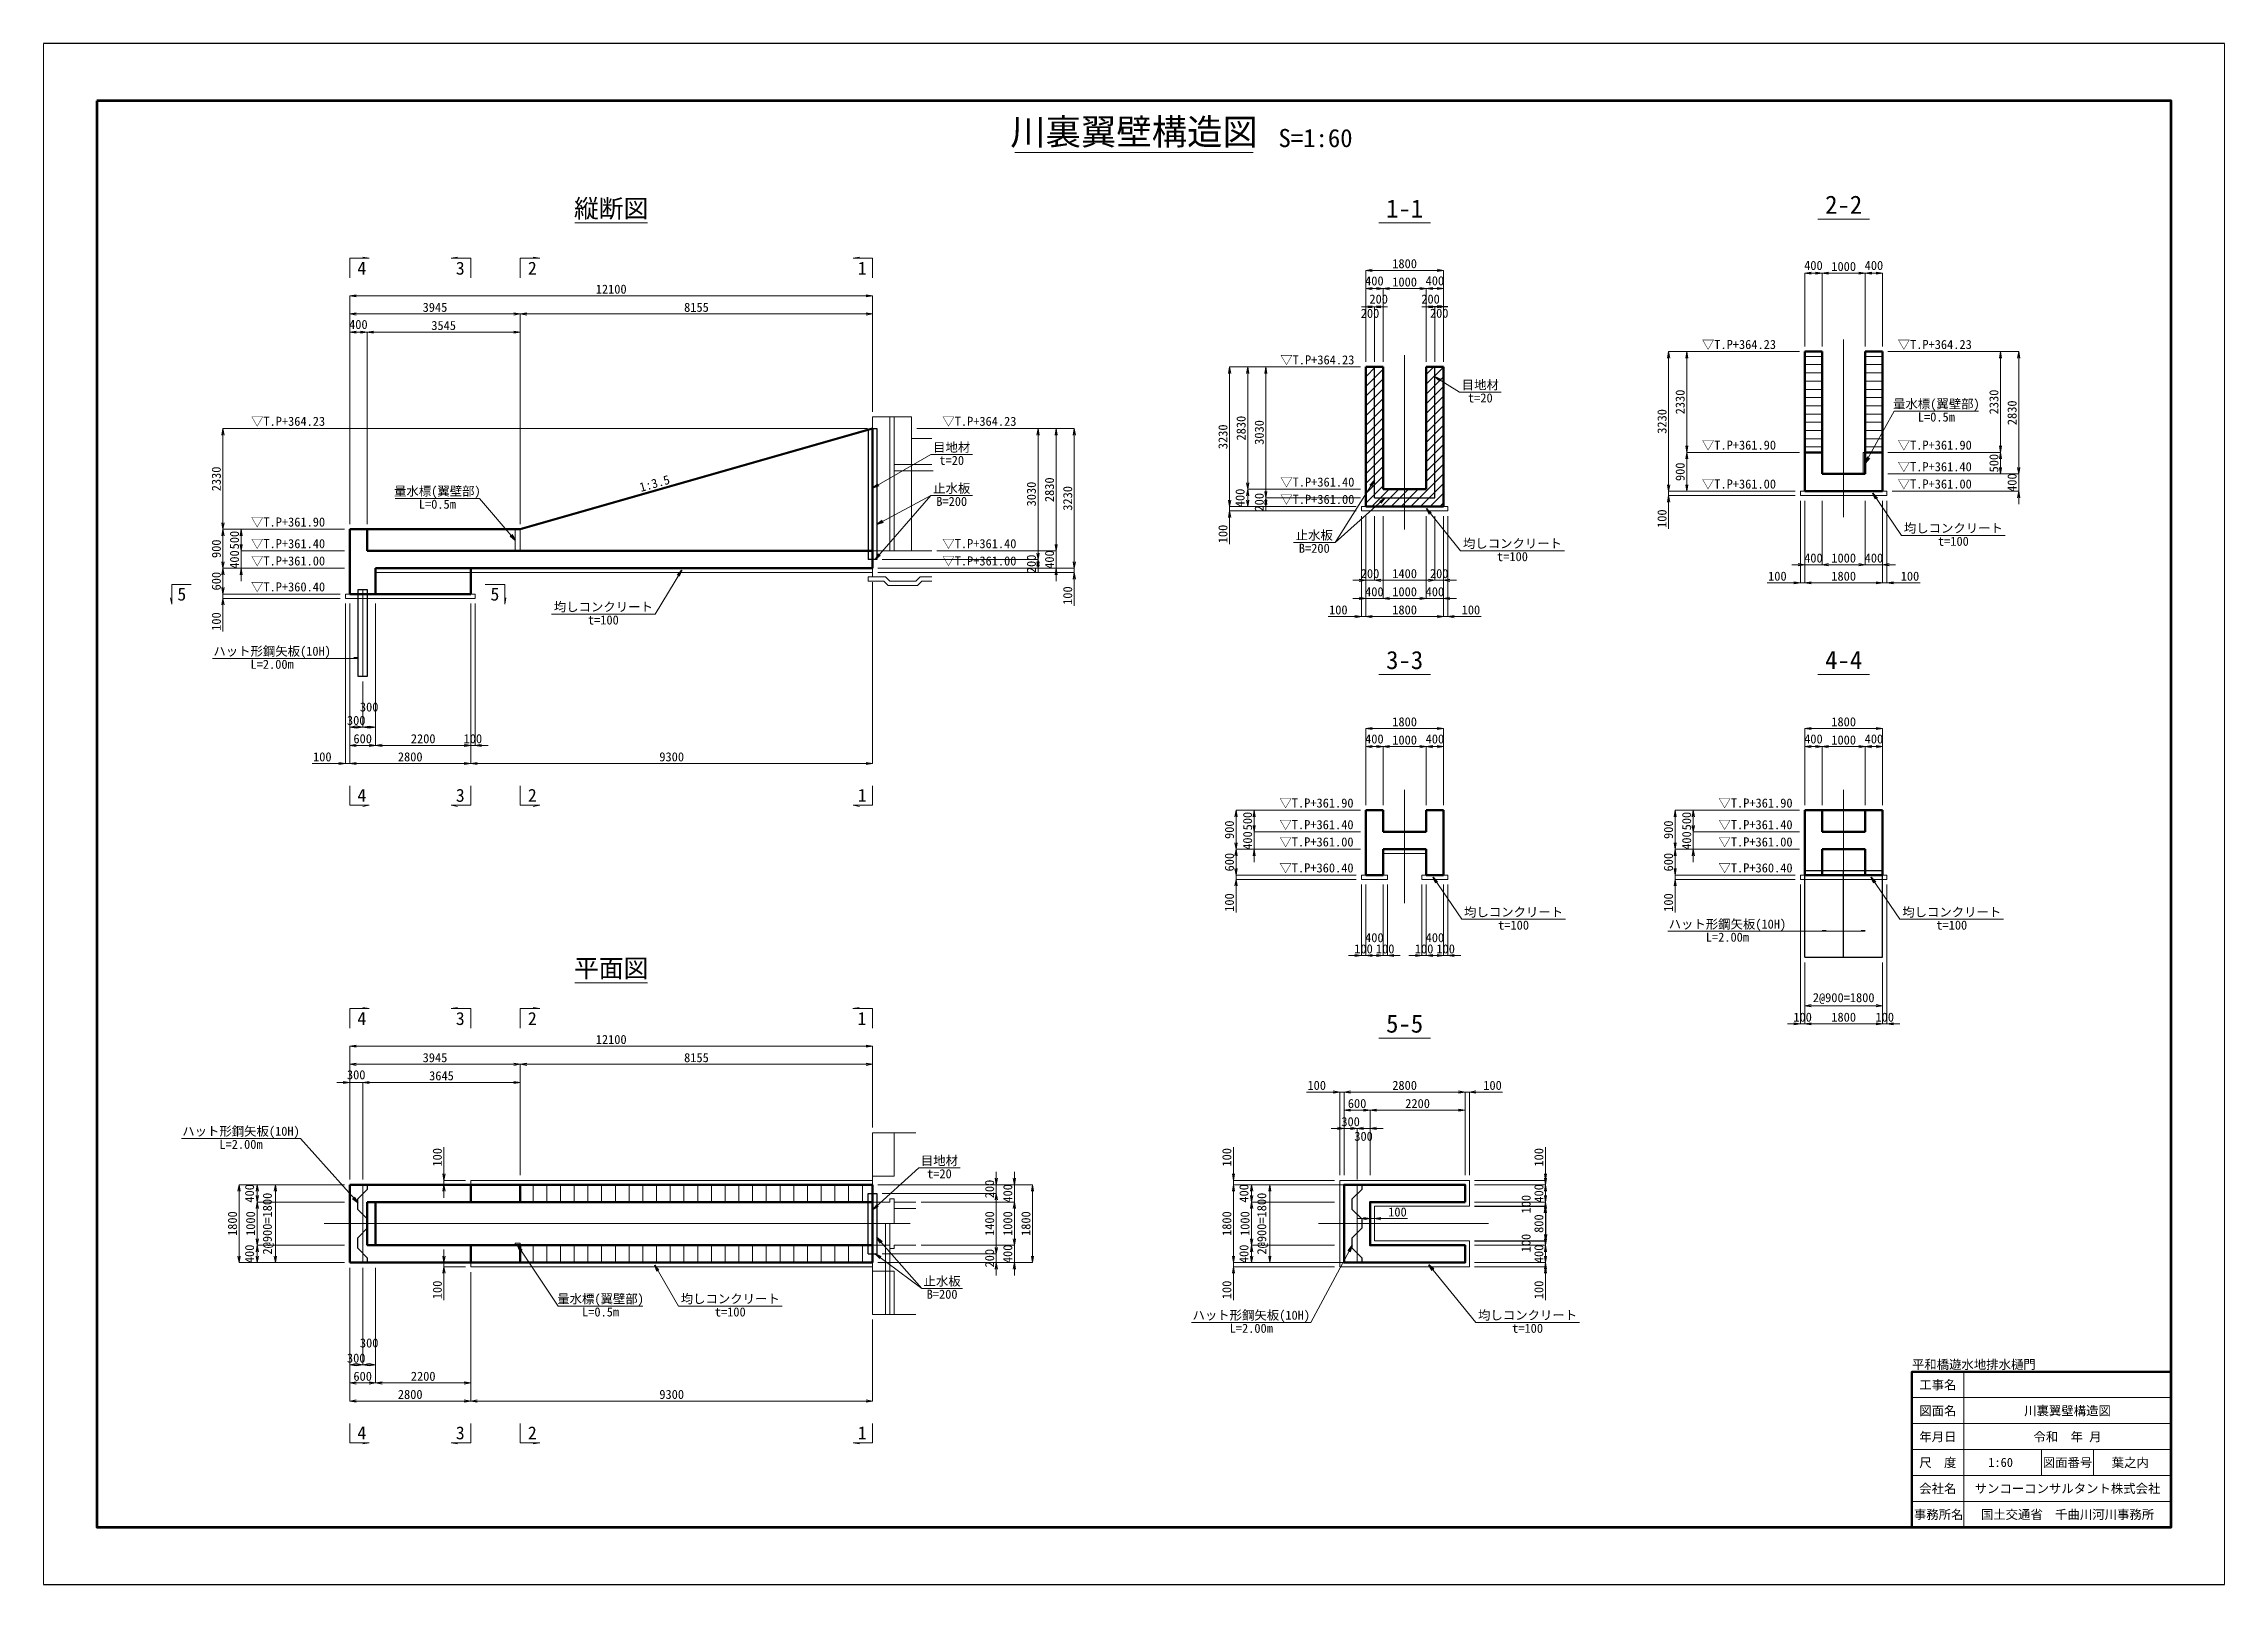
# Paper-space layout '川裏翼壁構造図' of a CAD drawing. Header units: millimetres. Extents: x -42 to 378, y -18 to 279.
# The model-space entities are those that its viewports show. They can reach past a viewport. Long polylines and large blocks are cut down to what shows.
import ezdxf
from ezdxf.enums import TextEntityAlignment as Align

# ---------------------------------------------------------------- set-up
doc = ezdxf.new("R2010")
doc.units = ezdxf.units.MM
doc.header["$LTSCALE"] = 60
doc.header["$PDSIZE"] = 300
for name, pattern in [('SXF_一点短鎖線', [9.25, 6, -1.5, 0.25, -1.5]), ('SXF_二点短鎖線', [11, 6, -1.5, 0.25, -1.5, 0.25, -1.5]), ('SXF_跳び破線', [12, 6, -6]), ('一点短鎖線', [9.25, 6, -1.5, 0.25, -1.5])]:
    doc.linetypes.add(name, pattern=pattern)
doc.layers.get('Defpoints').update_dxf_attribs({"color": 151})
for name, color, linetype, lineweight in [('D-BMK', 2, 'SXF_一点短鎖線', 13), ('D-BYP-STR4', 6, 'Continuous', 25), ('D-STR', 1, 'Continuous', 50), ('D-STR-DIM', 7, 'Continuous', 13), ('D-STR-HTXT', 7, 'Continuous', 13), ('D-STR-STR1', 2, 'Continuous', 13), ('D-STR-STR3', 4, 'Continuous', 25), ('D-STR-STR6', 7, 'Continuous', 13), ('D-STR-STR7', 3, 'Continuous', 13), ('D-STR-STRA', 1, 'Continuous', 25), ('D-STR-TXT', 7, 'Continuous', 13), ('D-TTL', 2, 'Continuous', 140), ('D-TTL-FRAM', 2, 'Continuous', 50), ('D-TTL-LINE', 7, 'Continuous', 13), ('D-TTL-TXT', 7, 'Continuous', 13)]:
    doc.layers.add(name, color=color, linetype=linetype, lineweight=lineweight)
doc.styles.add('MS ゴシック', font='MS Gothic.ttf')
doc.styles.add('ＭＳ ゴシック', font='MS Gothic.ttf')
doc.dimstyles.new('DIM-60', dxfattribs={"dimscale": 60, "dimtxt": 3.5, "dimasz": 2.5, "dimexe": 0, "dimexo": 2, "dimgap": 0.8, "dimtad": 1, "dimdec": 0, "dimzin": 0, "dimdsep": 46, "dimtxsty": 'MS ゴシック', "dimblk": 'OPEN', "dimcen": 0.1, "dimclrd": 256, "dimclre": 256, "dimclrt": 256, "dimaunit": 1, "dimadec": 4, "dimazin": 0, "dimtfac": 1, "dimtdec": 0, "dimtmove": 0, "dimatfit": 3, "dimldrblk": 'OPEN', "dimfxl": 1, "dimtolj": 1, "dimtzin": 0, "dimlwd": -1, "dimlwe": -1, "dimarcsym": 0})
doc.dimstyles.new('DIM-60-F', dxfattribs={"dimscale": 60, "dimtxt": 3.5, "dimasz": 2.5, "dimexe": 0, "dimexo": 2, "dimgap": 0.8, "dimtad": 1, "dimdec": 0, "dimzin": 0, "dimdsep": 46, "dimtxsty": 'MS ゴシック', "dimblk": 'OPEN', "dimcen": 0.1, "dimaunit": 1, "dimadec": 4, "dimazin": 0, "dimtfac": 1, "dimtdec": 0, "dimtmove": 2, "dimatfit": 3, "dimldrblk": 'OPEN', "dimfxl": 1, "dimtolj": 1, "dimtzin": 0, "dimlwd": -1, "dimlwe": -1, "dimarcsym": 2})

psp = doc.layouts.new('川裏翼壁構造図')

msp = doc.modelspace()

# ---------------------------------------------------------------- texts
at = {"layer": 'D-STR-HTXT', "linetype": 'Continuous', "style": 'ＭＳ ゴシック'}
for s, p in [('4', (176831.9, 12475.9)), ('3', (179110, 12475.9)), ('2', (180777.3, 12475.9)), ('1', (188410, 12475.9)), ('5', (172665.9, 4937.5)), ('5', (179910.8, 4937.5)), ('4', (176831.9, 282.5)), ('3', (179110, 282.5)), ('2', (180777.3, 282.5)), ('1', (188410, 282.5)), ('4', (176831.9, -4880.8)), ('3', (179110, -4880.8)), ('2', (180777.3, -4880.8)), ('1', (188403.5, -4880.8)), ('4', (176831.9, -14465.1)), ('3', (179110, -14465.1)), ('2', (180777.3, -14465.1)), ('1', (188410, -14465.1))]:
    msp.add_text(s, height=300, dxfattribs=at).set_placement(p, align=Align.CENTER)
at = {"layer": 'D-STR-TXT', "style": 'MS ゴシック'}
for s, p in [('▽T.P+364.23', (198083.8, 10337.5)), ('▽T.P+364.23', (207839.6, 10693.6)), ('▽T.P+364.23', (212369.8, 10693.6)), ('▽T.P+364.23', (174267.9, 8916.1)), ('▽T.P+364.23', (190263.7, 8916.1)), ('▽T.P+361.90', (207839.6, 8365.8)), ('▽T.P+361.90', (212369.8, 8365.8)), ('▽T.P+361.40', (212369.8, 7865.8)), ('▽T.P+361.40', (198083.8, 7510.7)), ('▽T.P+361.00', (207839.6, 7465.8)), ('▽T.P+361.00', (212369.8, 7465.8)), ('▽T.P+361.00', (198083.8, 7110.7)), ('▽T.P+361.90', (174267.9, 6586.2)), ('▽T.P+361.40', (174267.9, 6086.2)), ('▽T.P+361.40', (190263.7, 6086.2)), ('▽T.P+361.00', (174267.9, 5686.2)), ('▽T.P+361.00', (190263.7, 5686.2)), ('▽T.P+360.40', (174267.9, 5086.2)), ('▽T.P+361.90', (198064.5, 86.1)), ('▽T.P+361.90', (208222.8, 86.1)), ('▽T.P+361.40', (198064.5, -413.9)), ('▽T.P+361.40', (208222.8, -413.9)), ('▽T.P+361.00', (198064.5, -813.9)), ('▽T.P+361.00', (208222.8, -813.9)), ('▽T.P+360.40', (198064.5, -1413.9)), ('▽T.P+360.40', (208222.8, -1413.9))]:
    msp.add_text(s, height=210, dxfattribs=at).set_placement(p, align=Align.BOTTOM_LEFT)
at = {"layer": 'D-STR-TXT'}
for s, style, p in [('目地材', 'MS ゴシック', (202712.7, 9760.5)), ('量水標(翼壁部)', 'ＭＳ ゴシック', (213264.8, 9318.3)), ('目地材', 'MS ゴシック', (190481.1, 8315.2)), ('量水標(翼壁部)', 'ＭＳ ゴシック', (178579.7, 7301.9)), ('止水板', 'MS ゴシック', (190481.1, 7365.5, -323860)), ('止水板', 'MS ゴシック', (198870.9, 6281.7)), ('均しコンクリート', 'MS ゴシック', (213658.8, 6444.4)), ('均しコンクリート', 'MS ゴシック', (203456.9, 6089.3)), ('均しコンクリート', 'MS ゴシック', (182420.8, 4623.7)), ('ハット形鋼矢板(10H)', 'MS ゴシック', (174756.9, 3598.4)), ('均しコンクリート', 'MS ゴシック', (203482, -2435.3)), ('ハット形鋼矢板(10H)', 'MS ゴシック', (208430, -2713.9)), ('均しコンクリート', 'MS ゴシック', (213621.2, -2435.3)), ('ハット形鋼矢板(10H)', 'MS ゴシック', (174036.2, -7505.4)), ('目地材', 'MS ゴシック', (190196.8, -8186.9)), ('量水標(翼壁部)', 'ＭＳ ゴシック', (182356.3, -11382.6)), ('均しコンクリート', 'MS ゴシック', (185356.9, -11382.6)), ('止水板', 'MS ゴシック', (190258.9, -10973.2)), ('ハット形鋼矢板(10H)', 'MS ゴシック', (197412.9, -11760.7)), ('均しコンクリート', 'MS ゴシック', (203806, -11760.7))]:
    msp.add_text(s, height=210, dxfattribs=dict(at, style=style)).set_placement(p, align=Align.BOTTOM_CENTER)
for s, style, p in [('t=20', 'MS ゴシック', (202712.7, 9730.5)), ('L=0.5m', 'ＭＳ ゴシック', (213264.8, 9288.3)), ('t=20', 'MS ゴシック', (190481.1, 8285.2)), ('L=0.5m', 'ＭＳ ゴシック', (178579.7, 7271.9)), ('B=200', 'MS ゴシック', (190481.1, 7335.5, -323860)), ('B=200', 'MS ゴシック', (198870.9, 6251.7)), ('t=100', 'MS ゴシック', (203456.9, 6059.3)), ('t=100', 'MS ゴシック', (213658.8, 6414.4)), ('t=100', 'MS ゴシック', (182420.8, 4593.7)), ('L=2.00m', 'MS ゴシック', (174756.9, 3568.4)), ('t=100', 'MS ゴシック', (203482, -2465.3)), ('t=100', 'MS ゴシック', (213621.2, -2465.3)), ('L=2.00m', 'MS ゴシック', (208430, -2743.9)), ('L=2.00m', 'MS ゴシック', (174036.2, -7535.4)), ('t=20', 'MS ゴシック', (190196.8, -8216.9)), ('B=200', 'MS ゴシック', (190258.9, -11003.2)), ('L=0.5m', 'ＭＳ ゴシック', (182356.3, -11412.6)), ('t=100', 'MS ゴシック', (185356.9, -11412.6)), ('L=2.00m', 'MS ゴシック', (197412.9, -11790.7)), ('t=100', 'MS ゴシック', (203806, -11790.7))]:
    msp.add_text(s, height=210, dxfattribs=dict(at, style=style)).set_placement(p, align=Align.TOP_CENTER)
at = {"layer": 'D-STR-TXT', "style": 'MS ゴシック'}
msp.add_text('1:3.5', height=210, rotation=15.9454, dxfattribs=at).set_placement((183651.5, 7487.4), align=Align.BOTTOM_CENTER)
at = {"layer": 'D-TTL-TXT', "style": 'MS ゴシック'}
for s, height, p in [('川裏翼壁構造図', 600, (194699.5, 15300)), ('S=1:60', 420, (198899.5, 15300)), ('縦断図', 420, (182601.9, 13671)), ('1-1', 420, (200961.4, 13671)), ('2-2', 420, (211119.8, 13759.1)), ('3-3', 420, (200961.4, 3226.2)), ('4-4', 420, (211119.8, 3226.2)), ('平面図', 420, (182601.9, -3902.6)), ('5-5', 420, (200961.4, -5183.1))]:
    msp.add_text(s, height=height, dxfattribs=at).set_placement(p, align=Align.BOTTOM_CENTER)
msp.add_text('平和橋遊水地排水樋門', height=210, dxfattribs=at).set_placement((212699.5, -12900), align=Align.BOTTOM_LEFT)
for s, p in [('工事名', (213299.5, -13200)), ('図面名', (213299.5, -13800)), ('川裏翼壁構造図', (216299.5, -13800)), ('年月日', (213299.5, -14400)), ('令和  年 月', (216299.5, -14400)), ('尺\u3000度', (213299.5, -15000)), ('1:60', (214751.4, -15000)), ('図面番号', (216299.5, -15000)), ('葉之内', (217751.4, -15000)), ('会社名', (213299.5, -15600)), ('サンコーコンサルタント株式会社', (216299.5, -15600)), ('事務所名', (213318.8, -16200)), ('国土交通省\u3000千曲川河川事務所', (216299.5, -16200))]:
    msp.add_text(s, height=210, dxfattribs=at).set_placement(p, align=Align.MIDDLE)

# ---------------------------------------------------------------- blocks, each defined once
blk = doc.blocks.new('_Open')
at = {"color": 0, "linetype": 'ByBlock', "lineweight": -2}
for p, q in [((-1, 0.17), (0, 0)), ((-1, -0.17), (0, 0)), ((0, 0), (-1, 0))]:
    blk.add_line(p, q, dxfattribs=at)
blk = doc.blocks.new('*D2')
at = {"layer": 'D-STR-DIM', "transparency": 16777216}
for p, q in [((176452, 4866), (176452, 1168)), ((176552, 4866), (176552, 1168)), ((176302, 1168), (175684, 1168)), ((176552, 1168), (176452, 1168)), ((176702, 1168), (176852, 1168))]:
    blk.add_line(p, q, dxfattribs=at)
at = {"layer": 'Defpoints', "color": 0, "transparency": 16777216}
for p in [(176452, 4986), (176552, 4986), (176552, 1168)]:
    blk.add_point(p, dxfattribs=at)
at = {"layer": 'D-STR-DIM', "transparency": 16777216, "xscale": 150, "yscale": 150, "zscale": 150}
blk.add_blockref('_Open', (176452, 1168), dxfattribs=at)
at = {"layer": 'D-STR-DIM', "transparency": 16777216, "xscale": 150, "yscale": 150, "zscale": 150, "rotation": 180}
blk.add_blockref('_Open', (176552, 1168), dxfattribs=at)
at = {"layer": 'D-STR-DIM', "transparency": 16777216, "insert": (175918, 1321), "char_height": 210, "attachment_point": 5, "style": 'MS ゴシック'}
blk.add_mtext('\\A1;100', dxfattribs=at)
blk = doc.blocks.new('*D3')
at = {"layer": 'D-STR-DIM', "color": 0, "transparency": 16777216}
for p, q in [((188652, 5366), (188652, 1168)), ((179352, 4866), (179352, 1168)), ((179502, 1168), (188502, 1168))]:
    blk.add_line(p, q, dxfattribs=at)
at = {"layer": 'Defpoints', "color": 0, "transparency": 16777216}
for p in [(188652, 5486), (179352, 4986), (188652, 1168)]:
    blk.add_point(p, dxfattribs=at)
at = {"layer": 'D-STR-DIM', "color": 0, "transparency": 16777216, "xscale": 150, "yscale": 150, "zscale": 150, "rotation": 180}
blk.add_blockref('_Open', (179352, 1168), dxfattribs=at)
at = {"layer": 'D-STR-DIM', "color": 0, "transparency": 16777216, "xscale": 150, "yscale": 150, "zscale": 150}
blk.add_blockref('_Open', (188652, 1168), dxfattribs=at)
at = {"layer": 'D-STR-DIM', "color": 0, "transparency": 16777216, "insert": (184002, 1321), "char_height": 210, "attachment_point": 5, "style": 'MS ゴシック'}
blk.add_mtext('\\A1;9300', dxfattribs=at)
blk = doc.blocks.new('*D4')
at = {"layer": 'D-STR-DIM', "color": 0, "transparency": 16777216}
for p, q in [((176552, 4866), (176552, 1168)), ((179352, 4866), (179352, 1168)), ((176702, 1168), (179202, 1168))]:
    blk.add_line(p, q, dxfattribs=at)
at = {"layer": 'Defpoints', "color": 0, "transparency": 16777216}
for p in [(176552, 4986), (179352, 4986), (179352, 1168)]:
    blk.add_point(p, dxfattribs=at)
at = {"layer": 'D-STR-DIM', "color": 0, "transparency": 16777216, "xscale": 150, "yscale": 150, "zscale": 150, "rotation": 180}
blk.add_blockref('_Open', (176552, 1168), dxfattribs=at)
at = {"layer": 'D-STR-DIM', "color": 0, "transparency": 16777216, "xscale": 150, "yscale": 150, "zscale": 150}
blk.add_blockref('_Open', (179352, 1168), dxfattribs=at)
at = {"layer": 'D-STR-DIM', "color": 0, "transparency": 16777216, "insert": (177952, 1321), "char_height": 210, "attachment_point": 5, "style": 'MS ゴシック'}
blk.add_mtext('\\A1;2800', dxfattribs=at)
blk = doc.blocks.new('*D5')
at = {"layer": 'D-STR-DIM', "color": 0, "transparency": 16777216}
for p, q in [((176552, 4866), (176552, 1588)), ((177152, 3966), (177152, 1588)), ((176702, 1588), (177002, 1588))]:
    blk.add_line(p, q, dxfattribs=at)
at = {"layer": 'Defpoints', "color": 0, "transparency": 16777216}
for p in [(176552, 4986), (177152, 4086), (177152, 1588)]:
    blk.add_point(p, dxfattribs=at)
at = {"layer": 'D-STR-DIM', "color": 0, "transparency": 16777216, "xscale": 150, "yscale": 150, "zscale": 150, "rotation": 180}
blk.add_blockref('_Open', (176552, 1588), dxfattribs=at)
at = {"layer": 'D-STR-DIM', "color": 0, "transparency": 16777216, "xscale": 150, "yscale": 150, "zscale": 150}
blk.add_blockref('_Open', (177152, 1588), dxfattribs=at)
at = {"layer": 'D-STR-DIM', "color": 0, "transparency": 16777216, "insert": (176852, 1741), "char_height": 210, "attachment_point": 5, "style": 'MS ゴシック'}
blk.add_mtext('\\A1;600', dxfattribs=at)
blk = doc.blocks.new('*D6')
at = {"layer": 'D-STR-DIM', "transparency": 16777216}
for p, q in [((179352, 4866), (179352, 1588)), ((177152, 3966), (177152, 1588)), ((177302, 1588), (179202, 1588))]:
    blk.add_line(p, q, dxfattribs=at)
at = {"layer": 'Defpoints', "color": 0, "transparency": 16777216}
for p in [(179352, 4986), (177152, 4086), (179352, 1588)]:
    blk.add_point(p, dxfattribs=at)
at = {"layer": 'D-STR-DIM', "transparency": 16777216, "xscale": 150, "yscale": 150, "zscale": 150, "rotation": 180}
blk.add_blockref('_Open', (177152, 1588), dxfattribs=at)
at = {"layer": 'D-STR-DIM', "transparency": 16777216, "xscale": 150, "yscale": 150, "zscale": 150}
blk.add_blockref('_Open', (179352, 1588), dxfattribs=at)
at = {"layer": 'D-STR-DIM', "transparency": 16777216, "insert": (178252, 1741), "char_height": 210, "attachment_point": 5, "style": 'MS ゴシック'}
blk.add_mtext('\\A1;2200', dxfattribs=at)
blk = doc.blocks.new('*D7')
at = {"layer": 'D-STR-DIM', "color": 0, "transparency": 16777216}
for p, q in [((176552, 4866), (176552, 2011)), ((176852, 2466), (176852, 2011)), ((176552, 2011), (176852, 2011)), ((176702, 2011), (176552, 2011)), ((176702, 2011), (176852, 2011))]:
    blk.add_line(p, q, dxfattribs=at)
at = {"layer": 'Defpoints', "color": 0, "transparency": 16777216}
for p in [(176552, 4986), (176852, 2586), (176852, 2011)]:
    blk.add_point(p, dxfattribs=at)
at = {"layer": 'D-STR-DIM', "color": 0, "transparency": 16777216, "xscale": 150, "yscale": 150, "zscale": 150, "rotation": 180}
blk.add_blockref('_Open', (176552, 2011), dxfattribs=at)
at = {"layer": 'D-STR-DIM', "color": 0, "transparency": 16777216, "xscale": 150, "yscale": 150, "zscale": 150}
blk.add_blockref('_Open', (176852, 2011), dxfattribs=at)
at = {"layer": 'D-STR-DIM', "color": 0, "transparency": 16777216, "insert": (176702, 2164), "char_height": 210, "attachment_point": 5, "style": 'MS ゴシック'}
blk.add_mtext('\\A1;300', dxfattribs=at)
blk = doc.blocks.new('*D8')
at = {"layer": 'D-STR-DIM', "color": 0, "transparency": 16777216}
for p, q in [((177152, 4866), (177152, 2008)), ((176852, 3066), (176852, 2008)), ((176852, 2008), (177152, 2008)), ((177002, 2008), (176852, 2008)), ((177002, 2008), (177152, 2008))]:
    blk.add_line(p, q, dxfattribs=at)
at = {"layer": 'Defpoints', "color": 0, "transparency": 16777216}
for p in [(177152, 4986), (176852, 3186), (177152, 2008)]:
    blk.add_point(p, dxfattribs=at)
at = {"layer": 'D-STR-DIM', "color": 0, "transparency": 16777216, "xscale": 150, "yscale": 150, "zscale": 150, "rotation": 180}
blk.add_blockref('_Open', (176852, 2008), dxfattribs=at)
at = {"layer": 'D-STR-DIM', "color": 0, "transparency": 16777216, "xscale": 150, "yscale": 150, "zscale": 150}
blk.add_blockref('_Open', (177152, 2008), dxfattribs=at)
at = {"layer": 'D-STR-DIM', "color": 0, "transparency": 16777216, "insert": (177002, 2474), "char_height": 210, "attachment_point": 5, "style": 'MS ゴシック'}
blk.add_mtext('\\A1;300', dxfattribs=at)
blk = doc.blocks.new('*D9')
at = {"layer": 'D-STR-DIM', "transparency": 16777216}
for p, q in [((179352, 4866), (179352, 1588)), ((179452, 4866), (179452, 1588)), ((179202, 1588), (179052, 1588)), ((179352, 1588), (179452, 1588)), ((179602, 1588), (179752, 1588))]:
    blk.add_line(p, q, dxfattribs=at)
at = {"layer": 'Defpoints', "color": 0, "transparency": 16777216}
for p in [(179352, 4986), (179452, 4986), (179452, 1588)]:
    blk.add_point(p, dxfattribs=at)
at = {"layer": 'D-STR-DIM', "transparency": 16777216, "xscale": 150, "yscale": 150, "zscale": 150}
blk.add_blockref('_Open', (179352, 1588), dxfattribs=at)
at = {"layer": 'D-STR-DIM', "transparency": 16777216, "xscale": 150, "yscale": 150, "zscale": 150, "rotation": 180}
blk.add_blockref('_Open', (179452, 1588), dxfattribs=at)
at = {"layer": 'D-STR-DIM', "transparency": 16777216, "insert": (179402, 1741), "char_height": 210, "attachment_point": 5, "style": 'MS ゴシック'}
blk.add_mtext('\\A1;100', dxfattribs=at)
blk = doc.blocks.new('*D10')
at = {"layer": 'D-STR-DIM', "color": 0, "transparency": 16777216}
for p, q in [((174039, 6236), (174039, 6386)), ((176432, 6086), (174039, 6086)), ((174039, 6086), (174039, 5686)), ((176432, 5686), (174039, 5686)), ((174039, 5536), (174039, 5386))]:
    blk.add_line(p, q, dxfattribs=at)
at = {"layer": 'Defpoints', "color": 0, "transparency": 16777216}
for p in [(176552, 6086), (174039, 5686), (176552, 5686)]:
    blk.add_point(p, dxfattribs=at)
at = {"layer": 'D-STR-DIM', "color": 0, "transparency": 16777216, "xscale": 150, "yscale": 150, "zscale": 150}
for p, rotation in [((174039, 6086), 270), ((174039, 5686), 90)]:
    blk.add_blockref('_Open', p, dxfattribs=dict(at, rotation=rotation))
at = {"layer": 'D-STR-DIM', "color": 0, "transparency": 16777216, "insert": (173886, 5886), "char_height": 210, "attachment_point": 5, "rotation": 90, "style": 'MS ゴシック'}
blk.add_mtext('\\A1;400', dxfattribs=at)
blk = doc.blocks.new('*D11')
at = {"layer": 'D-STR-DIM', "color": 0, "transparency": 16777216}
for p, q in [((176432, 6586), (174039, 6586)), ((174039, 6236), (174039, 6436)), ((176432, 6086), (174039, 6086))]:
    blk.add_line(p, q, dxfattribs=at)
at = {"layer": 'Defpoints', "color": 0, "transparency": 16777216}
for p in [(174039, 6586), (176552, 6586), (176552, 6086)]:
    blk.add_point(p, dxfattribs=at)
at = {"layer": 'D-STR-DIM', "color": 0, "transparency": 16777216, "xscale": 150, "yscale": 150, "zscale": 150}
for p, rotation in [((174039, 6586), 90), ((174039, 6086), 270)]:
    blk.add_blockref('_Open', p, dxfattribs=dict(at, rotation=rotation))
at = {"layer": 'D-STR-DIM', "color": 0, "transparency": 16777216, "insert": (173886, 6336), "char_height": 210, "attachment_point": 5, "rotation": 90, "style": 'MS ゴシック'}
blk.add_mtext('\\A1;500', dxfattribs=at)
blk = doc.blocks.new('*D12')
at = {"layer": 'D-STR-DIM', "color": 0, "transparency": 16777216}
for p, q in [((176432, 5686), (173619, 5686)), ((173619, 5536), (173619, 5236)), ((176332, 5086), (173619, 5086))]:
    blk.add_line(p, q, dxfattribs=at)
at = {"layer": 'Defpoints', "color": 0, "transparency": 16777216}
for p in [(176552, 5686), (173619, 5086), (176452, 5086)]:
    blk.add_point(p, dxfattribs=at)
at = {"layer": 'D-STR-DIM', "color": 0, "transparency": 16777216, "xscale": 150, "yscale": 150, "zscale": 150}
for p, rotation in [((173619, 5686), 90), ((173619, 5086), 270)]:
    blk.add_blockref('_Open', p, dxfattribs=dict(at, rotation=rotation))
at = {"layer": 'D-STR-DIM', "color": 0, "transparency": 16777216, "insert": (173466, 5386), "char_height": 210, "attachment_point": 5, "rotation": 90, "style": 'MS ゴシック'}
blk.add_mtext('\\A1;600', dxfattribs=at)
blk = doc.blocks.new('*D13')
at = {"layer": 'D-STR-DIM', "color": 0, "transparency": 16777216}
for p, q in [((188532, 8916), (173619, 8916)), ((173619, 6736), (173619, 8766)), ((176432, 6586), (173619, 6586))]:
    blk.add_line(p, q, dxfattribs=at)
at = {"layer": 'Defpoints', "color": 0, "transparency": 16777216}
for p in [(173619, 8916), (188652, 8916), (176552, 6586)]:
    blk.add_point(p, dxfattribs=at)
at = {"layer": 'D-STR-DIM', "color": 0, "transparency": 16777216, "xscale": 150, "yscale": 150, "zscale": 150}
for p, rotation in [((173619, 8916), 90), ((173619, 6586), 270)]:
    blk.add_blockref('_Open', p, dxfattribs=dict(at, rotation=rotation))
at = {"layer": 'D-STR-DIM', "color": 0, "transparency": 16777216, "insert": (173466, 7751), "char_height": 210, "attachment_point": 5, "rotation": 90, "style": 'MS ゴシック'}
blk.add_mtext('\\A1;2330', dxfattribs=at)
blk = doc.blocks.new('*D14')
at = {"layer": 'D-STR-DIM', "transparency": 16777216}
for p, q in [((173619, 5236), (173619, 5386)), ((176332, 5086), (173619, 5086)), ((173619, 5086), (173619, 4986)), ((176332, 4986), (173619, 4986)), ((173619, 4836), (173619, 4218))]:
    blk.add_line(p, q, dxfattribs=at)
at = {"layer": 'Defpoints', "color": 0, "transparency": 16777216}
for p in [(176452, 5086), (173619, 4986), (176452, 4986)]:
    blk.add_point(p, dxfattribs=at)
at = {"layer": 'D-STR-DIM', "transparency": 16777216, "xscale": 150, "yscale": 150, "zscale": 150}
for p, rotation in [((173619, 5086), 270), ((173619, 4986), 90)]:
    blk.add_blockref('_Open', p, dxfattribs=dict(at, rotation=rotation))
at = {"layer": 'D-STR-DIM', "transparency": 16777216, "insert": (173466, 4452), "char_height": 210, "attachment_point": 5, "rotation": 90, "style": 'MS ゴシック'}
blk.add_mtext('\\A1;100', dxfattribs=at)
blk = doc.blocks.new('*D15')
at = {"layer": 'D-STR-DIM', "color": 0, "transparency": 16777216}
for p, q in [((176432, 6586), (173619, 6586)), ((173619, 5836), (173619, 6436)), ((176432, 5686), (173619, 5686))]:
    blk.add_line(p, q, dxfattribs=at)
at = {"layer": 'Defpoints', "color": 0, "transparency": 16777216}
for p in [(173619, 6586), (176552, 6586), (176552, 5686)]:
    blk.add_point(p, dxfattribs=at)
at = {"layer": 'D-STR-DIM', "color": 0, "transparency": 16777216, "xscale": 150, "yscale": 150, "zscale": 150}
for p, rotation in [((173619, 6586), 90), ((173619, 5686), 270)]:
    blk.add_blockref('_Open', p, dxfattribs=dict(at, rotation=rotation))
at = {"layer": 'D-STR-DIM', "color": 0, "transparency": 16777216, "insert": (173466, 6136), "char_height": 210, "attachment_point": 5, "rotation": 90, "style": 'MS ゴシック'}
blk.add_mtext('\\A1;900', dxfattribs=at)
blk = doc.blocks.new('*D16')
at = {"layer": 'D-STR-DIM', "transparency": 16777216}
for p, q in [((188772, 5686), (193318, 5686)), ((188772, 5586), (193318, 5586)), ((193318, 5836), (193318, 5986)), ((193318, 5686), (193318, 5586)), ((193318, 5436), (193318, 4818))]:
    blk.add_line(p, q, dxfattribs=at)
at = {"layer": 'Defpoints', "color": 0, "transparency": 16777216}
for p in [(188652, 5686), (188652, 5586), (193318, 5686)]:
    blk.add_point(p, dxfattribs=at)
at = {"layer": 'D-STR-DIM', "transparency": 16777216, "xscale": 150, "yscale": 150, "zscale": 150}
for p, rotation in [((193318, 5686), 270), ((193318, 5586), 90)]:
    blk.add_blockref('_Open', p, dxfattribs=dict(at, rotation=rotation))
at = {"layer": 'D-STR-DIM', "transparency": 16777216, "insert": (193165, 5052), "char_height": 210, "attachment_point": 5, "rotation": 90, "style": 'MS ゴシック'}
blk.add_mtext('\\A1;100', dxfattribs=at)
blk = doc.blocks.new('*D17')
at = {"layer": 'D-STR-DIM', "color": 0, "transparency": 16777216}
for p, q in [((189672, 8916), (193318, 8916)), ((193318, 5836), (193318, 8766)), ((188772, 5686), (193318, 5686))]:
    blk.add_line(p, q, dxfattribs=at)
at = {"layer": 'Defpoints', "color": 0, "transparency": 16777216}
for p in [(189552, 8916), (193318, 8916), (188652, 5686)]:
    blk.add_point(p, dxfattribs=at)
at = {"layer": 'D-STR-DIM', "color": 0, "transparency": 16777216, "xscale": 150, "yscale": 150, "zscale": 150}
for p, rotation in [((193318, 8916), 90), ((193318, 5686), 270)]:
    blk.add_blockref('_Open', p, dxfattribs=dict(at, rotation=rotation))
at = {"layer": 'D-STR-DIM', "color": 0, "transparency": 16777216, "insert": (193165, 7301), "char_height": 210, "attachment_point": 5, "rotation": 90, "style": 'MS ゴシック'}
blk.add_mtext('\\A1;3230', dxfattribs=at)
blk = doc.blocks.new('*D18')
at = {"layer": 'D-STR-DIM', "color": 0, "transparency": 16777216}
for p, q in [((190139, 6086), (192898, 6086)), ((192898, 6236), (192898, 6386)), ((192898, 5686), (192898, 6086)), ((188772, 5686), (192898, 5686)), ((192898, 5536), (192898, 5386))]:
    blk.add_line(p, q, dxfattribs=at)
at = {"layer": 'Defpoints', "color": 0, "transparency": 16777216}
for p in [(190019, 6086), (192898, 6086), (188652, 5686)]:
    blk.add_point(p, dxfattribs=at)
at = {"layer": 'D-STR-DIM', "color": 0, "transparency": 16777216, "xscale": 150, "yscale": 150, "zscale": 150}
for p, rotation in [((192898, 6086), 270), ((192898, 5686), 90)]:
    blk.add_blockref('_Open', p, dxfattribs=dict(at, rotation=rotation))
at = {"layer": 'D-STR-DIM', "color": 0, "transparency": 16777216, "insert": (192745, 5886), "char_height": 210, "attachment_point": 5, "rotation": 90, "style": 'MS ゴシック'}
blk.add_mtext('\\A1;400', dxfattribs=at)
blk = doc.blocks.new('*D19')
at = {"layer": 'D-STR-DIM', "color": 0, "transparency": 16777216}
for p, q in [((192778, 8916), (192898, 8916)), ((192898, 6236), (192898, 8766)), ((190139, 6086), (192898, 6086))]:
    blk.add_line(p, q, dxfattribs=at)
at = {"layer": 'Defpoints', "color": 0, "transparency": 16777216}
for p in [(192898, 8916), (192898, 8916), (190019, 6086)]:
    blk.add_point(p, dxfattribs=at)
at = {"layer": 'D-STR-DIM', "color": 0, "transparency": 16777216, "xscale": 150, "yscale": 150, "zscale": 150}
for p, rotation in [((192898, 8916), 90), ((192898, 6086), 270)]:
    blk.add_blockref('_Open', p, dxfattribs=dict(at, rotation=rotation))
at = {"layer": 'D-STR-DIM', "color": 0, "transparency": 16777216, "insert": (192745, 7501), "char_height": 210, "attachment_point": 5, "rotation": 90, "style": 'MS ゴシック'}
blk.add_mtext('\\A1;2830', dxfattribs=at)
blk = doc.blocks.new('*D20')
at = {"layer": 'D-STR-DIM', "color": 0, "transparency": 16777216}
for p, q in [((188772, 5686), (192478, 5686)), ((188874, 5886), (192478, 5886)), ((192478, 5836), (192478, 5986)), ((192478, 5686), (192478, 5886)), ((192478, 5736), (192478, 5586))]:
    blk.add_line(p, q, dxfattribs=at)
at = {"layer": 'Defpoints', "color": 0, "transparency": 16777216}
for p in [(188652, 5686), (188754, 5886, -323860), (192478, 5886)]:
    blk.add_point(p, dxfattribs=at)
at = {"layer": 'D-STR-DIM', "color": 0, "transparency": 16777216, "xscale": 150, "yscale": 150, "zscale": 150}
for p, rotation in [((192478, 5886), 90), ((192478, 5686), 270)]:
    blk.add_blockref('_Open', p, dxfattribs=dict(at, rotation=rotation))
at = {"layer": 'D-STR-DIM', "color": 0, "transparency": 16777216, "insert": (192325, 5786), "char_height": 210, "attachment_point": 5, "rotation": 90, "style": 'MS ゴシック'}
blk.add_mtext('\\A1;200', dxfattribs=at)
blk = doc.blocks.new('*D21')
at = {"layer": 'D-STR-DIM', "color": 0, "transparency": 16777216}
for p, q in [((192598, 8916), (192478, 8916)), ((192478, 6036), (192478, 8766)), ((188872, 5886), (192478, 5886))]:
    blk.add_line(p, q, dxfattribs=at)
at = {"layer": 'Defpoints', "color": 0, "transparency": 16777216}
for p in [(192478, 8916), (192478, 8916), (188752, 5886, -323860)]:
    blk.add_point(p, dxfattribs=at)
at = {"layer": 'D-STR-DIM', "color": 0, "transparency": 16777216, "xscale": 150, "yscale": 150, "zscale": 150}
for p, rotation in [((192478, 8916), 90), ((192478, 5886), 270)]:
    blk.add_blockref('_Open', p, dxfattribs=dict(at, rotation=rotation))
at = {"layer": 'D-STR-DIM', "color": 0, "transparency": 16777216, "insert": (192325, 7401), "char_height": 210, "attachment_point": 5, "rotation": 90, "style": 'MS ゴシック'}
blk.add_mtext('\\A1;3030', dxfattribs=at)
blk = doc.blocks.new('*D22')
at = {"layer": 'D-STR-DIM', "color": 0, "transparency": 16777216}
for p, q in [((176552, 6706), (176552, 11986)), ((176702, 11986), (188502, 11986)), ((188652, 9306), (188652, 11986))]:
    blk.add_line(p, q, dxfattribs=at)
at = {"layer": 'Defpoints', "color": 0, "transparency": 16777216}
for p in [(188652, 11986), (188652, 9186), (176552, 6586)]:
    blk.add_point(p, dxfattribs=at)
at = {"layer": 'D-STR-DIM', "color": 0, "transparency": 16777216, "xscale": 150, "yscale": 150, "zscale": 150, "rotation": 180}
blk.add_blockref('_Open', (176552, 11986), dxfattribs=at)
at = {"layer": 'D-STR-DIM', "color": 0, "transparency": 16777216, "xscale": 150, "yscale": 150, "zscale": 150}
blk.add_blockref('_Open', (188652, 11986), dxfattribs=at)
at = {"layer": 'D-STR-DIM', "color": 0, "transparency": 16777216, "insert": (182602, 12139), "char_height": 210, "attachment_point": 5, "style": 'MS ゴシック'}
blk.add_mtext('\\A1;12100', dxfattribs=at)
blk = doc.blocks.new('*D23')
at = {"layer": 'D-STR-DIM', "color": 0, "transparency": 16777216}
for p, q in [((176552, 6706), (176552, 11146)), ((176702, 11146), (176802, 11146)), ((176952, 6706), (176952, 11146))]:
    blk.add_line(p, q, dxfattribs=at)
at = {"layer": 'Defpoints', "color": 0, "transparency": 16777216}
for p in [(176952, 11146), (176552, 6586), (176952, 6586)]:
    blk.add_point(p, dxfattribs=at)
at = {"layer": 'D-STR-DIM', "color": 0, "transparency": 16777216, "xscale": 150, "yscale": 150, "zscale": 150, "rotation": 180}
blk.add_blockref('_Open', (176552, 11146), dxfattribs=at)
at = {"layer": 'D-STR-DIM', "color": 0, "transparency": 16777216, "xscale": 150, "yscale": 150, "zscale": 150}
blk.add_blockref('_Open', (176952, 11146), dxfattribs=at)
at = {"layer": 'D-STR-DIM', "color": 0, "transparency": 16777216, "insert": (176752, 11323), "char_height": 210, "attachment_point": 5, "style": 'MS ゴシック'}
blk.add_mtext('\\A1;400', dxfattribs=at)
blk = doc.blocks.new('*D24')
at = {"layer": 'D-STR-DIM', "color": 0, "transparency": 16777216}
for p, q in [((176552, 6706), (176552, 11566)), ((176702, 11566), (180347, 11566)), ((180497, 6706), (180497, 11566))]:
    blk.add_line(p, q, dxfattribs=at)
at = {"layer": 'Defpoints', "color": 0, "transparency": 16777216}
for p in [(180497, 11566), (176552, 6586), (180497, 6586)]:
    blk.add_point(p, dxfattribs=at)
at = {"layer": 'D-STR-DIM', "color": 0, "transparency": 16777216, "xscale": 150, "yscale": 150, "zscale": 150, "rotation": 180}
blk.add_blockref('_Open', (176552, 11566), dxfattribs=at)
at = {"layer": 'D-STR-DIM', "color": 0, "transparency": 16777216, "xscale": 150, "yscale": 150, "zscale": 150}
blk.add_blockref('_Open', (180497, 11566), dxfattribs=at)
at = {"layer": 'D-STR-DIM', "color": 0, "transparency": 16777216, "insert": (178525, 11719), "char_height": 210, "attachment_point": 5, "style": 'MS ゴシック'}
blk.add_mtext('\\A1;3945', dxfattribs=at)
blk = doc.blocks.new('*D25')
at = {"layer": 'D-STR-DIM', "color": 0, "transparency": 16777216}
for p, q in [((176952, 6706), (176952, 11146)), ((177102, 11146), (180347, 11146)), ((180497, 6706), (180497, 11146))]:
    blk.add_line(p, q, dxfattribs=at)
at = {"layer": 'Defpoints', "color": 0, "transparency": 16777216}
for p in [(180497, 11146), (176952, 6586), (180497, 6586)]:
    blk.add_point(p, dxfattribs=at)
at = {"layer": 'D-STR-DIM', "color": 0, "transparency": 16777216, "xscale": 150, "yscale": 150, "zscale": 150, "rotation": 180}
blk.add_blockref('_Open', (176952, 11146), dxfattribs=at)
at = {"layer": 'D-STR-DIM', "color": 0, "transparency": 16777216, "xscale": 150, "yscale": 150, "zscale": 150}
blk.add_blockref('_Open', (180497, 11146), dxfattribs=at)
at = {"layer": 'D-STR-DIM', "color": 0, "transparency": 16777216, "insert": (178725, 11299), "char_height": 210, "attachment_point": 5, "style": 'MS ゴシック'}
blk.add_mtext('\\A1;3545', dxfattribs=at)
blk = doc.blocks.new('*D26')
at = {"layer": 'D-STR-DIM', "color": 0, "transparency": 16777216}
for p, q in [((180497, 6706), (180497, 11566)), ((180647, 11566), (188502, 11566)), ((188652, 9306), (188652, 11566))]:
    blk.add_line(p, q, dxfattribs=at)
at = {"layer": 'Defpoints', "color": 0, "transparency": 16777216}
for p in [(188652, 11566), (188652, 9186), (180497, 6586)]:
    blk.add_point(p, dxfattribs=at)
at = {"layer": 'D-STR-DIM', "color": 0, "transparency": 16777216, "xscale": 150, "yscale": 150, "zscale": 150, "rotation": 180}
blk.add_blockref('_Open', (180497, 11566), dxfattribs=at)
at = {"layer": 'D-STR-DIM', "color": 0, "transparency": 16777216, "xscale": 150, "yscale": 150, "zscale": 150}
blk.add_blockref('_Open', (188652, 11566), dxfattribs=at)
at = {"layer": 'D-STR-DIM', "color": 0, "transparency": 16777216, "insert": (184575, 11719), "char_height": 210, "attachment_point": 5, "style": 'MS ゴシック'}
blk.add_mtext('\\A1;8155', dxfattribs=at)
blk = doc.blocks.new('*D27')
at = {"layer": 'D-STR-DIM', "color": 0, "transparency": 16777216}
for p, q in [((188772, -8575), (192352, -8575)), ((192352, -8725), (192352, -10225)), ((188772, -10375), (192352, -10375))]:
    blk.add_line(p, q, dxfattribs=at)
at = {"layer": 'Defpoints', "color": 0, "transparency": 16777216}
for p in [(188652, -8575), (188652, -10375), (192352, -10375)]:
    blk.add_point(p, dxfattribs=at)
at = {"layer": 'D-STR-DIM', "color": 0, "transparency": 16777216, "xscale": 150, "yscale": 150, "zscale": 150}
for p, rotation in [((192352, -8575), 90), ((192352, -10375), 270)]:
    blk.add_blockref('_Open', p, dxfattribs=dict(at, rotation=rotation))
at = {"layer": 'D-STR-DIM', "color": 0, "transparency": 16777216, "insert": (192199, -9475), "char_height": 210, "attachment_point": 5, "rotation": 90, "style": 'MS ゴシック'}
blk.add_mtext('\\A1;1800', dxfattribs=at)
blk = doc.blocks.new('*D28')
at = {"layer": 'D-STR-DIM', "color": 0, "transparency": 16777216}
for p, q in [((188772, -8575), (191932, -8575)), ((191932, -8425), (191932, -8275)), ((191932, -8575), (191932, -8975)), ((189772, -8975), (191932, -8975)), ((191932, -9125), (191932, -9275))]:
    blk.add_line(p, q, dxfattribs=at)
at = {"layer": 'Defpoints', "color": 0, "transparency": 16777216}
for p in [(188652, -8575), (189652, -8975), (191932, -8975)]:
    blk.add_point(p, dxfattribs=at)
at = {"layer": 'D-STR-DIM', "color": 0, "transparency": 16777216, "xscale": 150, "yscale": 150, "zscale": 150}
for p, rotation in [((191932, -8575), 270), ((191932, -8975), 90)]:
    blk.add_blockref('_Open', p, dxfattribs=dict(at, rotation=rotation))
at = {"layer": 'D-STR-DIM', "color": 0, "transparency": 16777216, "insert": (191779, -8775), "char_height": 210, "attachment_point": 5, "rotation": 90, "style": 'MS ゴシック'}
blk.add_mtext('\\A1;400', dxfattribs=at)
blk = doc.blocks.new('*D29')
at = {"layer": 'D-STR-DIM', "color": 0, "transparency": 16777216}
for p, q in [((189772, -8975), (191932, -8975)), ((191932, -9125), (191932, -9825)), ((189772, -9975), (191932, -9975))]:
    blk.add_line(p, q, dxfattribs=at)
at = {"layer": 'Defpoints', "color": 0, "transparency": 16777216}
for p in [(189652, -8975), (189652, -9975), (191932, -9975)]:
    blk.add_point(p, dxfattribs=at)
at = {"layer": 'D-STR-DIM', "color": 0, "transparency": 16777216, "xscale": 150, "yscale": 150, "zscale": 150}
for p, rotation in [((191932, -8975), 90), ((191932, -9975), 270)]:
    blk.add_blockref('_Open', p, dxfattribs=dict(at, rotation=rotation))
at = {"layer": 'D-STR-DIM', "color": 0, "transparency": 16777216, "insert": (191779, -9475), "char_height": 210, "attachment_point": 5, "rotation": 90, "style": 'MS ゴシック'}
blk.add_mtext('\\A1;1000', dxfattribs=at)
blk = doc.blocks.new('*D30')
at = {"layer": 'D-STR-DIM', "color": 0, "transparency": 16777216}
for p, q in [((189772, -9975), (191932, -9975)), ((191932, -9825), (191932, -9675)), ((191932, -9975), (191932, -10375)), ((188772, -10375), (191932, -10375)), ((191932, -10525), (191932, -10675))]:
    blk.add_line(p, q, dxfattribs=at)
at = {"layer": 'Defpoints', "color": 0, "transparency": 16777216}
for p in [(189652, -9975), (188652, -10375), (191932, -10375)]:
    blk.add_point(p, dxfattribs=at)
at = {"layer": 'D-STR-DIM', "color": 0, "transparency": 16777216, "xscale": 150, "yscale": 150, "zscale": 150}
for p, rotation in [((191932, -9975), 270), ((191932, -10375), 90)]:
    blk.add_blockref('_Open', p, dxfattribs=dict(at, rotation=rotation))
at = {"layer": 'D-STR-DIM', "color": 0, "transparency": 16777216, "insert": (191779, -10175), "char_height": 210, "attachment_point": 5, "rotation": 90, "style": 'MS ゴシック'}
blk.add_mtext('\\A1;400', dxfattribs=at)
blk = doc.blocks.new('*D31')
at = {"layer": 'D-STR-DIM', "transparency": 16777216}
for p, q in [((188772, -8575), (191512, -8575)), ((191512, -8425), (191512, -8275)), ((191512, -8575), (191512, -8775)), ((188872, -8775), (191512, -8775)), ((191512, -8925), (191512, -9075))]:
    blk.add_line(p, q, dxfattribs=at)
at = {"layer": 'Defpoints', "color": 0, "transparency": 16777216}
for p in [(188652, -8575), (188752, -8775), (191512, -8775)]:
    blk.add_point(p, dxfattribs=at)
at = {"layer": 'D-STR-DIM', "transparency": 16777216, "xscale": 150, "yscale": 150, "zscale": 150}
for p, rotation in [((191512, -8575), 270), ((191512, -8775), 90)]:
    blk.add_blockref('_Open', p, dxfattribs=dict(at, rotation=rotation))
at = {"layer": 'D-STR-DIM', "transparency": 16777216, "insert": (191359, -8675), "char_height": 210, "attachment_point": 5, "rotation": 90, "style": 'MS ゴシック'}
blk.add_mtext('\\A1;200', dxfattribs=at)
blk = doc.blocks.new('*D32')
at = {"layer": 'D-STR-DIM', "transparency": 16777216}
for p, q in [((191512, -10025), (191512, -9875)), ((188772, -10375), (191512, -10375)), ((188872, -10175), (191512, -10175)), ((191512, -10375), (191512, -10175)), ((191512, -10525), (191512, -10675))]:
    blk.add_line(p, q, dxfattribs=at)
at = {"layer": 'Defpoints', "color": 0, "transparency": 16777216}
for p in [(188652, -10375), (188752, -10175), (191512, -10175)]:
    blk.add_point(p, dxfattribs=at)
at = {"layer": 'D-STR-DIM', "transparency": 16777216, "xscale": 150, "yscale": 150, "zscale": 150}
for p, rotation in [((191512, -10175), 270), ((191512, -10375), 90)]:
    blk.add_blockref('_Open', p, dxfattribs=dict(at, rotation=rotation))
at = {"layer": 'D-STR-DIM', "transparency": 16777216, "insert": (191359, -10275), "char_height": 210, "attachment_point": 5, "rotation": 90, "style": 'MS ゴシック'}
blk.add_mtext('\\A1;200', dxfattribs=at)
blk = doc.blocks.new('*D33')
at = {"layer": 'D-STR-DIM', "color": 0, "transparency": 16777216}
for p, q in [((188872, -8775), (191512, -8775)), ((191512, -8925), (191512, -10025)), ((188872, -10175), (191512, -10175))]:
    blk.add_line(p, q, dxfattribs=at)
at = {"layer": 'Defpoints', "color": 0, "transparency": 16777216}
for p in [(188752, -8775), (188752, -10175), (191512, -10175)]:
    blk.add_point(p, dxfattribs=at)
at = {"layer": 'D-STR-DIM', "color": 0, "transparency": 16777216, "xscale": 150, "yscale": 150, "zscale": 150}
for p, rotation in [((191512, -8775), 90), ((191512, -10175), 270)]:
    blk.add_blockref('_Open', p, dxfattribs=dict(at, rotation=rotation))
at = {"layer": 'D-STR-DIM', "color": 0, "transparency": 16777216, "insert": (191359, -9475), "char_height": 210, "attachment_point": 5, "rotation": 90, "style": 'MS ゴシック'}
blk.add_mtext('\\A1;1400', dxfattribs=at)
blk = doc.blocks.new('*D34')
at = {"layer": 'D-STR-DIM', "transparency": 16777216}
for p, q in [((178732, -10225), (178732, -10075)), ((179232, -10375), (178732, -10375)), ((178732, -10375), (178732, -10475)), ((179232, -10475), (178732, -10475)), ((178732, -10625), (178732, -11243))]:
    blk.add_line(p, q, dxfattribs=at)
at = {"layer": 'Defpoints', "color": 0, "transparency": 16777216}
for p in [(178732, -10475), (179352, -10375), (179352, -10475)]:
    blk.add_point(p, dxfattribs=at)
at = {"layer": 'D-STR-DIM', "transparency": 16777216, "xscale": 150, "yscale": 150, "zscale": 150}
for p, rotation in [((178732, -10375), 270), ((178732, -10475), 90)]:
    blk.add_blockref('_Open', p, dxfattribs=dict(at, rotation=rotation))
at = {"layer": 'D-STR-DIM', "transparency": 16777216, "insert": (178579, -11009), "char_height": 210, "attachment_point": 5, "rotation": 90, "style": 'MS ゴシック'}
blk.add_mtext('\\A1;100', dxfattribs=at)
blk = doc.blocks.new('*D35')
at = {"layer": 'D-STR-DIM', "transparency": 16777216}
for p, q in [((178732, -8325), (178732, -7707)), ((179232, -8475), (178732, -8475)), ((178732, -8575), (178732, -8475)), ((179232, -8575), (178732, -8575)), ((178732, -8725), (178732, -8875))]:
    blk.add_line(p, q, dxfattribs=at)
at = {"layer": 'Defpoints', "color": 0, "transparency": 16777216}
for p in [(178732, -8475), (179352, -8475), (179352, -8575)]:
    blk.add_point(p, dxfattribs=at)
at = {"layer": 'D-STR-DIM', "transparency": 16777216, "xscale": 150, "yscale": 150, "zscale": 150}
for p, rotation in [((178732, -8475), 270), ((178732, -8575), 90)]:
    blk.add_blockref('_Open', p, dxfattribs=dict(at, rotation=rotation))
at = {"layer": 'D-STR-DIM', "transparency": 16777216, "insert": (178579, -7941), "char_height": 210, "attachment_point": 5, "rotation": 90, "style": 'MS ゴシック'}
blk.add_mtext('\\A1;100', dxfattribs=at)
blk = doc.blocks.new('*D38')
at = {"layer": 'D-STR-DIM', "color": 0, "transparency": 16777216}
for p, q in [((176432, -8575), (173992, -8575)), ((173992, -10225), (173992, -8725)), ((176432, -10375), (173992, -10375))]:
    blk.add_line(p, q, dxfattribs=at)
at = {"layer": 'Defpoints', "color": 0, "transparency": 16777216}
for p in [(173992, -8575), (176552, -8575), (176552, -10375)]:
    blk.add_point(p, dxfattribs=at)
at = {"layer": 'D-STR-DIM', "color": 0, "transparency": 16777216, "xscale": 150, "yscale": 150, "zscale": 150}
for p, rotation in [((173992, -8575), 90), ((173992, -10375), 270)]:
    blk.add_blockref('_Open', p, dxfattribs=dict(at, rotation=rotation))
at = {"layer": 'D-STR-DIM', "color": 0, "transparency": 16777216, "insert": (173839, -9475), "char_height": 210, "attachment_point": 5, "rotation": 90, "style": 'MS ゴシック'}
blk.add_mtext('\\A1;1800', dxfattribs=at)
blk = doc.blocks.new('*D39')
at = {"layer": 'D-STR-DIM', "color": 0, "transparency": 16777216}
for p, q in [((176432, -8975), (174412, -8975)), ((174412, -9825), (174412, -9125)), ((176432, -9975), (174412, -9975))]:
    blk.add_line(p, q, dxfattribs=at)
at = {"layer": 'Defpoints', "color": 0, "transparency": 16777216}
for p in [(174412, -8975), (176552, -8975), (176552, -9975)]:
    blk.add_point(p, dxfattribs=at)
at = {"layer": 'D-STR-DIM', "color": 0, "transparency": 16777216, "xscale": 150, "yscale": 150, "zscale": 150}
for p, rotation in [((174412, -8975), 90), ((174412, -9975), 270)]:
    blk.add_blockref('_Open', p, dxfattribs=dict(at, rotation=rotation))
at = {"layer": 'D-STR-DIM', "color": 0, "transparency": 16777216, "insert": (174259, -9475), "char_height": 210, "attachment_point": 5, "rotation": 90, "style": 'MS ゴシック'}
blk.add_mtext('\\A1;1000', dxfattribs=at)
blk = doc.blocks.new('*D40')
at = {"layer": 'D-STR-DIM', "color": 0, "transparency": 16777216}
for p, q in [((176432, -8575), (174412, -8575)), ((174412, -8825), (174412, -8725)), ((176432, -8975), (174412, -8975))]:
    blk.add_line(p, q, dxfattribs=at)
at = {"layer": 'Defpoints', "color": 0, "transparency": 16777216}
for p in [(174412, -8575), (176552, -8575), (176552, -8975)]:
    blk.add_point(p, dxfattribs=at)
at = {"layer": 'D-STR-DIM', "color": 0, "transparency": 16777216, "xscale": 150, "yscale": 150, "zscale": 150}
for p, rotation in [((174412, -8575), 90), ((174412, -8975), 270)]:
    blk.add_blockref('_Open', p, dxfattribs=dict(at, rotation=rotation))
at = {"layer": 'D-STR-DIM', "color": 0, "transparency": 16777216, "insert": (174235, -8775), "char_height": 210, "attachment_point": 5, "rotation": 90, "style": 'MS ゴシック'}
blk.add_mtext('\\A1;400', dxfattribs=at)
blk = doc.blocks.new('*D36')
at = {"layer": 'D-STR-DIM', "color": 0, "transparency": 16777216}
for p, q in [((176432, -9975), (174412, -9975)), ((174412, -10125), (174412, -10225)), ((176432, -10375), (174412, -10375))]:
    blk.add_line(p, q, dxfattribs=at)
at = {"layer": 'Defpoints', "color": 0, "transparency": 16777216}
for p in [(176552, -9975), (174412, -10375), (176552, -10375)]:
    blk.add_point(p, dxfattribs=at)
at = {"layer": 'D-STR-DIM', "color": 0, "transparency": 16777216, "xscale": 150, "yscale": 150, "zscale": 150}
for p, rotation in [((174412, -9975), 90), ((174412, -10375), 270)]:
    blk.add_blockref('_Open', p, dxfattribs=dict(at, rotation=rotation))
at = {"layer": 'D-STR-DIM', "color": 0, "transparency": 16777216, "insert": (174235, -10175), "char_height": 210, "attachment_point": 5, "rotation": 90, "style": 'MS ゴシック'}
blk.add_mtext('\\A1;400', dxfattribs=at)
blk = doc.blocks.new('*D37')
at = {"layer": 'D-STR-DIM', "color": 0, "transparency": 16777216}
for p, q in [((176432, -8575), (174832, -8575)), ((174832, -8725), (174832, -10225)), ((176432, -10375), (174832, -10375))]:
    blk.add_line(p, q, dxfattribs=at)
at = {"layer": 'Defpoints', "color": 0, "transparency": 16777216}
for p in [(176552, -8575), (174832, -10375), (176552, -10375)]:
    blk.add_point(p, dxfattribs=at)
at = {"layer": 'D-STR-DIM', "color": 0, "transparency": 16777216, "xscale": 150, "yscale": 150, "zscale": 150}
for p, rotation in [((174832, -8575), 90), ((174832, -10375), 270)]:
    blk.add_blockref('_Open', p, dxfattribs=dict(at, rotation=rotation))
at = {"layer": 'D-STR-DIM', "color": 0, "transparency": 16777216, "insert": (174668, -9475), "char_height": 210, "attachment_point": 5, "rotation": 90, "style": 'MS ゴシック'}
blk.add_mtext('\\A1;2@900=1800', dxfattribs=at)
blk = doc.blocks.new('*D41')
at = {"layer": 'D-STR-DIM', "color": 0, "transparency": 16777216}
for p, q in [((176552, -8455), (176552, -5370)), ((188502, -5370), (176702, -5370)), ((188652, -7255), (188652, -5370))]:
    blk.add_line(p, q, dxfattribs=at)
at = {"layer": 'Defpoints', "color": 0, "transparency": 16777216}
for p in [(176552, -5370), (188652, -7375), (176552, -8575)]:
    blk.add_point(p, dxfattribs=at)
at = {"layer": 'D-STR-DIM', "color": 0, "transparency": 16777216, "xscale": 150, "yscale": 150, "zscale": 150, "rotation": 180}
blk.add_blockref('_Open', (176552, -5370), dxfattribs=at)
at = {"layer": 'D-STR-DIM', "color": 0, "transparency": 16777216, "xscale": 150, "yscale": 150, "zscale": 150}
blk.add_blockref('_Open', (188652, -5370), dxfattribs=at)
at = {"layer": 'D-STR-DIM', "color": 0, "transparency": 16777216, "insert": (182602, -5217), "char_height": 210, "attachment_point": 5, "style": 'MS ゴシック'}
blk.add_mtext('\\A1;12100', dxfattribs=at)
blk = doc.blocks.new('*D42')
at = {"layer": 'D-STR-DIM', "color": 0, "transparency": 16777216}
for p, q in [((180497, -8355), (180497, -5790)), ((188502, -5790), (180647, -5790)), ((188652, -7255), (188652, -5790))]:
    blk.add_line(p, q, dxfattribs=at)
at = {"layer": 'Defpoints', "color": 0, "transparency": 16777216}
for p in [(180497, -5790), (188652, -7375), (180497, -8475)]:
    blk.add_point(p, dxfattribs=at)
at = {"layer": 'D-STR-DIM', "color": 0, "transparency": 16777216, "xscale": 150, "yscale": 150, "zscale": 150, "rotation": 180}
blk.add_blockref('_Open', (180497, -5790), dxfattribs=at)
at = {"layer": 'D-STR-DIM', "color": 0, "transparency": 16777216, "xscale": 150, "yscale": 150, "zscale": 150}
blk.add_blockref('_Open', (188652, -5790), dxfattribs=at)
at = {"layer": 'D-STR-DIM', "color": 0, "transparency": 16777216, "insert": (184575, -5637), "char_height": 210, "attachment_point": 5, "style": 'MS ゴシック'}
blk.add_mtext('\\A1;8155', dxfattribs=at)
blk = doc.blocks.new('*D43')
at = {"layer": 'D-STR-DIM', "color": 0, "transparency": 16777216}
for p, q in [((176552, -8455), (176552, -5790)), ((180347, -5790), (176702, -5790)), ((180497, -8355), (180497, -5790))]:
    blk.add_line(p, q, dxfattribs=at)
at = {"layer": 'Defpoints', "color": 0, "transparency": 16777216}
for p in [(176552, -5790), (176552, -8575), (180497, -8475)]:
    blk.add_point(p, dxfattribs=at)
at = {"layer": 'D-STR-DIM', "color": 0, "transparency": 16777216, "xscale": 150, "yscale": 150, "zscale": 150, "rotation": 180}
blk.add_blockref('_Open', (176552, -5790), dxfattribs=at)
at = {"layer": 'D-STR-DIM', "color": 0, "transparency": 16777216, "xscale": 150, "yscale": 150, "zscale": 150}
blk.add_blockref('_Open', (180497, -5790), dxfattribs=at)
at = {"layer": 'D-STR-DIM', "color": 0, "transparency": 16777216, "insert": (178525, -5637), "char_height": 210, "attachment_point": 5, "style": 'MS ゴシック'}
blk.add_mtext('\\A1;3945', dxfattribs=at)
blk = doc.blocks.new('*D44')
at = {"layer": 'D-STR-DIM', "color": 0, "transparency": 16777216}
for p, q in [((176402, -6210), (176252, -6210)), ((176552, -8455), (176552, -6210)), ((176852, -6210), (176552, -6210)), ((176852, -8455), (176852, -6210)), ((177002, -6210), (177152, -6210))]:
    blk.add_line(p, q, dxfattribs=at)
at = {"layer": 'Defpoints', "color": 0, "transparency": 16777216}
for p in [(176552, -6210), (176552, -8575), (176852, -8575)]:
    blk.add_point(p, dxfattribs=at)
at = {"layer": 'D-STR-DIM', "color": 0, "transparency": 16777216, "xscale": 150, "yscale": 150, "zscale": 150}
blk.add_blockref('_Open', (176552, -6210), dxfattribs=at)
at = {"layer": 'D-STR-DIM', "color": 0, "transparency": 16777216, "xscale": 150, "yscale": 150, "zscale": 150, "rotation": 180}
blk.add_blockref('_Open', (176852, -6210), dxfattribs=at)
at = {"layer": 'D-STR-DIM', "color": 0, "transparency": 16777216, "insert": (176702, -6033), "char_height": 210, "attachment_point": 5, "style": 'MS ゴシック'}
blk.add_mtext('\\A1;300', dxfattribs=at)
blk = doc.blocks.new('*D45')
at = {"layer": 'D-STR-DIM', "color": 0, "transparency": 16777216}
for p, q in [((176852, -8455), (176852, -6210)), ((177002, -6210), (180347, -6210)), ((180497, -8355), (180497, -6210))]:
    blk.add_line(p, q, dxfattribs=at)
at = {"layer": 'Defpoints', "color": 0, "transparency": 16777216}
for p in [(180497, -6210), (176852, -8575), (180497, -8475)]:
    blk.add_point(p, dxfattribs=at)
at = {"layer": 'D-STR-DIM', "color": 0, "transparency": 16777216, "xscale": 150, "yscale": 150, "zscale": 150, "rotation": 180}
blk.add_blockref('_Open', (176852, -6210), dxfattribs=at)
at = {"layer": 'D-STR-DIM', "color": 0, "transparency": 16777216, "xscale": 150, "yscale": 150, "zscale": 150}
blk.add_blockref('_Open', (180497, -6210), dxfattribs=at)
at = {"layer": 'D-STR-DIM', "color": 0, "transparency": 16777216, "insert": (178675, -6057), "char_height": 210, "attachment_point": 5, "style": 'MS ゴシック'}
blk.add_mtext('\\A1;3645', dxfattribs=at)
blk = doc.blocks.new('*D46')
at = {"layer": 'D-STR-DIM', "color": 0, "transparency": 16777216}
for p, q in [((176552, -10495), (176552, -13580)), ((179352, -10595), (179352, -13580)), ((179202, -13580), (176702, -13580))]:
    blk.add_line(p, q, dxfattribs=at)
at = {"layer": 'Defpoints', "color": 0, "transparency": 16777216}
for p in [(176552, -10375), (179352, -10475), (176552, -13580)]:
    blk.add_point(p, dxfattribs=at)
at = {"layer": 'D-STR-DIM', "color": 0, "transparency": 16777216, "xscale": 150, "yscale": 150, "zscale": 150, "rotation": 180}
blk.add_blockref('_Open', (176552, -13580), dxfattribs=at)
at = {"layer": 'D-STR-DIM', "color": 0, "transparency": 16777216, "xscale": 150, "yscale": 150, "zscale": 150}
blk.add_blockref('_Open', (179352, -13580), dxfattribs=at)
at = {"layer": 'D-STR-DIM', "color": 0, "transparency": 16777216, "insert": (177952, -13427), "char_height": 210, "attachment_point": 5, "style": 'MS ゴシック'}
blk.add_mtext('\\A1;2800', dxfattribs=at)
blk = doc.blocks.new('*D47')
at = {"layer": 'D-STR-DIM', "color": 0, "transparency": 16777216}
for p, q in [((176552, -10495), (176552, -13160)), ((177152, -10495), (177152, -13160)), ((176702, -13160), (177002, -13160))]:
    blk.add_line(p, q, dxfattribs=at)
at = {"layer": 'Defpoints', "color": 0, "transparency": 16777216}
for p in [(176552, -10375), (177152, -10375), (177152, -13160)]:
    blk.add_point(p, dxfattribs=at)
at = {"layer": 'D-STR-DIM', "color": 0, "transparency": 16777216, "xscale": 150, "yscale": 150, "zscale": 150, "rotation": 180}
blk.add_blockref('_Open', (176552, -13160), dxfattribs=at)
at = {"layer": 'D-STR-DIM', "color": 0, "transparency": 16777216, "xscale": 150, "yscale": 150, "zscale": 150}
blk.add_blockref('_Open', (177152, -13160), dxfattribs=at)
at = {"layer": 'D-STR-DIM', "color": 0, "transparency": 16777216, "insert": (176852, -13007), "char_height": 210, "attachment_point": 5, "style": 'MS ゴシック'}
blk.add_mtext('\\A1;600', dxfattribs=at)
blk = doc.blocks.new('*D48')
at = {"layer": 'D-STR-DIM', "color": 0, "transparency": 16777216}
for p, q in [((179352, -10595), (179352, -13580)), ((188652, -11695), (188652, -13580)), ((179502, -13580), (188502, -13580))]:
    blk.add_line(p, q, dxfattribs=at)
at = {"layer": 'Defpoints', "color": 0, "transparency": 16777216}
for p in [(179352, -10475), (188652, -11575), (188652, -13580)]:
    blk.add_point(p, dxfattribs=at)
at = {"layer": 'D-STR-DIM', "color": 0, "transparency": 16777216, "xscale": 150, "yscale": 150, "zscale": 150, "rotation": 180}
blk.add_blockref('_Open', (179352, -13580), dxfattribs=at)
at = {"layer": 'D-STR-DIM', "color": 0, "transparency": 16777216, "xscale": 150, "yscale": 150, "zscale": 150}
blk.add_blockref('_Open', (188652, -13580), dxfattribs=at)
at = {"layer": 'D-STR-DIM', "color": 0, "transparency": 16777216, "insert": (184002, -13427), "char_height": 210, "attachment_point": 5, "style": 'MS ゴシック'}
blk.add_mtext('\\A1;9300', dxfattribs=at)
blk = doc.blocks.new('*D49')
at = {"layer": 'D-STR-DIM', "color": 0, "transparency": 16777216}
for p, q in [((176552, -10495), (176552, -12740)), ((176852, -10495), (176852, -12740)), ((176552, -12740), (176852, -12740)), ((176702, -12740), (176552, -12740)), ((176702, -12740), (176852, -12740))]:
    blk.add_line(p, q, dxfattribs=at)
at = {"layer": 'Defpoints', "color": 0, "transparency": 16777216}
for p in [(176552, -10375), (176852, -10375), (176852, -12740)]:
    blk.add_point(p, dxfattribs=at)
at = {"layer": 'D-STR-DIM', "color": 0, "transparency": 16777216, "xscale": 150, "yscale": 150, "zscale": 150, "rotation": 180}
blk.add_blockref('_Open', (176552, -12740), dxfattribs=at)
at = {"layer": 'D-STR-DIM', "color": 0, "transparency": 16777216, "xscale": 150, "yscale": 150, "zscale": 150}
blk.add_blockref('_Open', (176852, -12740), dxfattribs=at)
at = {"layer": 'D-STR-DIM', "color": 0, "transparency": 16777216, "insert": (176702, -12587), "char_height": 210, "attachment_point": 5, "style": 'MS ゴシック'}
blk.add_mtext('\\A1;300', dxfattribs=at)
blk = doc.blocks.new('*D50')
at = {"layer": 'D-STR-DIM', "color": 0, "transparency": 16777216}
for p, q in [((176852, -10495), (176852, -12740)), ((177152, -10495), (177152, -12740)), ((176852, -12740), (177152, -12740)), ((177002, -12740), (176852, -12740)), ((177002, -12740), (177152, -12740))]:
    blk.add_line(p, q, dxfattribs=at)
at = {"layer": 'Defpoints', "color": 0, "transparency": 16777216}
for p in [(176852, -10375), (177152, -10375), (177152, -12740)]:
    blk.add_point(p, dxfattribs=at)
at = {"layer": 'D-STR-DIM', "color": 0, "transparency": 16777216, "xscale": 150, "yscale": 150, "zscale": 150, "rotation": 180}
blk.add_blockref('_Open', (176852, -12740), dxfattribs=at)
at = {"layer": 'D-STR-DIM', "color": 0, "transparency": 16777216, "xscale": 150, "yscale": 150, "zscale": 150}
blk.add_blockref('_Open', (177152, -12740), dxfattribs=at)
at = {"layer": 'D-STR-DIM', "color": 0, "transparency": 16777216, "insert": (177002, -12412), "char_height": 210, "attachment_point": 5, "style": 'MS ゴシック'}
blk.add_mtext('\\A1;300\\P ', dxfattribs=at)
blk = doc.blocks.new('*D51')
at = {"layer": 'D-STR-DIM', "color": 0, "transparency": 16777216}
for p, q in [((177152, -10495), (177152, -13160)), ((179352, -10595), (179352, -13160)), ((179202, -13160), (177302, -13160))]:
    blk.add_line(p, q, dxfattribs=at)
at = {"layer": 'Defpoints', "color": 0, "transparency": 16777216}
for p in [(177152, -10375), (179352, -10475), (177152, -13160)]:
    blk.add_point(p, dxfattribs=at)
at = {"layer": 'D-STR-DIM', "color": 0, "transparency": 16777216, "xscale": 150, "yscale": 150, "zscale": 150, "rotation": 180}
blk.add_blockref('_Open', (177152, -13160), dxfattribs=at)
at = {"layer": 'D-STR-DIM', "color": 0, "transparency": 16777216, "xscale": 150, "yscale": 150, "zscale": 150}
blk.add_blockref('_Open', (179352, -13160), dxfattribs=at)
at = {"layer": 'D-STR-DIM', "color": 0, "transparency": 16777216, "insert": (178252, -13007), "char_height": 210, "attachment_point": 5, "style": 'MS ゴシック'}
blk.add_mtext('\\A1;2200', dxfattribs=at)
blk = doc.blocks.new('*D52')
at = {"layer": 'D-STR-DIM', "color": 0, "transparency": 16777216}
for p, q in [((200061, 10461), (200061, 12576)), ((200211, 12576), (201711, 12576)), ((201861, 10464), (201861, 12576))]:
    blk.add_line(p, q, dxfattribs=at)
at = {"layer": 'Defpoints', "color": 0, "transparency": 16777216}
for p in [(201861, 12576), (200061, 10341), (201861, 10344)]:
    blk.add_point(p, dxfattribs=at)
at = {"layer": 'D-STR-DIM', "color": 0, "transparency": 16777216, "xscale": 150, "yscale": 150, "zscale": 150, "rotation": 180}
blk.add_blockref('_Open', (200061, 12576), dxfattribs=at)
at = {"layer": 'D-STR-DIM', "color": 0, "transparency": 16777216, "xscale": 150, "yscale": 150, "zscale": 150}
blk.add_blockref('_Open', (201861, 12576), dxfattribs=at)
at = {"layer": 'D-STR-DIM', "color": 0, "transparency": 16777216, "insert": (200961, 12729), "char_height": 210, "attachment_point": 5, "style": 'MS ゴシック'}
blk.add_mtext('\\A1;1800', dxfattribs=at)
blk = doc.blocks.new('*D53')
at = {"layer": 'D-STR-DIM', "color": 0, "transparency": 16777216}
for p, q in [((201461, 10461), (201461, 12156)), ((201711, 12156), (201611, 12156)), ((201861, 10461), (201861, 12156))]:
    blk.add_line(p, q, dxfattribs=at)
at = {"layer": 'Defpoints', "color": 0, "transparency": 16777216}
for p in [(201461, 12156), (201461, 10341), (201861, 10341)]:
    blk.add_point(p, dxfattribs=at)
at = {"layer": 'D-STR-DIM', "color": 0, "transparency": 16777216, "xscale": 150, "yscale": 150, "zscale": 150, "rotation": 180}
blk.add_blockref('_Open', (201461, 12156), dxfattribs=at)
at = {"layer": 'D-STR-DIM', "color": 0, "transparency": 16777216, "xscale": 150, "yscale": 150, "zscale": 150}
blk.add_blockref('_Open', (201861, 12156), dxfattribs=at)
at = {"layer": 'D-STR-DIM', "color": 0, "transparency": 16777216, "insert": (201661, 12333), "char_height": 210, "attachment_point": 5, "style": 'MS ゴシック'}
blk.add_mtext('\\A1;400', dxfattribs=at)
blk = doc.blocks.new('*D54')
at = {"layer": 'D-STR-DIM', "color": 0, "transparency": 16777216}
for p, q in [((200461, 10461), (200461, 12153)), ((201311, 12153), (200611, 12153)), ((201461, 10461), (201461, 12153))]:
    blk.add_line(p, q, dxfattribs=at)
at = {"layer": 'Defpoints', "color": 0, "transparency": 16777216}
for p in [(200461, 12153), (200461, 10341), (201461, 10341)]:
    blk.add_point(p, dxfattribs=at)
at = {"layer": 'D-STR-DIM', "color": 0, "transparency": 16777216, "xscale": 150, "yscale": 150, "zscale": 150, "rotation": 180}
blk.add_blockref('_Open', (200461, 12153), dxfattribs=at)
at = {"layer": 'D-STR-DIM', "color": 0, "transparency": 16777216, "xscale": 150, "yscale": 150, "zscale": 150}
blk.add_blockref('_Open', (201461, 12153), dxfattribs=at)
at = {"layer": 'D-STR-DIM', "color": 0, "transparency": 16777216, "insert": (200961, 12306), "char_height": 210, "attachment_point": 5, "style": 'MS ゴシック'}
blk.add_mtext('\\A1;1000', dxfattribs=at)
blk = doc.blocks.new('*D55')
at = {"layer": 'D-STR-DIM', "color": 0, "transparency": 16777216}
for p, q in [((200061, 10461), (200061, 12153)), ((200311, 12153), (200211, 12153)), ((200461, 10461), (200461, 12153))]:
    blk.add_line(p, q, dxfattribs=at)
at = {"layer": 'Defpoints', "color": 0, "transparency": 16777216}
for p in [(200061, 12153), (200061, 10341), (200461, 10341)]:
    blk.add_point(p, dxfattribs=at)
at = {"layer": 'D-STR-DIM', "color": 0, "transparency": 16777216, "xscale": 150, "yscale": 150, "zscale": 150, "rotation": 180}
blk.add_blockref('_Open', (200061, 12153), dxfattribs=at)
at = {"layer": 'D-STR-DIM', "color": 0, "transparency": 16777216, "xscale": 150, "yscale": 150, "zscale": 150}
blk.add_blockref('_Open', (200461, 12153), dxfattribs=at)
at = {"layer": 'D-STR-DIM', "color": 0, "transparency": 16777216, "insert": (200261, 12330), "char_height": 210, "attachment_point": 5, "style": 'MS ゴシック'}
blk.add_mtext('\\A1;400', dxfattribs=at)
blk = doc.blocks.new('*D56')
at = {"layer": 'D-STR-DIM', "color": 0, "transparency": 16777216}
for p, q in [((200111, 11733), (199961, 11733)), ((200311, 11733), (200161, 11733)), ((200261, 10461), (200261, 11733)), ((200461, 11733), (200261, 11733)), ((200411, 11733), (200561, 11733)), ((200461, 10461), (200461, 11733))]:
    blk.add_line(p, q, dxfattribs=at)
at = {"layer": 'Defpoints', "color": 0, "transparency": 16777216}
for p in [(200261, 11733), (200261, 10341), (200461, 10341)]:
    blk.add_point(p, dxfattribs=at)
at = {"layer": 'D-STR-DIM', "color": 0, "transparency": 16777216, "xscale": 150, "yscale": 150, "zscale": 150, "rotation": 180}
blk.add_blockref('_Open', (200261, 11733), dxfattribs=at)
at = {"layer": 'D-STR-DIM', "color": 0, "transparency": 16777216, "xscale": 150, "yscale": 150, "zscale": 150}
blk.add_blockref('_Open', (200461, 11733), dxfattribs=at)
at = {"layer": 'D-STR-DIM', "color": 0, "transparency": 16777216, "insert": (200361, 11910), "char_height": 210, "attachment_point": 5, "style": 'MS ゴシック'}
blk.add_mtext('\\A1;200', dxfattribs=at)
blk = doc.blocks.new('*D57')
at = {"layer": 'D-STR-DIM', "color": 0, "transparency": 16777216}
for p, q in [((200111, 11733), (199961, 11733)), ((200061, 10461), (200061, 11733)), ((200261, 11733), (200061, 11733)), ((200211, 11733), (200361, 11733)), ((200261, 10461), (200261, 11733))]:
    blk.add_line(p, q, dxfattribs=at)
at = {"layer": 'Defpoints', "color": 0, "transparency": 16777216}
for p in [(200061, 11733), (200061, 10341), (200261, 10341)]:
    blk.add_point(p, dxfattribs=at)
at = {"layer": 'D-STR-DIM', "color": 0, "transparency": 16777216, "xscale": 150, "yscale": 150, "zscale": 150, "rotation": 180}
blk.add_blockref('_Open', (200061, 11733), dxfattribs=at)
at = {"layer": 'D-STR-DIM', "color": 0, "transparency": 16777216, "xscale": 150, "yscale": 150, "zscale": 150}
blk.add_blockref('_Open', (200261, 11733), dxfattribs=at)
at = {"layer": 'D-STR-DIM', "color": 0, "transparency": 16777216, "char_height": 210, "attachment_point": 5, "style": 'MS ゴシック'}
for s, insert in [('\\A1;200', (200161, 11580)), ('\\A1;', (200161, 11886))]:
    blk.add_mtext(s, dxfattribs=dict(at, insert=insert))
blk = doc.blocks.new('*D58')
at = {"layer": 'D-STR-DIM', "color": 0, "transparency": 16777216}
for p, q in [((201511, 11733), (201361, 11733)), ((201461, 10461), (201461, 11733)), ((201461, 11733), (201661, 11733)), ((201611, 11733), (201761, 11733)), ((201661, 10461), (201661, 11733)), ((201811, 11733), (201961, 11733))]:
    blk.add_line(p, q, dxfattribs=at)
at = {"layer": 'Defpoints', "color": 0, "transparency": 16777216}
for p in [(201661, 11733), (201461, 10341), (201661, 10341)]:
    blk.add_point(p, dxfattribs=at)
at = {"layer": 'D-STR-DIM', "color": 0, "transparency": 16777216, "xscale": 150, "yscale": 150, "zscale": 150, "rotation": 180}
blk.add_blockref('_Open', (201461, 11733), dxfattribs=at)
at = {"layer": 'D-STR-DIM', "color": 0, "transparency": 16777216, "xscale": 150, "yscale": 150, "zscale": 150}
blk.add_blockref('_Open', (201661, 11733), dxfattribs=at)
at = {"layer": 'D-STR-DIM', "color": 0, "transparency": 16777216, "insert": (201561, 11910), "char_height": 210, "attachment_point": 5, "style": 'MS ゴシック'}
blk.add_mtext('\\A1;200', dxfattribs=at)
blk = doc.blocks.new('*D59')
at = {"layer": 'D-STR-DIM', "color": 0, "transparency": 16777216}
for p, q in [((201711, 11736), (201561, 11736)), ((201661, 10461), (201661, 11736)), ((201661, 11736), (201861, 11736)), ((201811, 11736), (201961, 11736)), ((201861, 10461), (201861, 11736))]:
    blk.add_line(p, q, dxfattribs=at)
at = {"layer": 'Defpoints', "color": 0, "transparency": 16777216}
for p in [(201861, 11736), (201661, 10341), (201861, 10341)]:
    blk.add_point(p, dxfattribs=at)
at = {"layer": 'D-STR-DIM', "color": 0, "transparency": 16777216, "xscale": 150, "yscale": 150, "zscale": 150, "rotation": 180}
blk.add_blockref('_Open', (201661, 11736), dxfattribs=at)
at = {"layer": 'D-STR-DIM', "color": 0, "transparency": 16777216, "xscale": 150, "yscale": 150, "zscale": 150}
blk.add_blockref('_Open', (201861, 11736), dxfattribs=at)
at = {"layer": 'D-STR-DIM', "color": 0, "transparency": 16777216, "char_height": 210, "attachment_point": 5, "style": 'MS ゴシック'}
for s, insert in [('\\A1;200', (201761, 11583)), ('\\A1;', (201761, 11889))]:
    blk.add_mtext(s, dxfattribs=dict(at, insert=insert))
blk = doc.blocks.new('*D60')
at = {"layer": 'D-STR-DIM', "color": 0, "transparency": 16777216}
for p, q in [((200061, 6891), (200061, 4567)), ((201861, 6891), (201861, 4567)), ((200211, 4567), (201711, 4567))]:
    blk.add_line(p, q, dxfattribs=at)
at = {"layer": 'Defpoints', "color": 0, "transparency": 16777216}
for p in [(200061, 7011), (201861, 7011), (201861, 4567)]:
    blk.add_point(p, dxfattribs=at)
at = {"layer": 'D-STR-DIM', "color": 0, "transparency": 16777216, "xscale": 150, "yscale": 150, "zscale": 150, "rotation": 180}
blk.add_blockref('_Open', (200061, 4567), dxfattribs=at)
at = {"layer": 'D-STR-DIM', "color": 0, "transparency": 16777216, "xscale": 150, "yscale": 150, "zscale": 150}
blk.add_blockref('_Open', (201861, 4567), dxfattribs=at)
at = {"layer": 'D-STR-DIM', "color": 0, "transparency": 16777216, "insert": (200961, 4720), "char_height": 210, "attachment_point": 5, "style": 'MS ゴシック'}
blk.add_mtext('\\A1;1800', dxfattribs=at)
blk = doc.blocks.new('*D61')
at = {"layer": 'D-STR-DIM', "color": 0, "transparency": 16777216}
for p, q in [((201461, 6891), (201461, 4987)), ((201861, 6891), (201861, 4987)), ((201311, 4987), (201161, 4987)), ((201861, 4987), (201461, 4987)), ((202011, 4987), (202161, 4987))]:
    blk.add_line(p, q, dxfattribs=at)
at = {"layer": 'Defpoints', "color": 0, "transparency": 16777216}
for p in [(201461, 7011), (201861, 7011), (201461, 4987)]:
    blk.add_point(p, dxfattribs=at)
at = {"layer": 'D-STR-DIM', "color": 0, "transparency": 16777216, "xscale": 150, "yscale": 150, "zscale": 150}
blk.add_blockref('_Open', (201461, 4987), dxfattribs=at)
at = {"layer": 'D-STR-DIM', "color": 0, "transparency": 16777216, "xscale": 150, "yscale": 150, "zscale": 150, "rotation": 180}
blk.add_blockref('_Open', (201861, 4987), dxfattribs=at)
at = {"layer": 'D-STR-DIM', "color": 0, "transparency": 16777216, "insert": (201661, 5140), "char_height": 210, "attachment_point": 5, "style": 'MS ゴシック'}
blk.add_mtext('\\A1;400', dxfattribs=at)
blk = doc.blocks.new('*D62')
at = {"layer": 'D-STR-DIM', "color": 0, "transparency": 16777216}
for p, q in [((200061, 6891), (200061, 4987)), ((200461, 6891), (200461, 4987)), ((199911, 4987), (199761, 4987)), ((200061, 4987), (200461, 4987)), ((200611, 4987), (200761, 4987))]:
    blk.add_line(p, q, dxfattribs=at)
at = {"layer": 'Defpoints', "color": 0, "transparency": 16777216}
for p in [(200061, 7011), (200461, 7011), (200461, 4987)]:
    blk.add_point(p, dxfattribs=at)
at = {"layer": 'D-STR-DIM', "color": 0, "transparency": 16777216, "xscale": 150, "yscale": 150, "zscale": 150}
blk.add_blockref('_Open', (200061, 4987), dxfattribs=at)
at = {"layer": 'D-STR-DIM', "color": 0, "transparency": 16777216, "xscale": 150, "yscale": 150, "zscale": 150, "rotation": 180}
blk.add_blockref('_Open', (200461, 4987), dxfattribs=at)
at = {"layer": 'D-STR-DIM', "color": 0, "transparency": 16777216, "insert": (200261, 5140), "char_height": 210, "attachment_point": 5, "style": 'MS ゴシック'}
blk.add_mtext('\\A1;400', dxfattribs=at)
blk = doc.blocks.new('*D63')
at = {"layer": 'D-STR-DIM', "color": 0, "transparency": 16777216}
for p, q in [((200461, 6891), (200461, 4987)), ((201461, 6891), (201461, 4987)), ((200611, 4987), (201311, 4987))]:
    blk.add_line(p, q, dxfattribs=at)
at = {"layer": 'Defpoints', "color": 0, "transparency": 16777216}
for p in [(200461, 7011), (201461, 7011), (201461, 4987)]:
    blk.add_point(p, dxfattribs=at)
at = {"layer": 'D-STR-DIM', "color": 0, "transparency": 16777216, "xscale": 150, "yscale": 150, "zscale": 150, "rotation": 180}
blk.add_blockref('_Open', (200461, 4987), dxfattribs=at)
at = {"layer": 'D-STR-DIM', "color": 0, "transparency": 16777216, "xscale": 150, "yscale": 150, "zscale": 150}
blk.add_blockref('_Open', (201461, 4987), dxfattribs=at)
at = {"layer": 'D-STR-DIM', "color": 0, "transparency": 16777216, "insert": (200961, 5140), "char_height": 210, "attachment_point": 5, "style": 'MS ゴシック'}
blk.add_mtext('\\A1;1000', dxfattribs=at)
blk = doc.blocks.new('*D64')
at = {"layer": 'D-STR-DIM', "transparency": 16777216}
for p, q in [((201861, 6891), (201861, 4567)), ((201961, 6891), (201961, 4567)), ((201711, 4567), (201561, 4567)), ((201861, 4567), (201961, 4567)), ((202111, 4567), (202729, 4567))]:
    blk.add_line(p, q, dxfattribs=at)
at = {"layer": 'Defpoints', "color": 0, "transparency": 16777216}
for p in [(201861, 7011), (201961, 7011), (201961, 4567)]:
    blk.add_point(p, dxfattribs=at)
at = {"layer": 'D-STR-DIM', "transparency": 16777216, "xscale": 150, "yscale": 150, "zscale": 150}
blk.add_blockref('_Open', (201861, 4567), dxfattribs=at)
at = {"layer": 'D-STR-DIM', "transparency": 16777216, "xscale": 150, "yscale": 150, "zscale": 150, "rotation": 180}
blk.add_blockref('_Open', (201961, 4567), dxfattribs=at)
at = {"layer": 'D-STR-DIM', "transparency": 16777216, "insert": (202495, 4720), "char_height": 210, "attachment_point": 5, "style": 'MS ゴシック'}
blk.add_mtext('\\A1;100', dxfattribs=at)
blk = doc.blocks.new('*D65')
at = {"layer": 'D-STR-DIM', "transparency": 16777216}
for p, q in [((199961, 6891), (199961, 4567)), ((200061, 6891), (200061, 4567)), ((199811, 4567), (199193, 4567)), ((200061, 4567), (199961, 4567)), ((200211, 4567), (200361, 4567))]:
    blk.add_line(p, q, dxfattribs=at)
at = {"layer": 'Defpoints', "color": 0, "transparency": 16777216}
for p in [(199961, 7011), (200061, 7011), (199961, 4567)]:
    blk.add_point(p, dxfattribs=at)
at = {"layer": 'D-STR-DIM', "transparency": 16777216, "xscale": 150, "yscale": 150, "zscale": 150}
blk.add_blockref('_Open', (199961, 4567), dxfattribs=at)
at = {"layer": 'D-STR-DIM', "transparency": 16777216, "xscale": 150, "yscale": 150, "zscale": 150, "rotation": 180}
blk.add_blockref('_Open', (200061, 4567), dxfattribs=at)
at = {"layer": 'D-STR-DIM', "transparency": 16777216, "insert": (199427, 4720), "char_height": 210, "attachment_point": 5, "style": 'MS ゴシック'}
blk.add_mtext('\\A1;100', dxfattribs=at)
blk = doc.blocks.new('*D66')
at = {"layer": 'D-STR-DIM', "color": 0, "transparency": 16777216}
for p, q in [((200261, 6891), (200261, 5407)), ((201661, 6891), (201661, 5407)), ((201511, 5407), (200411, 5407))]:
    blk.add_line(p, q, dxfattribs=at)
at = {"layer": 'Defpoints', "color": 0, "transparency": 16777216}
for p in [(200261, 7011), (201661, 7011), (200261, 5407)]:
    blk.add_point(p, dxfattribs=at)
at = {"layer": 'D-STR-DIM', "color": 0, "transparency": 16777216, "xscale": 150, "yscale": 150, "zscale": 150, "rotation": 180}
blk.add_blockref('_Open', (200261, 5407), dxfattribs=at)
at = {"layer": 'D-STR-DIM', "color": 0, "transparency": 16777216, "xscale": 150, "yscale": 150, "zscale": 150}
blk.add_blockref('_Open', (201661, 5407), dxfattribs=at)
at = {"layer": 'D-STR-DIM', "color": 0, "transparency": 16777216, "insert": (200961, 5560), "char_height": 210, "attachment_point": 5, "style": 'MS ゴシック'}
blk.add_mtext('\\A1;1400', dxfattribs=at)
blk = doc.blocks.new('*D67')
at = {"layer": 'D-STR-DIM', "transparency": 16777216}
for p, q in [((201661, 6891), (201661, 5407)), ((201861, 6891), (201861, 5407)), ((201511, 5407), (201361, 5407)), ((201661, 5407), (201861, 5407)), ((202011, 5407), (202161, 5407))]:
    blk.add_line(p, q, dxfattribs=at)
at = {"layer": 'Defpoints', "color": 0, "transparency": 16777216}
for p in [(201661, 7011), (201861, 7011), (201861, 5407)]:
    blk.add_point(p, dxfattribs=at)
at = {"layer": 'D-STR-DIM', "transparency": 16777216, "xscale": 150, "yscale": 150, "zscale": 150}
blk.add_blockref('_Open', (201661, 5407), dxfattribs=at)
at = {"layer": 'D-STR-DIM', "transparency": 16777216, "xscale": 150, "yscale": 150, "zscale": 150, "rotation": 180}
blk.add_blockref('_Open', (201861, 5407), dxfattribs=at)
at = {"layer": 'D-STR-DIM', "transparency": 16777216, "insert": (201761, 5560), "char_height": 210, "attachment_point": 5, "style": 'MS ゴシック'}
blk.add_mtext('\\A1;200', dxfattribs=at)
blk = doc.blocks.new('*D68')
at = {"layer": 'D-STR-DIM', "transparency": 16777216}
for p, q in [((200061, 6891), (200061, 5407)), ((200261, 6891), (200261, 5407)), ((199911, 5407), (199761, 5407)), ((200261, 5407), (200061, 5407)), ((200411, 5407), (200561, 5407))]:
    blk.add_line(p, q, dxfattribs=at)
at = {"layer": 'Defpoints', "color": 0, "transparency": 16777216}
for p in [(200061, 7011), (200261, 7011), (200061, 5407)]:
    blk.add_point(p, dxfattribs=at)
at = {"layer": 'D-STR-DIM', "transparency": 16777216, "xscale": 150, "yscale": 150, "zscale": 150}
blk.add_blockref('_Open', (200061, 5407), dxfattribs=at)
at = {"layer": 'D-STR-DIM', "transparency": 16777216, "xscale": 150, "yscale": 150, "zscale": 150, "rotation": 180}
blk.add_blockref('_Open', (200261, 5407), dxfattribs=at)
at = {"layer": 'D-STR-DIM', "transparency": 16777216, "insert": (200161, 5560), "char_height": 210, "attachment_point": 5, "style": 'MS ゴシック'}
blk.add_mtext('\\A1;200', dxfattribs=at)
blk = doc.blocks.new('*D69')
at = {"layer": 'D-STR-DIM', "color": 0, "transparency": 16777216}
for p, q in [((199941, 10341), (196911, 10341)), ((196911, 10191), (196911, 7261)), ((199841, 7111), (196911, 7111))]:
    blk.add_line(p, q, dxfattribs=at)
at = {"layer": 'Defpoints', "color": 0, "transparency": 16777216}
for p in [(200061, 10341), (196911, 7111), (199961, 7111)]:
    blk.add_point(p, dxfattribs=at)
at = {"layer": 'D-STR-DIM', "color": 0, "transparency": 16777216, "xscale": 150, "yscale": 150, "zscale": 150}
for p, rotation in [((196911, 10341), 90), ((196911, 7111), 270)]:
    blk.add_blockref('_Open', p, dxfattribs=dict(at, rotation=rotation))
at = {"layer": 'D-STR-DIM', "color": 0, "transparency": 16777216, "insert": (196758, 8726), "char_height": 210, "attachment_point": 5, "rotation": 90, "style": 'MS ゴシック'}
blk.add_mtext('\\A1;3230', dxfattribs=at)
blk = doc.blocks.new('*D70')
at = {"layer": 'D-STR-DIM', "transparency": 16777216}
for p, q in [((196911, 7261), (196911, 7411)), ((199841, 7111), (196911, 7111)), ((196911, 7111), (196911, 7011)), ((199841, 7011), (196911, 7011)), ((196911, 6861), (196911, 6243))]:
    blk.add_line(p, q, dxfattribs=at)
at = {"layer": 'Defpoints', "color": 0, "transparency": 16777216}
for p in [(199961, 7111), (196911, 7011), (199961, 7011)]:
    blk.add_point(p, dxfattribs=at)
at = {"layer": 'D-STR-DIM', "transparency": 16777216, "xscale": 150, "yscale": 150, "zscale": 150}
for p, rotation in [((196911, 7111), 270), ((196911, 7011), 90)]:
    blk.add_blockref('_Open', p, dxfattribs=dict(at, rotation=rotation))
at = {"layer": 'D-STR-DIM', "transparency": 16777216, "insert": (196758, 6477), "char_height": 210, "attachment_point": 5, "rotation": 90, "style": 'MS ゴシック'}
blk.add_mtext('\\A1;100', dxfattribs=at)
blk = doc.blocks.new('*D71')
at = {"layer": 'D-STR-DIM', "color": 0, "transparency": 16777216}
for p, q in [((199941, 7511), (197331, 7511)), ((197331, 7261), (197331, 7361)), ((199841, 7111), (197331, 7111))]:
    blk.add_line(p, q, dxfattribs=at)
at = {"layer": 'Defpoints', "color": 0, "transparency": 16777216}
for p in [(197331, 7511), (199961, 7111), (200061, 7511)]:
    blk.add_point(p, dxfattribs=at)
at = {"layer": 'D-STR-DIM', "color": 0, "transparency": 16777216, "xscale": 150, "yscale": 150, "zscale": 150}
for p, rotation in [((197331, 7511), 90), ((197331, 7111), 270)]:
    blk.add_blockref('_Open', p, dxfattribs=dict(at, rotation=rotation))
at = {"layer": 'D-STR-DIM', "color": 0, "transparency": 16777216, "insert": (197154, 7311), "char_height": 210, "attachment_point": 5, "rotation": 90, "style": 'MS ゴシック'}
blk.add_mtext('\\A1;400', dxfattribs=at)
blk = doc.blocks.new('*D72')
at = {"layer": 'D-STR-DIM', "color": 0, "transparency": 16777216}
for p, q in [((199941, 10341), (197331, 10341)), ((197331, 7661), (197331, 10191)), ((199941, 7511), (197331, 7511))]:
    blk.add_line(p, q, dxfattribs=at)
at = {"layer": 'Defpoints', "color": 0, "transparency": 16777216}
for p in [(197331, 10341), (200061, 10341), (200061, 7511)]:
    blk.add_point(p, dxfattribs=at)
at = {"layer": 'D-STR-DIM', "color": 0, "transparency": 16777216, "xscale": 150, "yscale": 150, "zscale": 150}
for p, rotation in [((197331, 10341), 90), ((197331, 7511), 270)]:
    blk.add_blockref('_Open', p, dxfattribs=dict(at, rotation=rotation))
at = {"layer": 'D-STR-DIM', "color": 0, "transparency": 16777216, "insert": (197178, 8926), "char_height": 210, "attachment_point": 5, "rotation": 90, "style": 'MS ゴシック'}
blk.add_mtext('\\A1;2830', dxfattribs=at)
blk = doc.blocks.new('*D73')
at = {"layer": 'D-STR-DIM', "color": 0, "transparency": 16777216}
for p, q in [((199941, 10341), (197751, 10341)), ((197751, 10191), (197751, 7461)), ((199941, 7311), (197751, 7311))]:
    blk.add_line(p, q, dxfattribs=at)
at = {"layer": 'Defpoints', "color": 0, "transparency": 16777216}
for p in [(200061, 10341), (197751, 7311), (200061, 7311)]:
    blk.add_point(p, dxfattribs=at)
at = {"layer": 'D-STR-DIM', "color": 0, "transparency": 16777216, "xscale": 150, "yscale": 150, "zscale": 150}
for p, rotation in [((197751, 10341), 90), ((197751, 7311), 270)]:
    blk.add_blockref('_Open', p, dxfattribs=dict(at, rotation=rotation))
at = {"layer": 'D-STR-DIM', "color": 0, "transparency": 16777216, "insert": (197598, 8826), "char_height": 210, "attachment_point": 5, "rotation": 90, "style": 'MS ゴシック'}
blk.add_mtext('\\A1;3030', dxfattribs=at)
blk = doc.blocks.new('*D74')
at = {"layer": 'D-STR-STR6', "color": 0, "linetype": 'SXF_二点短鎖線', "transparency": 16777216}
for p, q in [((197751, 7261), (197751, 7411)), ((197751, 7161), (197751, 7011))]:
    blk.add_line(p, q, dxfattribs=at)
at = {"layer": 'D-STR-STR6', "color": 0, "transparency": 16777216}
for p, q in [((199941, 7311), (197751, 7311)), ((197751, 7311), (197751, 7111)), ((199841, 7111), (197751, 7111))]:
    blk.add_line(p, q, dxfattribs=at)
at = {"layer": 'Defpoints', "color": 0, "linetype": 'SXF_二点短鎖線', "transparency": 16777216}
for p in [(197751, 7111), (199961, 7111), (200061, 7311)]:
    blk.add_point(p, dxfattribs=at)
at = {"layer": 'D-STR-STR6', "color": 0, "linetype": 'SXF_二点短鎖線', "transparency": 16777216, "xscale": 150, "yscale": 150, "zscale": 150}
for p, rotation in [((197751, 7311), 90), ((197751, 7111), 270)]:
    blk.add_blockref('_Open', p, dxfattribs=dict(at, rotation=rotation))
at = {"layer": 'D-STR-STR6', "color": 0, "linetype": 'SXF_二点短鎖線', "transparency": 16777216, "insert": (197598, 7211), "char_height": 210, "attachment_point": 5, "rotation": 90, "style": 'MS ゴシック'}
blk.add_mtext('\\A1;200', dxfattribs=at)
blk = doc.blocks.new('*D75')
at = {"layer": 'D-STR-DIM', "color": 0, "transparency": 16777216}
for p, q in [((210220, 10816), (210220, 12511)), ((210370, 12511), (210470, 12511)), ((210620, 10816), (210620, 12511))]:
    blk.add_line(p, q, dxfattribs=at)
at = {"layer": 'Defpoints', "color": 0, "transparency": 16777216}
for p in [(210620, 12511), (210220, 10696), (210620, 10696)]:
    blk.add_point(p, dxfattribs=at)
at = {"layer": 'D-STR-DIM', "color": 0, "transparency": 16777216, "xscale": 150, "yscale": 150, "zscale": 150, "rotation": 180}
blk.add_blockref('_Open', (210220, 12511), dxfattribs=at)
at = {"layer": 'D-STR-DIM', "color": 0, "transparency": 16777216, "xscale": 150, "yscale": 150, "zscale": 150}
blk.add_blockref('_Open', (210620, 12511), dxfattribs=at)
at = {"layer": 'D-STR-DIM', "color": 0, "transparency": 16777216, "insert": (210420, 12688), "char_height": 210, "attachment_point": 5, "style": 'MS ゴシック'}
blk.add_mtext('\\A1;400', dxfattribs=at)
blk = doc.blocks.new('*D76')
at = {"layer": 'D-STR-DIM', "color": 0, "transparency": 16777216}
for p, q in [((210620, 10816), (210620, 12511)), ((210770, 12511), (211470, 12511)), ((211620, 10816), (211620, 12511))]:
    blk.add_line(p, q, dxfattribs=at)
at = {"layer": 'Defpoints', "color": 0, "transparency": 16777216}
for p in [(211620, 12511), (210620, 10696), (211620, 10696)]:
    blk.add_point(p, dxfattribs=at)
at = {"layer": 'D-STR-DIM', "color": 0, "transparency": 16777216, "xscale": 150, "yscale": 150, "zscale": 150, "rotation": 180}
blk.add_blockref('_Open', (210620, 12511), dxfattribs=at)
at = {"layer": 'D-STR-DIM', "color": 0, "transparency": 16777216, "xscale": 150, "yscale": 150, "zscale": 150}
blk.add_blockref('_Open', (211620, 12511), dxfattribs=at)
at = {"layer": 'D-STR-DIM', "color": 0, "transparency": 16777216, "insert": (211120, 12664), "char_height": 210, "attachment_point": 5, "style": 'MS ゴシック'}
blk.add_mtext('\\A1;1000', dxfattribs=at)
blk = doc.blocks.new('*D77')
at = {"layer": 'D-STR-DIM', "color": 0, "transparency": 16777216}
for p, q in [((211620, 10816), (211620, 12511)), ((211770, 12511), (211870, 12511)), ((212020, 10816), (212020, 12511))]:
    blk.add_line(p, q, dxfattribs=at)
at = {"layer": 'Defpoints', "color": 0, "transparency": 16777216}
for p in [(212020, 12511), (211620, 10696), (212020, 10696)]:
    blk.add_point(p, dxfattribs=at)
at = {"layer": 'D-STR-DIM', "color": 0, "transparency": 16777216, "xscale": 150, "yscale": 150, "zscale": 150, "rotation": 180}
blk.add_blockref('_Open', (211620, 12511), dxfattribs=at)
at = {"layer": 'D-STR-DIM', "color": 0, "transparency": 16777216, "xscale": 150, "yscale": 150, "zscale": 150}
blk.add_blockref('_Open', (212020, 12511), dxfattribs=at)
at = {"layer": 'D-STR-DIM', "color": 0, "transparency": 16777216, "insert": (211820, 12688), "char_height": 210, "attachment_point": 5, "style": 'MS ゴシック'}
blk.add_mtext('\\A1;400', dxfattribs=at)
blk = doc.blocks.new('*D78')
at = {"layer": 'D-STR-DIM', "color": 0, "transparency": 16777216}
for p, q in [((210220, 7246), (210220, 5347)), ((212020, 7246), (212020, 5347)), ((210370, 5347), (211870, 5347))]:
    blk.add_line(p, q, dxfattribs=at)
at = {"layer": 'Defpoints', "color": 0, "transparency": 16777216}
for p in [(210220, 7366), (212020, 7366), (212020, 5347)]:
    blk.add_point(p, dxfattribs=at)
at = {"layer": 'D-STR-DIM', "color": 0, "transparency": 16777216, "xscale": 150, "yscale": 150, "zscale": 150, "rotation": 180}
blk.add_blockref('_Open', (210220, 5347), dxfattribs=at)
at = {"layer": 'D-STR-DIM', "color": 0, "transparency": 16777216, "xscale": 150, "yscale": 150, "zscale": 150}
blk.add_blockref('_Open', (212020, 5347), dxfattribs=at)
at = {"layer": 'D-STR-DIM', "color": 0, "transparency": 16777216, "insert": (211120, 5500), "char_height": 210, "attachment_point": 5, "style": 'MS ゴシック'}
blk.add_mtext('\\A1;1800', dxfattribs=at)
blk = doc.blocks.new('*D79')
at = {"layer": 'D-STR-DIM', "transparency": 16777216}
for p, q in [((212020, 7246), (212020, 5347)), ((212120, 7246), (212120, 5347)), ((211870, 5347), (211720, 5347)), ((212020, 5347), (212120, 5347)), ((212270, 5347), (212888, 5347))]:
    blk.add_line(p, q, dxfattribs=at)
at = {"layer": 'Defpoints', "color": 0, "transparency": 16777216}
for p in [(212020, 7366), (212120, 7366), (212120, 5347)]:
    blk.add_point(p, dxfattribs=at)
at = {"layer": 'D-STR-DIM', "transparency": 16777216, "xscale": 150, "yscale": 150, "zscale": 150}
blk.add_blockref('_Open', (212020, 5347), dxfattribs=at)
at = {"layer": 'D-STR-DIM', "transparency": 16777216, "xscale": 150, "yscale": 150, "zscale": 150, "rotation": 180}
blk.add_blockref('_Open', (212120, 5347), dxfattribs=at)
at = {"layer": 'D-STR-DIM', "transparency": 16777216, "insert": (212654, 5500), "char_height": 210, "attachment_point": 5, "style": 'MS ゴシック'}
blk.add_mtext('\\A1;100', dxfattribs=at)
blk = doc.blocks.new('*D80')
at = {"layer": 'D-STR-DIM', "transparency": 16777216}
for p, q in [((210120, 7246), (210120, 5347)), ((210220, 7246), (210220, 5347)), ((209970, 5347), (209352, 5347)), ((210220, 5347), (210120, 5347)), ((210370, 5347), (210520, 5347))]:
    blk.add_line(p, q, dxfattribs=at)
at = {"layer": 'Defpoints', "color": 0, "transparency": 16777216}
for p in [(210120, 7366), (210220, 7366), (210120, 5347)]:
    blk.add_point(p, dxfattribs=at)
at = {"layer": 'D-STR-DIM', "transparency": 16777216, "xscale": 150, "yscale": 150, "zscale": 150}
blk.add_blockref('_Open', (210120, 5347), dxfattribs=at)
at = {"layer": 'D-STR-DIM', "transparency": 16777216, "xscale": 150, "yscale": 150, "zscale": 150, "rotation": 180}
blk.add_blockref('_Open', (210220, 5347), dxfattribs=at)
at = {"layer": 'D-STR-DIM', "transparency": 16777216, "insert": (209586, 5500), "char_height": 210, "attachment_point": 5, "style": 'MS ゴシック'}
blk.add_mtext('\\A1;100', dxfattribs=at)
blk = doc.blocks.new('*D81')
at = {"layer": 'D-STR-DIM', "color": 0, "transparency": 16777216}
for p, q in [((210220, 7246), (210220, 5767)), ((210620, 7246), (210620, 5767)), ((210070, 5767), (209920, 5767)), ((210220, 5767), (210620, 5767)), ((210770, 5767), (210920, 5767))]:
    blk.add_line(p, q, dxfattribs=at)
at = {"layer": 'Defpoints', "color": 0, "transparency": 16777216}
for p in [(210220, 7366), (210620, 7366), (210620, 5767)]:
    blk.add_point(p, dxfattribs=at)
at = {"layer": 'D-STR-DIM', "color": 0, "transparency": 16777216, "xscale": 150, "yscale": 150, "zscale": 150}
blk.add_blockref('_Open', (210220, 5767), dxfattribs=at)
at = {"layer": 'D-STR-DIM', "color": 0, "transparency": 16777216, "xscale": 150, "yscale": 150, "zscale": 150, "rotation": 180}
blk.add_blockref('_Open', (210620, 5767), dxfattribs=at)
at = {"layer": 'D-STR-DIM', "color": 0, "transparency": 16777216, "insert": (210420, 5920), "char_height": 210, "attachment_point": 5, "style": 'MS ゴシック'}
blk.add_mtext('\\A1;400', dxfattribs=at)
blk = doc.blocks.new('*D82')
at = {"layer": 'D-STR-DIM', "color": 0, "transparency": 16777216}
for p, q in [((211620, 7246), (211620, 5767)), ((212020, 7246), (212020, 5767)), ((211470, 5767), (211320, 5767)), ((211620, 5767), (212020, 5767)), ((212170, 5767), (212320, 5767))]:
    blk.add_line(p, q, dxfattribs=at)
at = {"layer": 'Defpoints', "color": 0, "transparency": 16777216}
for p in [(211620, 7366), (212020, 7366), (212020, 5767)]:
    blk.add_point(p, dxfattribs=at)
at = {"layer": 'D-STR-DIM', "color": 0, "transparency": 16777216, "xscale": 150, "yscale": 150, "zscale": 150}
blk.add_blockref('_Open', (211620, 5767), dxfattribs=at)
at = {"layer": 'D-STR-DIM', "color": 0, "transparency": 16777216, "xscale": 150, "yscale": 150, "zscale": 150, "rotation": 180}
blk.add_blockref('_Open', (212020, 5767), dxfattribs=at)
at = {"layer": 'D-STR-DIM', "color": 0, "transparency": 16777216, "insert": (211820, 5920), "char_height": 210, "attachment_point": 5, "style": 'MS ゴシック'}
blk.add_mtext('\\A1;400', dxfattribs=at)
blk = doc.blocks.new('*D83')
at = {"layer": 'D-STR-DIM', "color": 0, "transparency": 16777216}
for p, q in [((210620, 7246), (210620, 5767)), ((211620, 7246), (211620, 5767)), ((211470, 5767), (210770, 5767))]:
    blk.add_line(p, q, dxfattribs=at)
at = {"layer": 'Defpoints', "color": 0, "transparency": 16777216}
for p in [(210620, 7366), (211620, 7366), (210620, 5767)]:
    blk.add_point(p, dxfattribs=at)
at = {"layer": 'D-STR-DIM', "color": 0, "transparency": 16777216, "xscale": 150, "yscale": 150, "zscale": 150, "rotation": 180}
blk.add_blockref('_Open', (210620, 5767), dxfattribs=at)
at = {"layer": 'D-STR-DIM', "color": 0, "transparency": 16777216, "xscale": 150, "yscale": 150, "zscale": 150}
blk.add_blockref('_Open', (211620, 5767), dxfattribs=at)
at = {"layer": 'D-STR-DIM', "color": 0, "transparency": 16777216, "insert": (211120, 5920), "char_height": 210, "attachment_point": 5, "style": 'MS ゴシック'}
blk.add_mtext('\\A1;1000', dxfattribs=at)
blk = doc.blocks.new('*D84')
at = {"layer": 'D-STR-DIM', "color": 0, "transparency": 16777216}
for p, q in [((212140, 10696), (215170, 10696)), ((215170, 10546), (215170, 8016)), ((212140, 7866), (215170, 7866))]:
    blk.add_line(p, q, dxfattribs=at)
at = {"layer": 'Defpoints', "color": 0, "transparency": 16777216}
for p in [(212020, 10696), (212020, 7866), (215170, 7866)]:
    blk.add_point(p, dxfattribs=at)
at = {"layer": 'D-STR-DIM', "color": 0, "transparency": 16777216, "xscale": 150, "yscale": 150, "zscale": 150}
for p, rotation in [((215170, 10696), 90), ((215170, 7866), 270)]:
    blk.add_blockref('_Open', p, dxfattribs=dict(at, rotation=rotation))
at = {"layer": 'D-STR-DIM', "color": 0, "transparency": 16777216, "insert": (215017, 9281), "char_height": 210, "attachment_point": 5, "rotation": 90, "style": 'MS ゴシック'}
blk.add_mtext('\\A1;2830', dxfattribs=at)
blk = doc.blocks.new('*D85')
at = {"layer": 'D-STR-DIM', "color": 0, "transparency": 16777216}
for p, q in [((215170, 8016), (215170, 8166)), ((212140, 7866), (215170, 7866)), ((215170, 7866), (215170, 7466)), ((212240, 7466), (215170, 7466)), ((215170, 7316), (215170, 7166))]:
    blk.add_line(p, q, dxfattribs=at)
at = {"layer": 'Defpoints', "color": 0, "transparency": 16777216}
for p in [(212020, 7866), (212120, 7466), (215170, 7466)]:
    blk.add_point(p, dxfattribs=at)
at = {"layer": 'D-STR-DIM', "color": 0, "transparency": 16777216, "xscale": 150, "yscale": 150, "zscale": 150}
for p, rotation in [((215170, 7866), 270), ((215170, 7466), 90)]:
    blk.add_blockref('_Open', p, dxfattribs=dict(at, rotation=rotation))
at = {"layer": 'D-STR-DIM', "color": 0, "transparency": 16777216, "insert": (215017, 7666), "char_height": 210, "attachment_point": 5, "rotation": 90, "style": 'MS ゴシック'}
blk.add_mtext('\\A1;400', dxfattribs=at)
blk = doc.blocks.new('*D86')
at = {"layer": 'D-STR-DIM', "color": 0, "transparency": 16777216}
for p, q in [((212140, 8366), (214750, 8366)), ((214750, 8016), (214750, 8216)), ((212140, 7866), (214750, 7866))]:
    blk.add_line(p, q, dxfattribs=at)
at = {"layer": 'Defpoints', "color": 0, "transparency": 16777216}
for p in [(212020, 8366), (214750, 8366), (212020, 7866)]:
    blk.add_point(p, dxfattribs=at)
at = {"layer": 'D-STR-DIM', "color": 0, "transparency": 16777216, "xscale": 150, "yscale": 150, "zscale": 150}
for p, rotation in [((214750, 8366), 90), ((214750, 7866), 270)]:
    blk.add_blockref('_Open', p, dxfattribs=dict(at, rotation=rotation))
at = {"layer": 'D-STR-DIM', "color": 0, "transparency": 16777216, "insert": (214597, 8116), "char_height": 210, "attachment_point": 5, "rotation": 90, "style": 'MS ゴシック'}
blk.add_mtext('\\A1;500', dxfattribs=at)
blk = doc.blocks.new('*D87')
at = {"layer": 'D-STR-DIM', "color": 0, "transparency": 16777216}
for p, q in [((212140, 10696), (214750, 10696)), ((214750, 8516), (214750, 10546)), ((212140, 8366), (214750, 8366))]:
    blk.add_line(p, q, dxfattribs=at)
at = {"layer": 'Defpoints', "color": 0, "transparency": 16777216}
for p in [(212020, 10696), (214750, 10696), (212020, 8366)]:
    blk.add_point(p, dxfattribs=at)
at = {"layer": 'D-STR-DIM', "color": 0, "transparency": 16777216, "xscale": 150, "yscale": 150, "zscale": 150}
for p, rotation in [((214750, 10696), 90), ((214750, 8366), 270)]:
    blk.add_blockref('_Open', p, dxfattribs=dict(at, rotation=rotation))
at = {"layer": 'D-STR-DIM', "color": 0, "transparency": 16777216, "insert": (214597, 9531), "char_height": 210, "attachment_point": 5, "rotation": 90, "style": 'MS ゴシック'}
blk.add_mtext('\\A1;2330', dxfattribs=at)
blk = doc.blocks.new('*D88')
at = {"layer": 'D-STR-DIM', "color": 0, "transparency": 16777216}
for p, q in [((210100, 10696), (207070, 10696)), ((207070, 10546), (207070, 7616)), ((210000, 7466), (207070, 7466))]:
    blk.add_line(p, q, dxfattribs=at)
at = {"layer": 'Defpoints', "color": 0, "transparency": 16777216}
for p in [(210220, 10696), (207070, 7466), (210120, 7466)]:
    blk.add_point(p, dxfattribs=at)
at = {"layer": 'D-STR-DIM', "color": 0, "transparency": 16777216, "xscale": 150, "yscale": 150, "zscale": 150}
for p, rotation in [((207070, 10696), 90), ((207070, 7466), 270)]:
    blk.add_blockref('_Open', p, dxfattribs=dict(at, rotation=rotation))
at = {"layer": 'D-STR-DIM', "color": 0, "transparency": 16777216, "insert": (206917, 9081), "char_height": 210, "attachment_point": 5, "rotation": 90, "style": 'MS ゴシック'}
blk.add_mtext('\\A1;3230', dxfattribs=at)
blk = doc.blocks.new('*D89')
at = {"layer": 'D-STR-DIM', "transparency": 16777216}
for p, q in [((207070, 7616), (207070, 7766)), ((210000, 7466), (207070, 7466)), ((207070, 7466), (207070, 7366)), ((210000, 7366), (207070, 7366)), ((207070, 7216), (207070, 6598))]:
    blk.add_line(p, q, dxfattribs=at)
at = {"layer": 'Defpoints', "color": 0, "transparency": 16777216}
for p in [(207070, 7366), (210120, 7466), (210120, 7366)]:
    blk.add_point(p, dxfattribs=at)
at = {"layer": 'D-STR-DIM', "transparency": 16777216, "xscale": 150, "yscale": 150, "zscale": 150}
for p, rotation in [((207070, 7466), 270), ((207070, 7366), 90)]:
    blk.add_blockref('_Open', p, dxfattribs=dict(at, rotation=rotation))
at = {"layer": 'D-STR-DIM', "transparency": 16777216, "insert": (206917, 6832), "char_height": 210, "attachment_point": 5, "rotation": 90, "style": 'MS ゴシック'}
blk.add_mtext('\\A1;100', dxfattribs=at)
blk = doc.blocks.new('*D90')
at = {"layer": 'D-STR-DIM', "color": 0, "transparency": 16777216}
for p, q in [((210100, 8366), (207490, 8366)), ((207490, 8216), (207490, 7616)), ((210000, 7466), (207490, 7466))]:
    blk.add_line(p, q, dxfattribs=at)
at = {"layer": 'Defpoints', "color": 0, "transparency": 16777216}
for p in [(210220, 8366), (207490, 7466), (210120, 7466)]:
    blk.add_point(p, dxfattribs=at)
at = {"layer": 'D-STR-DIM', "color": 0, "transparency": 16777216, "xscale": 150, "yscale": 150, "zscale": 150}
for p, rotation in [((207490, 8366), 90), ((207490, 7466), 270)]:
    blk.add_blockref('_Open', p, dxfattribs=dict(at, rotation=rotation))
at = {"layer": 'D-STR-DIM', "color": 0, "transparency": 16777216, "insert": (207337, 7916), "char_height": 210, "attachment_point": 5, "rotation": 90, "style": 'MS ゴシック'}
blk.add_mtext('\\A1;900', dxfattribs=at)
blk = doc.blocks.new('*D91')
at = {"layer": 'D-STR-DIM', "color": 0, "transparency": 16777216}
for p, q in [((210100, 10696), (207490, 10696)), ((207490, 8516), (207490, 10546)), ((210100, 8366), (207490, 8366))]:
    blk.add_line(p, q, dxfattribs=at)
at = {"layer": 'Defpoints', "color": 0, "transparency": 16777216}
for p in [(207490, 10696), (210220, 10696), (210220, 8366)]:
    blk.add_point(p, dxfattribs=at)
at = {"layer": 'D-STR-DIM', "color": 0, "transparency": 16777216, "xscale": 150, "yscale": 150, "zscale": 150}
for p, rotation in [((207490, 10696), 90), ((207490, 8366), 270)]:
    blk.add_blockref('_Open', p, dxfattribs=dict(at, rotation=rotation))
at = {"layer": 'D-STR-DIM', "color": 0, "transparency": 16777216, "insert": (207337, 9531), "char_height": 210, "attachment_point": 5, "rotation": 90, "style": 'MS ゴシック'}
blk.add_mtext('\\A1;2330', dxfattribs=at)
blk = doc.blocks.new('*D92')
at = {"layer": 'D-STR-DIM', "color": 0, "transparency": 16777216}
for p, q in [((200061, 206), (200061, 1978)), ((201711, 1978), (200211, 1978)), ((201861, 206), (201861, 1978))]:
    blk.add_line(p, q, dxfattribs=at)
at = {"layer": 'Defpoints', "color": 0, "transparency": 16777216}
for p in [(200061, 1978), (200061, 86), (201861, 86)]:
    blk.add_point(p, dxfattribs=at)
at = {"layer": 'D-STR-DIM', "color": 0, "transparency": 16777216, "xscale": 150, "yscale": 150, "zscale": 150, "rotation": 180}
blk.add_blockref('_Open', (200061, 1978), dxfattribs=at)
at = {"layer": 'D-STR-DIM', "color": 0, "transparency": 16777216, "xscale": 150, "yscale": 150, "zscale": 150}
blk.add_blockref('_Open', (201861, 1978), dxfattribs=at)
at = {"layer": 'D-STR-DIM', "color": 0, "transparency": 16777216, "insert": (200961, 2131), "char_height": 210, "attachment_point": 5, "style": 'MS ゴシック'}
blk.add_mtext('\\A1;1800', dxfattribs=at)
blk = doc.blocks.new('*D93')
at = {"layer": 'D-STR-DIM', "color": 0, "transparency": 16777216}
for p, q in [((200061, 206), (200061, 1558)), ((200211, 1558), (200311, 1558)), ((200461, 206), (200461, 1558))]:
    blk.add_line(p, q, dxfattribs=at)
at = {"layer": 'Defpoints', "color": 0, "transparency": 16777216}
for p in [(200461, 1558), (200061, 86), (200461, 86)]:
    blk.add_point(p, dxfattribs=at)
at = {"layer": 'D-STR-DIM', "color": 0, "transparency": 16777216, "xscale": 150, "yscale": 150, "zscale": 150, "rotation": 180}
blk.add_blockref('_Open', (200061, 1558), dxfattribs=at)
at = {"layer": 'D-STR-DIM', "color": 0, "transparency": 16777216, "xscale": 150, "yscale": 150, "zscale": 150}
blk.add_blockref('_Open', (200461, 1558), dxfattribs=at)
at = {"layer": 'D-STR-DIM', "color": 0, "transparency": 16777216, "insert": (200261, 1735), "char_height": 210, "attachment_point": 5, "style": 'MS ゴシック'}
blk.add_mtext('\\A1;400', dxfattribs=at)
blk = doc.blocks.new('*D94')
at = {"layer": 'D-STR-DIM', "color": 0, "transparency": 16777216}
for p, q in [((200461, 206), (200461, 1558)), ((200611, 1558), (201311, 1558)), ((201461, 206), (201461, 1558))]:
    blk.add_line(p, q, dxfattribs=at)
at = {"layer": 'Defpoints', "color": 0, "transparency": 16777216}
for p in [(201461, 1558), (200461, 86), (201461, 86)]:
    blk.add_point(p, dxfattribs=at)
at = {"layer": 'D-STR-DIM', "color": 0, "transparency": 16777216, "xscale": 150, "yscale": 150, "zscale": 150, "rotation": 180}
blk.add_blockref('_Open', (200461, 1558), dxfattribs=at)
at = {"layer": 'D-STR-DIM', "color": 0, "transparency": 16777216, "xscale": 150, "yscale": 150, "zscale": 150}
blk.add_blockref('_Open', (201461, 1558), dxfattribs=at)
at = {"layer": 'D-STR-DIM', "color": 0, "transparency": 16777216, "insert": (200961, 1711), "char_height": 210, "attachment_point": 5, "style": 'MS ゴシック'}
blk.add_mtext('\\A1;1000', dxfattribs=at)
blk = doc.blocks.new('*D95')
at = {"layer": 'D-STR-DIM', "color": 0, "transparency": 16777216}
for p, q in [((201461, 206), (201461, 1558)), ((201611, 1558), (201711, 1558)), ((201861, 206), (201861, 1558))]:
    blk.add_line(p, q, dxfattribs=at)
at = {"layer": 'Defpoints', "color": 0, "transparency": 16777216}
for p in [(201861, 1558), (201461, 86), (201861, 86)]:
    blk.add_point(p, dxfattribs=at)
at = {"layer": 'D-STR-DIM', "color": 0, "transparency": 16777216, "xscale": 150, "yscale": 150, "zscale": 150, "rotation": 180}
blk.add_blockref('_Open', (201461, 1558), dxfattribs=at)
at = {"layer": 'D-STR-DIM', "color": 0, "transparency": 16777216, "xscale": 150, "yscale": 150, "zscale": 150}
blk.add_blockref('_Open', (201861, 1558), dxfattribs=at)
at = {"layer": 'D-STR-DIM', "color": 0, "transparency": 16777216, "insert": (201661, 1735), "char_height": 210, "attachment_point": 5, "style": 'MS ゴシック'}
blk.add_mtext('\\A1;400', dxfattribs=at)
blk = doc.blocks.new('*D97')
at = {"layer": 'D-STR-DIM', "color": 0, "transparency": 16777216}
for p, q in [((199941, 86), (197061, 86)), ((197061, -64), (197061, -664)), ((199941, -814), (197061, -814))]:
    blk.add_line(p, q, dxfattribs=at)
at = {"layer": 'Defpoints', "color": 0, "transparency": 16777216}
for p in [(200061, 86), (197061, -814), (200061, -814)]:
    blk.add_point(p, dxfattribs=at)
at = {"layer": 'D-STR-DIM', "color": 0, "transparency": 16777216, "xscale": 150, "yscale": 150, "zscale": 150}
for p, rotation in [((197061, 86), 90), ((197061, -814), 270)]:
    blk.add_blockref('_Open', p, dxfattribs=dict(at, rotation=rotation))
at = {"layer": 'D-STR-DIM', "color": 0, "transparency": 16777216, "insert": (196908, -364), "char_height": 210, "attachment_point": 5, "rotation": 90, "style": 'MS ゴシック'}
blk.add_mtext('\\A1;900', dxfattribs=at)
blk = doc.blocks.new('*D98')
at = {"layer": 'D-STR-DIM', "transparency": 16777216}
for p, q in [((197061, -1264), (197061, -1114)), ((199841, -1414), (197061, -1414)), ((197061, -1414), (197061, -1514)), ((199841, -1514), (197061, -1514)), ((197061, -1664), (197061, -2282))]:
    blk.add_line(p, q, dxfattribs=at)
at = {"layer": 'Defpoints', "color": 0, "transparency": 16777216}
for p in [(199961, -1414), (197061, -1514), (199961, -1514)]:
    blk.add_point(p, dxfattribs=at)
at = {"layer": 'D-STR-DIM', "transparency": 16777216, "xscale": 150, "yscale": 150, "zscale": 150}
for p, rotation in [((197061, -1414), 270), ((197061, -1514), 90)]:
    blk.add_blockref('_Open', p, dxfattribs=dict(at, rotation=rotation))
at = {"layer": 'D-STR-DIM', "transparency": 16777216, "insert": (196908, -2048), "char_height": 210, "attachment_point": 5, "rotation": 90, "style": 'MS ゴシック'}
blk.add_mtext('\\A1;100', dxfattribs=at)
blk = doc.blocks.new('*D99')
at = {"layer": 'D-STR-DIM', "color": 0, "transparency": 16777216}
for p, q in [((199941, 86), (197481, 86)), ((197481, -64), (197481, -264)), ((199941, -414), (197481, -414))]:
    blk.add_line(p, q, dxfattribs=at)
at = {"layer": 'Defpoints', "color": 0, "transparency": 16777216}
for p in [(200061, 86), (197481, -414), (200061, -414)]:
    blk.add_point(p, dxfattribs=at)
at = {"layer": 'D-STR-DIM', "color": 0, "transparency": 16777216, "xscale": 150, "yscale": 150, "zscale": 150}
for p, rotation in [((197481, 86), 90), ((197481, -414), 270)]:
    blk.add_blockref('_Open', p, dxfattribs=dict(at, rotation=rotation))
at = {"layer": 'D-STR-DIM', "color": 0, "transparency": 16777216, "insert": (197328, -164), "char_height": 210, "attachment_point": 5, "rotation": 90, "style": 'MS ゴシック'}
blk.add_mtext('\\A1;500', dxfattribs=at)
blk = doc.blocks.new('*D100')
at = {"layer": 'D-STR-DIM', "color": 0, "transparency": 16777216}
for p, q in [((197481, -264), (197481, -114)), ((199941, -414), (197481, -414)), ((197481, -414), (197481, -814)), ((199941, -814), (197481, -814)), ((197481, -964), (197481, -1114))]:
    blk.add_line(p, q, dxfattribs=at)
at = {"layer": 'Defpoints', "color": 0, "transparency": 16777216}
for p in [(200061, -414), (197481, -814), (200061, -814)]:
    blk.add_point(p, dxfattribs=at)
at = {"layer": 'D-STR-DIM', "color": 0, "transparency": 16777216, "xscale": 150, "yscale": 150, "zscale": 150}
for p, rotation in [((197481, -414), 270), ((197481, -814), 90)]:
    blk.add_blockref('_Open', p, dxfattribs=dict(at, rotation=rotation))
at = {"layer": 'D-STR-DIM', "color": 0, "transparency": 16777216, "insert": (197328, -614), "char_height": 210, "attachment_point": 5, "rotation": 90, "style": 'MS ゴシック'}
blk.add_mtext('\\A1;400', dxfattribs=at)
blk = doc.blocks.new('*D96')
at = {"layer": 'D-STR-DIM', "color": 0, "transparency": 16777216}
for p, q in [((199941, -814), (197061, -814)), ((197061, -964), (197061, -1264)), ((199841, -1414), (197061, -1414))]:
    blk.add_line(p, q, dxfattribs=at)
at = {"layer": 'Defpoints', "color": 0, "transparency": 16777216}
for p in [(200061, -814), (197061, -1414), (199961, -1414)]:
    blk.add_point(p, dxfattribs=at)
at = {"layer": 'D-STR-DIM', "color": 0, "transparency": 16777216, "xscale": 150, "yscale": 150, "zscale": 150}
for p, rotation in [((197061, -814), 90), ((197061, -1414), 270)]:
    blk.add_blockref('_Open', p, dxfattribs=dict(at, rotation=rotation))
at = {"layer": 'D-STR-DIM', "color": 0, "transparency": 16777216, "insert": (196908, -1114), "char_height": 210, "attachment_point": 5, "rotation": 90, "style": 'MS ゴシック'}
blk.add_mtext('\\A1;600', dxfattribs=at)
blk = doc.blocks.new('*D101')
at = {"layer": 'D-STR-DIM', "color": 0, "transparency": 16777216}
for p, q in [((201461, -1634), (201461, -3274)), ((201861, -1634), (201861, -3274)), ((201711, -3274), (201611, -3274))]:
    blk.add_line(p, q, dxfattribs=at)
at = {"layer": 'Defpoints', "color": 0, "transparency": 16777216}
for p in [(201461, -1514), (201861, -1514), (201461, -3274)]:
    blk.add_point(p, dxfattribs=at)
at = {"layer": 'D-STR-DIM', "color": 0, "transparency": 16777216, "xscale": 150, "yscale": 150, "zscale": 150, "rotation": 180}
blk.add_blockref('_Open', (201461, -3274), dxfattribs=at)
at = {"layer": 'D-STR-DIM', "color": 0, "transparency": 16777216, "xscale": 150, "yscale": 150, "zscale": 150}
blk.add_blockref('_Open', (201861, -3274), dxfattribs=at)
at = {"layer": 'D-STR-DIM', "color": 0, "transparency": 16777216, "insert": (201661, -2861), "char_height": 210, "attachment_point": 5, "style": 'MS ゴシック'}
blk.add_mtext('\\A1;400', dxfattribs=at)
blk = doc.blocks.new('*D102')
at = {"layer": 'D-STR-DIM', "transparency": 16777216}
for p, q in [((201861, -1634), (201861, -3274)), ((201961, -1634), (201961, -3274)), ((201711, -3274), (201561, -3274)), ((201861, -3274), (201961, -3274)), ((202111, -3274), (202261, -3274))]:
    blk.add_line(p, q, dxfattribs=at)
at = {"layer": 'Defpoints', "color": 0, "transparency": 16777216}
for p in [(201861, -1514), (201961, -1514), (201961, -3274)]:
    blk.add_point(p, dxfattribs=at)
at = {"layer": 'D-STR-DIM', "transparency": 16777216, "xscale": 150, "yscale": 150, "zscale": 150}
blk.add_blockref('_Open', (201861, -3274), dxfattribs=at)
at = {"layer": 'D-STR-DIM', "transparency": 16777216, "xscale": 150, "yscale": 150, "zscale": 150, "rotation": 180}
blk.add_blockref('_Open', (201961, -3274), dxfattribs=at)
at = {"layer": 'D-STR-DIM', "transparency": 16777216, "insert": (201911, -3121), "char_height": 210, "attachment_point": 5, "style": 'MS ゴシック'}
blk.add_mtext('\\A1;100', dxfattribs=at)
blk = doc.blocks.new('*D103')
at = {"layer": 'D-STR-DIM', "transparency": 16777216}
for p, q in [((201361, -1634), (201361, -3274)), ((201461, -1634), (201461, -3274)), ((201211, -3274), (201061, -3274)), ((201461, -3274), (201361, -3274)), ((201611, -3274), (201761, -3274))]:
    blk.add_line(p, q, dxfattribs=at)
at = {"layer": 'Defpoints', "color": 0, "transparency": 16777216}
for p in [(201361, -1514), (201461, -1514), (201361, -3274)]:
    blk.add_point(p, dxfattribs=at)
at = {"layer": 'D-STR-DIM', "transparency": 16777216, "xscale": 150, "yscale": 150, "zscale": 150}
blk.add_blockref('_Open', (201361, -3274), dxfattribs=at)
at = {"layer": 'D-STR-DIM', "transparency": 16777216, "xscale": 150, "yscale": 150, "zscale": 150, "rotation": 180}
blk.add_blockref('_Open', (201461, -3274), dxfattribs=at)
at = {"layer": 'D-STR-DIM', "transparency": 16777216, "insert": (201411, -3121), "char_height": 210, "attachment_point": 5, "style": 'MS ゴシック'}
blk.add_mtext('\\A1;100', dxfattribs=at)
blk = doc.blocks.new('*D104')
at = {"layer": 'D-STR-DIM', "color": 0, "transparency": 16777216}
for p, q in [((200061, -1634), (200061, -3274)), ((200461, -1634), (200461, -3274)), ((200311, -3274), (200211, -3274))]:
    blk.add_line(p, q, dxfattribs=at)
at = {"layer": 'Defpoints', "color": 0, "transparency": 16777216}
for p in [(200061, -1514), (200461, -1514), (200061, -3274)]:
    blk.add_point(p, dxfattribs=at)
at = {"layer": 'D-STR-DIM', "color": 0, "transparency": 16777216, "xscale": 150, "yscale": 150, "zscale": 150, "rotation": 180}
blk.add_blockref('_Open', (200061, -3274), dxfattribs=at)
at = {"layer": 'D-STR-DIM', "color": 0, "transparency": 16777216, "xscale": 150, "yscale": 150, "zscale": 150}
blk.add_blockref('_Open', (200461, -3274), dxfattribs=at)
at = {"layer": 'D-STR-DIM', "color": 0, "transparency": 16777216, "insert": (200261, -2861), "char_height": 210, "attachment_point": 5, "style": 'MS ゴシック'}
blk.add_mtext('\\A1;400', dxfattribs=at)
blk = doc.blocks.new('*D105')
at = {"layer": 'D-STR-DIM', "transparency": 16777216}
for p, q in [((200461, -1634), (200461, -3274)), ((200561, -1634), (200561, -3274)), ((200311, -3274), (200161, -3274)), ((200461, -3274), (200561, -3274)), ((200711, -3274), (200861, -3274))]:
    blk.add_line(p, q, dxfattribs=at)
at = {"layer": 'Defpoints', "color": 0, "transparency": 16777216}
for p in [(200461, -1514), (200561, -1514), (200561, -3274)]:
    blk.add_point(p, dxfattribs=at)
at = {"layer": 'D-STR-DIM', "transparency": 16777216, "xscale": 150, "yscale": 150, "zscale": 150}
blk.add_blockref('_Open', (200461, -3274), dxfattribs=at)
at = {"layer": 'D-STR-DIM', "transparency": 16777216, "xscale": 150, "yscale": 150, "zscale": 150, "rotation": 180}
blk.add_blockref('_Open', (200561, -3274), dxfattribs=at)
at = {"layer": 'D-STR-DIM', "transparency": 16777216, "insert": (200511, -3121), "char_height": 210, "attachment_point": 5, "style": 'MS ゴシック'}
blk.add_mtext('\\A1;100', dxfattribs=at)
blk = doc.blocks.new('*D106')
at = {"layer": 'D-STR-DIM', "transparency": 16777216}
for p, q in [((199961, -1634), (199961, -3274)), ((200061, -1634), (200061, -3274)), ((199811, -3274), (199661, -3274)), ((200061, -3274), (199961, -3274)), ((200211, -3274), (200361, -3274))]:
    blk.add_line(p, q, dxfattribs=at)
at = {"layer": 'Defpoints', "color": 0, "transparency": 16777216}
for p in [(199961, -1514), (200061, -1514), (199961, -3274)]:
    blk.add_point(p, dxfattribs=at)
at = {"layer": 'D-STR-DIM', "transparency": 16777216, "xscale": 150, "yscale": 150, "zscale": 150}
blk.add_blockref('_Open', (199961, -3274), dxfattribs=at)
at = {"layer": 'D-STR-DIM', "transparency": 16777216, "xscale": 150, "yscale": 150, "zscale": 150, "rotation": 180}
blk.add_blockref('_Open', (200061, -3274), dxfattribs=at)
at = {"layer": 'D-STR-DIM', "transparency": 16777216, "insert": (200011, -3121), "char_height": 210, "attachment_point": 5, "style": 'MS ゴシック'}
blk.add_mtext('\\A1;100', dxfattribs=at)
blk = doc.blocks.new('*D107')
at = {"layer": 'D-STR-DIM', "color": 0, "transparency": 16777216}
for p, q in [((210220, 206), (210220, 1978)), ((210370, 1978), (211870, 1978)), ((212020, 206), (212020, 1978))]:
    blk.add_line(p, q, dxfattribs=at)
at = {"layer": 'Defpoints', "color": 0, "transparency": 16777216}
for p in [(212020, 1978), (210220, 86), (212020, 86)]:
    blk.add_point(p, dxfattribs=at)
at = {"layer": 'D-STR-DIM', "color": 0, "transparency": 16777216, "xscale": 150, "yscale": 150, "zscale": 150, "rotation": 180}
blk.add_blockref('_Open', (210220, 1978), dxfattribs=at)
at = {"layer": 'D-STR-DIM', "color": 0, "transparency": 16777216, "xscale": 150, "yscale": 150, "zscale": 150}
blk.add_blockref('_Open', (212020, 1978), dxfattribs=at)
at = {"layer": 'D-STR-DIM', "color": 0, "transparency": 16777216, "insert": (211120, 2131), "char_height": 210, "attachment_point": 5, "style": 'MS ゴシック'}
blk.add_mtext('\\A1;1800', dxfattribs=at)
blk = doc.blocks.new('*D108')
at = {"layer": 'D-STR-DIM', "color": 0, "transparency": 16777216}
for p, q in [((211620, 206), (211620, 1558)), ((211870, 1558), (211770, 1558)), ((212020, 206), (212020, 1558))]:
    blk.add_line(p, q, dxfattribs=at)
at = {"layer": 'Defpoints', "color": 0, "transparency": 16777216}
for p in [(211620, 1558), (211620, 86), (212020, 86)]:
    blk.add_point(p, dxfattribs=at)
at = {"layer": 'D-STR-DIM', "color": 0, "transparency": 16777216, "xscale": 150, "yscale": 150, "zscale": 150, "rotation": 180}
blk.add_blockref('_Open', (211620, 1558), dxfattribs=at)
at = {"layer": 'D-STR-DIM', "color": 0, "transparency": 16777216, "xscale": 150, "yscale": 150, "zscale": 150}
blk.add_blockref('_Open', (212020, 1558), dxfattribs=at)
at = {"layer": 'D-STR-DIM', "color": 0, "transparency": 16777216, "insert": (211820, 1735), "char_height": 210, "attachment_point": 5, "style": 'MS ゴシック'}
blk.add_mtext('\\A1;400', dxfattribs=at)
blk = doc.blocks.new('*D109')
at = {"layer": 'D-STR-DIM', "color": 0, "transparency": 16777216}
for p, q in [((210620, 206), (210620, 1558)), ((211470, 1558), (210770, 1558)), ((211620, 206), (211620, 1558))]:
    blk.add_line(p, q, dxfattribs=at)
at = {"layer": 'Defpoints', "color": 0, "transparency": 16777216}
for p in [(210620, 1558), (210620, 86), (211620, 86)]:
    blk.add_point(p, dxfattribs=at)
at = {"layer": 'D-STR-DIM', "color": 0, "transparency": 16777216, "xscale": 150, "yscale": 150, "zscale": 150, "rotation": 180}
blk.add_blockref('_Open', (210620, 1558), dxfattribs=at)
at = {"layer": 'D-STR-DIM', "color": 0, "transparency": 16777216, "xscale": 150, "yscale": 150, "zscale": 150}
blk.add_blockref('_Open', (211620, 1558), dxfattribs=at)
at = {"layer": 'D-STR-DIM', "color": 0, "transparency": 16777216, "insert": (211120, 1711), "char_height": 210, "attachment_point": 5, "style": 'MS ゴシック'}
blk.add_mtext('\\A1;1000', dxfattribs=at)
blk = doc.blocks.new('*D110')
at = {"layer": 'D-STR-DIM', "color": 0, "transparency": 16777216}
for p, q in [((210220, 206), (210220, 1558)), ((210470, 1558), (210370, 1558)), ((210620, 206), (210620, 1558))]:
    blk.add_line(p, q, dxfattribs=at)
at = {"layer": 'Defpoints', "color": 0, "transparency": 16777216}
for p in [(210220, 1558), (210220, 86), (210620, 86)]:
    blk.add_point(p, dxfattribs=at)
at = {"layer": 'D-STR-DIM', "color": 0, "transparency": 16777216, "xscale": 150, "yscale": 150, "zscale": 150, "rotation": 180}
blk.add_blockref('_Open', (210220, 1558), dxfattribs=at)
at = {"layer": 'D-STR-DIM', "color": 0, "transparency": 16777216, "xscale": 150, "yscale": 150, "zscale": 150}
blk.add_blockref('_Open', (210620, 1558), dxfattribs=at)
at = {"layer": 'D-STR-DIM', "color": 0, "transparency": 16777216, "insert": (210420, 1735), "char_height": 210, "attachment_point": 5, "style": 'MS ゴシック'}
blk.add_mtext('\\A1;400', dxfattribs=at)
blk = doc.blocks.new('*D111')
at = {"layer": 'D-STR-DIM', "color": 0, "transparency": 16777216}
for p, q in [((210220, -3434), (210220, -4434)), ((212020, -3434), (212020, -4434)), ((210370, -4434), (211870, -4434))]:
    blk.add_line(p, q, dxfattribs=at)
at = {"layer": 'Defpoints', "color": 0, "transparency": 16777216}
for p in [(210220, -3314), (212020, -3314), (212020, -4434)]:
    blk.add_point(p, dxfattribs=at)
at = {"layer": 'D-STR-DIM', "color": 0, "transparency": 16777216, "xscale": 150, "yscale": 150, "zscale": 150, "rotation": 180}
blk.add_blockref('_Open', (210220, -4434), dxfattribs=at)
at = {"layer": 'D-STR-DIM', "color": 0, "transparency": 16777216, "xscale": 150, "yscale": 150, "zscale": 150}
blk.add_blockref('_Open', (212020, -4434), dxfattribs=at)
at = {"layer": 'D-STR-DIM', "color": 0, "transparency": 16777216, "insert": (211120, -4270), "char_height": 210, "attachment_point": 5, "style": 'MS ゴシック'}
blk.add_mtext('\\A1;2@900=1800', dxfattribs=at)
blk = doc.blocks.new('*D112')
at = {"layer": 'D-STR-DIM', "color": 0, "transparency": 16777216}
for p, q in [((210220, -3434), (210220, -4854)), ((212020, -3434), (212020, -4854)), ((210370, -4854), (211870, -4854))]:
    blk.add_line(p, q, dxfattribs=at)
at = {"layer": 'Defpoints', "color": 0, "transparency": 16777216}
for p in [(210220, -3314), (212020, -3314), (212020, -4854)]:
    blk.add_point(p, dxfattribs=at)
at = {"layer": 'D-STR-DIM', "color": 0, "transparency": 16777216, "xscale": 150, "yscale": 150, "zscale": 150, "rotation": 180}
blk.add_blockref('_Open', (210220, -4854), dxfattribs=at)
at = {"layer": 'D-STR-DIM', "color": 0, "transparency": 16777216, "xscale": 150, "yscale": 150, "zscale": 150}
blk.add_blockref('_Open', (212020, -4854), dxfattribs=at)
at = {"layer": 'D-STR-DIM', "color": 0, "transparency": 16777216, "insert": (211120, -4701), "char_height": 210, "attachment_point": 5, "style": 'MS ゴシック'}
blk.add_mtext('\\A1;1800', dxfattribs=at)
blk = doc.blocks.new('*D113')
at = {"layer": 'D-STR-DIM', "transparency": 16777216}
for p, q in [((212120, -1634), (212120, -4854)), ((212020, -3434), (212020, -4854)), ((211870, -4854), (211720, -4854)), ((212020, -4854), (212120, -4854)), ((212270, -4854), (212420, -4854))]:
    blk.add_line(p, q, dxfattribs=at)
at = {"layer": 'Defpoints', "color": 0, "transparency": 16777216}
for p in [(212120, -1514), (212020, -3314), (212120, -4854)]:
    blk.add_point(p, dxfattribs=at)
at = {"layer": 'D-STR-DIM', "transparency": 16777216, "xscale": 150, "yscale": 150, "zscale": 150}
blk.add_blockref('_Open', (212020, -4854), dxfattribs=at)
at = {"layer": 'D-STR-DIM', "transparency": 16777216, "xscale": 150, "yscale": 150, "zscale": 150, "rotation": 180}
blk.add_blockref('_Open', (212120, -4854), dxfattribs=at)
at = {"layer": 'D-STR-DIM', "transparency": 16777216, "insert": (212070, -4701), "char_height": 210, "attachment_point": 5, "style": 'MS ゴシック'}
blk.add_mtext('\\A1;100', dxfattribs=at)
blk = doc.blocks.new('*D114')
at = {"layer": 'D-STR-DIM', "transparency": 16777216}
for p, q in [((210120, -1634), (210120, -4854)), ((210220, -3434), (210220, -4854)), ((209970, -4854), (209820, -4854)), ((210220, -4854), (210120, -4854)), ((210370, -4854), (210520, -4854))]:
    blk.add_line(p, q, dxfattribs=at)
at = {"layer": 'Defpoints', "color": 0, "transparency": 16777216}
for p in [(210120, -1514), (210220, -3314), (210120, -4854)]:
    blk.add_point(p, dxfattribs=at)
at = {"layer": 'D-STR-DIM', "transparency": 16777216, "xscale": 150, "yscale": 150, "zscale": 150}
blk.add_blockref('_Open', (210120, -4854), dxfattribs=at)
at = {"layer": 'D-STR-DIM', "transparency": 16777216, "xscale": 150, "yscale": 150, "zscale": 150, "rotation": 180}
blk.add_blockref('_Open', (210220, -4854), dxfattribs=at)
at = {"layer": 'D-STR-DIM', "transparency": 16777216, "insert": (210170, -4701), "char_height": 210, "attachment_point": 5, "style": 'MS ゴシック'}
blk.add_mtext('\\A1;100', dxfattribs=at)
blk = doc.blocks.new('*D115')
at = {"layer": 'D-STR-DIM', "color": 0, "transparency": 16777216}
for p, q in [((210100, 86), (207220, 86)), ((207220, -64), (207220, -664)), ((210100, -814), (207220, -814))]:
    blk.add_line(p, q, dxfattribs=at)
at = {"layer": 'Defpoints', "color": 0, "transparency": 16777216}
for p in [(210220, 86), (207220, -814), (210220, -814)]:
    blk.add_point(p, dxfattribs=at)
at = {"layer": 'D-STR-DIM', "color": 0, "transparency": 16777216, "xscale": 150, "yscale": 150, "zscale": 150}
for p, rotation in [((207220, 86), 90), ((207220, -814), 270)]:
    blk.add_blockref('_Open', p, dxfattribs=dict(at, rotation=rotation))
at = {"layer": 'D-STR-DIM', "color": 0, "transparency": 16777216, "insert": (207067, -364), "char_height": 210, "attachment_point": 5, "rotation": 90, "style": 'MS ゴシック'}
blk.add_mtext('\\A1;900', dxfattribs=at)
blk = doc.blocks.new('*D116')
at = {"layer": 'D-STR-DIM', "transparency": 16777216}
for p, q in [((207220, -1264), (207220, -1114)), ((210000, -1414), (207220, -1414)), ((207220, -1414), (207220, -1514)), ((210000, -1514), (207220, -1514)), ((207220, -1664), (207220, -2282))]:
    blk.add_line(p, q, dxfattribs=at)
at = {"layer": 'Defpoints', "color": 0, "transparency": 16777216}
for p in [(210120, -1414), (207220, -1514), (210120, -1514)]:
    blk.add_point(p, dxfattribs=at)
at = {"layer": 'D-STR-DIM', "transparency": 16777216, "xscale": 150, "yscale": 150, "zscale": 150}
for p, rotation in [((207220, -1414), 270), ((207220, -1514), 90)]:
    blk.add_blockref('_Open', p, dxfattribs=dict(at, rotation=rotation))
at = {"layer": 'D-STR-DIM', "transparency": 16777216, "insert": (207067, -2048), "char_height": 210, "attachment_point": 5, "rotation": 90, "style": 'MS ゴシック'}
blk.add_mtext('\\A1;100', dxfattribs=at)
blk = doc.blocks.new('*D117')
at = {"layer": 'D-STR-DIM', "color": 0, "transparency": 16777216}
for p, q in [((210100, 86), (207640, 86)), ((207640, -64), (207640, -264)), ((210100, -414), (207640, -414))]:
    blk.add_line(p, q, dxfattribs=at)
at = {"layer": 'Defpoints', "color": 0, "transparency": 16777216}
for p in [(210220, 86), (207640, -414), (210220, -414)]:
    blk.add_point(p, dxfattribs=at)
at = {"layer": 'D-STR-DIM', "color": 0, "transparency": 16777216, "xscale": 150, "yscale": 150, "zscale": 150}
for p, rotation in [((207640, 86), 90), ((207640, -414), 270)]:
    blk.add_blockref('_Open', p, dxfattribs=dict(at, rotation=rotation))
at = {"layer": 'D-STR-DIM', "color": 0, "transparency": 16777216, "insert": (207487, -164), "char_height": 210, "attachment_point": 5, "rotation": 90, "style": 'MS ゴシック'}
blk.add_mtext('\\A1;500', dxfattribs=at)
blk = doc.blocks.new('*D118')
at = {"layer": 'D-STR-DIM', "color": 0, "transparency": 16777216}
for p, q in [((207640, -264), (207640, -114)), ((210100, -414), (207640, -414)), ((207640, -414), (207640, -814)), ((210100, -814), (207640, -814)), ((207640, -964), (207640, -1114))]:
    blk.add_line(p, q, dxfattribs=at)
at = {"layer": 'Defpoints', "color": 0, "transparency": 16777216}
for p in [(210220, -414), (207640, -814), (210220, -814)]:
    blk.add_point(p, dxfattribs=at)
at = {"layer": 'D-STR-DIM', "color": 0, "transparency": 16777216, "xscale": 150, "yscale": 150, "zscale": 150}
for p, rotation in [((207640, -414), 270), ((207640, -814), 90)]:
    blk.add_blockref('_Open', p, dxfattribs=dict(at, rotation=rotation))
at = {"layer": 'D-STR-DIM', "color": 0, "transparency": 16777216, "insert": (207487, -614), "char_height": 210, "attachment_point": 5, "rotation": 90, "style": 'MS ゴシック'}
blk.add_mtext('\\A1;400', dxfattribs=at)
blk = doc.blocks.new('*D119')
at = {"layer": 'D-STR-DIM', "color": 0, "transparency": 16777216}
for p, q in [((210100, -814), (207220, -814)), ((207220, -964), (207220, -1264)), ((210000, -1414), (207220, -1414))]:
    blk.add_line(p, q, dxfattribs=at)
at = {"layer": 'Defpoints', "color": 0, "transparency": 16777216}
for p in [(210220, -814), (207220, -1414), (210120, -1414)]:
    blk.add_point(p, dxfattribs=at)
at = {"layer": 'D-STR-DIM', "color": 0, "transparency": 16777216, "xscale": 150, "yscale": 150, "zscale": 150}
for p, rotation in [((207220, -814), 90), ((207220, -1414), 270)]:
    blk.add_blockref('_Open', p, dxfattribs=dict(at, rotation=rotation))
at = {"layer": 'D-STR-DIM', "color": 0, "transparency": 16777216, "insert": (207067, -1114), "char_height": 210, "attachment_point": 5, "rotation": 90, "style": 'MS ゴシック'}
blk.add_mtext('\\A1;600', dxfattribs=at)
blk = doc.blocks.new('*D120')
at = {"layer": 'D-STR-DIM', "color": 0, "transparency": 16777216}
for p, q in [((199561, -8355), (199561, -6431)), ((202211, -6431), (199711, -6431)), ((202361, -8355), (202361, -6431))]:
    blk.add_line(p, q, dxfattribs=at)
at = {"layer": 'Defpoints', "color": 0, "transparency": 16777216}
for p in [(199561, -6431), (199561, -8475), (202361, -8475)]:
    blk.add_point(p, dxfattribs=at)
at = {"layer": 'D-STR-DIM', "color": 0, "transparency": 16777216, "xscale": 150, "yscale": 150, "zscale": 150, "rotation": 180}
blk.add_blockref('_Open', (199561, -6431), dxfattribs=at)
at = {"layer": 'D-STR-DIM', "color": 0, "transparency": 16777216, "xscale": 150, "yscale": 150, "zscale": 150}
blk.add_blockref('_Open', (202361, -6431), dxfattribs=at)
at = {"layer": 'D-STR-DIM', "color": 0, "transparency": 16777216, "insert": (200961, -6278), "char_height": 210, "attachment_point": 5, "style": 'MS ゴシック'}
blk.add_mtext('\\A1;2800', dxfattribs=at)
blk = doc.blocks.new('*D121')
at = {"layer": 'D-STR-DIM', "color": 0, "transparency": 16777216}
for p, q in [((199561, -8355), (199561, -6851)), ((200011, -6851), (199711, -6851)), ((200161, -8355), (200161, -6851))]:
    blk.add_line(p, q, dxfattribs=at)
at = {"layer": 'Defpoints', "color": 0, "transparency": 16777216}
for p in [(199561, -6851), (199561, -8475), (200161, -8475)]:
    blk.add_point(p, dxfattribs=at)
at = {"layer": 'D-STR-DIM', "color": 0, "transparency": 16777216, "xscale": 150, "yscale": 150, "zscale": 150, "rotation": 180}
blk.add_blockref('_Open', (199561, -6851), dxfattribs=at)
at = {"layer": 'D-STR-DIM', "color": 0, "transparency": 16777216, "xscale": 150, "yscale": 150, "zscale": 150}
blk.add_blockref('_Open', (200161, -6851), dxfattribs=at)
at = {"layer": 'D-STR-DIM', "color": 0, "transparency": 16777216, "insert": (199861, -6698), "char_height": 210, "attachment_point": 5, "style": 'MS ゴシック'}
blk.add_mtext('\\A1;600', dxfattribs=at)
blk = doc.blocks.new('*D122')
at = {"layer": 'D-STR-DIM', "color": 0, "transparency": 16777216}
for p, q in [((200161, -8355), (200161, -6851)), ((200311, -6851), (202211, -6851)), ((202361, -8355), (202361, -6851))]:
    blk.add_line(p, q, dxfattribs=at)
at = {"layer": 'Defpoints', "color": 0, "transparency": 16777216}
for p in [(202361, -6851), (200161, -8475), (202361, -8475)]:
    blk.add_point(p, dxfattribs=at)
at = {"layer": 'D-STR-DIM', "color": 0, "transparency": 16777216, "xscale": 150, "yscale": 150, "zscale": 150, "rotation": 180}
blk.add_blockref('_Open', (200161, -6851), dxfattribs=at)
at = {"layer": 'D-STR-DIM', "color": 0, "transparency": 16777216, "xscale": 150, "yscale": 150, "zscale": 150}
blk.add_blockref('_Open', (202361, -6851), dxfattribs=at)
at = {"layer": 'D-STR-DIM', "color": 0, "transparency": 16777216, "insert": (201261, -6698), "char_height": 210, "attachment_point": 5, "style": 'MS ゴシック'}
blk.add_mtext('\\A1;2200', dxfattribs=at)
blk = doc.blocks.new('*D123')
at = {"layer": 'D-STR-DIM', "transparency": 16777216}
for p, q in [((199311, -6431), (198693, -6431)), ((199461, -8355), (199461, -6431)), ((199561, -6431), (199461, -6431)), ((199561, -8355), (199561, -6431)), ((199711, -6431), (199861, -6431))]:
    blk.add_line(p, q, dxfattribs=at)
at = {"layer": 'Defpoints', "color": 0, "transparency": 16777216}
for p in [(199461, -6431), (199461, -8475), (199561, -8475)]:
    blk.add_point(p, dxfattribs=at)
at = {"layer": 'D-STR-DIM', "transparency": 16777216, "xscale": 150, "yscale": 150, "zscale": 150}
blk.add_blockref('_Open', (199461, -6431), dxfattribs=at)
at = {"layer": 'D-STR-DIM', "transparency": 16777216, "xscale": 150, "yscale": 150, "zscale": 150, "rotation": 180}
blk.add_blockref('_Open', (199561, -6431), dxfattribs=at)
at = {"layer": 'D-STR-DIM', "transparency": 16777216, "insert": (198927, -6278), "char_height": 210, "attachment_point": 5, "style": 'MS ゴシック'}
blk.add_mtext('\\A1;100', dxfattribs=at)
blk = doc.blocks.new('*D124')
at = {"layer": 'D-STR-DIM', "transparency": 16777216}
for p, q in [((202211, -6431), (202061, -6431)), ((202361, -8355), (202361, -6431)), ((202361, -6431), (202461, -6431)), ((202461, -8355), (202461, -6431)), ((202611, -6431), (203229, -6431))]:
    blk.add_line(p, q, dxfattribs=at)
at = {"layer": 'Defpoints', "color": 0, "transparency": 16777216}
for p in [(202461, -6431), (202361, -8475), (202461, -8475)]:
    blk.add_point(p, dxfattribs=at)
at = {"layer": 'D-STR-DIM', "transparency": 16777216, "xscale": 150, "yscale": 150, "zscale": 150}
blk.add_blockref('_Open', (202361, -6431), dxfattribs=at)
at = {"layer": 'D-STR-DIM', "transparency": 16777216, "xscale": 150, "yscale": 150, "zscale": 150, "rotation": 180}
blk.add_blockref('_Open', (202461, -6431), dxfattribs=at)
at = {"layer": 'D-STR-DIM', "transparency": 16777216, "insert": (202995, -6278), "char_height": 210, "attachment_point": 5, "style": 'MS ゴシック'}
blk.add_mtext('\\A1;100', dxfattribs=at)
blk = doc.blocks.new('*D125')
at = {"layer": 'D-STR-DIM', "color": 0, "transparency": 16777216}
for p, q in [((199341, -8575), (197001, -8575)), ((197001, -10225), (197001, -8725)), ((199341, -10375), (197001, -10375))]:
    blk.add_line(p, q, dxfattribs=at)
at = {"layer": 'Defpoints', "color": 0, "transparency": 16777216}
for p in [(197001, -8575), (199461, -8575), (199461, -10375)]:
    blk.add_point(p, dxfattribs=at)
at = {"layer": 'D-STR-DIM', "color": 0, "transparency": 16777216, "xscale": 150, "yscale": 150, "zscale": 150}
for p, rotation in [((197001, -8575), 90), ((197001, -10375), 270)]:
    blk.add_blockref('_Open', p, dxfattribs=dict(at, rotation=rotation))
at = {"layer": 'D-STR-DIM', "color": 0, "transparency": 16777216, "insert": (196848, -9475), "char_height": 210, "attachment_point": 5, "rotation": 90, "style": 'MS ゴシック'}
blk.add_mtext('\\A1;1800', dxfattribs=at)
blk = doc.blocks.new('*D126')
at = {"layer": 'D-STR-DIM', "color": 0, "transparency": 16777216}
for p, q in [((199341, -8975), (197421, -8975)), ((197421, -9825), (197421, -9125)), ((199341, -9975), (197421, -9975))]:
    blk.add_line(p, q, dxfattribs=at)
at = {"layer": 'Defpoints', "color": 0, "transparency": 16777216}
for p in [(197421, -8975), (199461, -8975), (199461, -9975)]:
    blk.add_point(p, dxfattribs=at)
at = {"layer": 'D-STR-DIM', "color": 0, "transparency": 16777216, "xscale": 150, "yscale": 150, "zscale": 150}
for p, rotation in [((197421, -8975), 90), ((197421, -9975), 270)]:
    blk.add_blockref('_Open', p, dxfattribs=dict(at, rotation=rotation))
at = {"layer": 'D-STR-DIM', "color": 0, "transparency": 16777216, "insert": (197268, -9475), "char_height": 210, "attachment_point": 5, "rotation": 90, "style": 'MS ゴシック'}
blk.add_mtext('\\A1;1000', dxfattribs=at)
blk = doc.blocks.new('*D127')
at = {"layer": 'D-STR-DIM', "color": 0, "transparency": 16777216}
for p, q in [((199341, -8575), (197421, -8575)), ((197421, -8825), (197421, -8725)), ((199341, -8975), (197421, -8975))]:
    blk.add_line(p, q, dxfattribs=at)
at = {"layer": 'Defpoints', "color": 0, "transparency": 16777216}
for p in [(197421, -8575), (199461, -8575), (199461, -8975)]:
    blk.add_point(p, dxfattribs=at)
at = {"layer": 'D-STR-DIM', "color": 0, "transparency": 16777216, "xscale": 150, "yscale": 150, "zscale": 150}
for p, rotation in [((197421, -8575), 90), ((197421, -8975), 270)]:
    blk.add_blockref('_Open', p, dxfattribs=dict(at, rotation=rotation))
at = {"layer": 'D-STR-DIM', "color": 0, "transparency": 16777216, "insert": (197244, -8775), "char_height": 210, "attachment_point": 5, "rotation": 90, "style": 'MS ゴシック'}
blk.add_mtext('\\A1;400', dxfattribs=at)
blk = doc.blocks.new('*D128')
at = {"layer": 'D-STR-DIM', "color": 0, "transparency": 16777216}
for p, q in [((199341, -9975), (197421, -9975)), ((197421, -10125), (197421, -10225)), ((199341, -10375), (197421, -10375))]:
    blk.add_line(p, q, dxfattribs=at)
at = {"layer": 'Defpoints', "color": 0, "transparency": 16777216}
for p in [(199461, -9975), (197421, -10375), (199461, -10375)]:
    blk.add_point(p, dxfattribs=at)
at = {"layer": 'D-STR-DIM', "color": 0, "transparency": 16777216, "xscale": 150, "yscale": 150, "zscale": 150}
for p, rotation in [((197421, -9975), 90), ((197421, -10375), 270)]:
    blk.add_blockref('_Open', p, dxfattribs=dict(at, rotation=rotation))
at = {"layer": 'D-STR-DIM', "color": 0, "transparency": 16777216, "insert": (197244, -10175), "char_height": 210, "attachment_point": 5, "rotation": 90, "style": 'MS ゴシック'}
blk.add_mtext('\\A1;400', dxfattribs=at)
blk = doc.blocks.new('*D129')
at = {"layer": 'D-STR-DIM', "color": 0, "transparency": 16777216}
for p, q in [((199741, -8575), (197841, -8575)), ((197841, -8725), (197841, -10225)), ((199741, -10375), (197841, -10375))]:
    blk.add_line(p, q, dxfattribs=at)
at = {"layer": 'Defpoints', "color": 0, "transparency": 16777216}
for p in [(199861, -8575), (197841, -10375), (199861, -10375)]:
    blk.add_point(p, dxfattribs=at)
at = {"layer": 'D-STR-DIM', "color": 0, "transparency": 16777216, "xscale": 150, "yscale": 150, "zscale": 150}
for p, rotation in [((197841, -8575), 90), ((197841, -10375), 270)]:
    blk.add_blockref('_Open', p, dxfattribs=dict(at, rotation=rotation))
at = {"layer": 'D-STR-DIM', "color": 0, "transparency": 16777216, "insert": (197677, -9475), "char_height": 210, "attachment_point": 5, "rotation": 90, "style": 'MS ゴシック'}
blk.add_mtext('\\A1;2@900=1800', dxfattribs=at)
blk = doc.blocks.new('*D130')
at = {"layer": 'D-STR-DIM', "transparency": 16777216}
for p, q in [((197001, -10225), (197001, -10075)), ((199341, -10375), (197001, -10375)), ((197001, -10375), (197001, -10475)), ((199341, -10475), (197001, -10475)), ((197001, -10625), (197001, -11243))]:
    blk.add_line(p, q, dxfattribs=at)
at = {"layer": 'Defpoints', "color": 0, "transparency": 16777216}
for p in [(197001, -10475), (199461, -10375), (199461, -10475)]:
    blk.add_point(p, dxfattribs=at)
at = {"layer": 'D-STR-DIM', "transparency": 16777216, "xscale": 150, "yscale": 150, "zscale": 150}
for p, rotation in [((197001, -10375), 270), ((197001, -10475), 90)]:
    blk.add_blockref('_Open', p, dxfattribs=dict(at, rotation=rotation))
at = {"layer": 'D-STR-DIM', "transparency": 16777216, "insert": (196848, -11009), "char_height": 210, "attachment_point": 5, "rotation": 90, "style": 'MS ゴシック'}
blk.add_mtext('\\A1;100', dxfattribs=at)
blk = doc.blocks.new('*D131')
at = {"layer": 'D-STR-DIM', "transparency": 16777216}
for p, q in [((197001, -8325), (197001, -7707)), ((199341, -8475), (197001, -8475)), ((197001, -8575), (197001, -8475)), ((199341, -8575), (197001, -8575)), ((197001, -8725), (197001, -8875))]:
    blk.add_line(p, q, dxfattribs=at)
at = {"layer": 'Defpoints', "color": 0, "transparency": 16777216}
for p in [(197001, -8475), (199461, -8475), (199461, -8575)]:
    blk.add_point(p, dxfattribs=at)
at = {"layer": 'D-STR-DIM', "transparency": 16777216, "xscale": 150, "yscale": 150, "zscale": 150}
for p, rotation in [((197001, -8475), 270), ((197001, -8575), 90)]:
    blk.add_blockref('_Open', p, dxfattribs=dict(at, rotation=rotation))
at = {"layer": 'D-STR-DIM', "transparency": 16777216, "insert": (196848, -7941), "char_height": 210, "attachment_point": 5, "rotation": 90, "style": 'MS ゴシック'}
blk.add_mtext('\\A1;100', dxfattribs=at)
blk = doc.blocks.new('*D132')
at = {"layer": 'D-STR-DIM', "color": 0, "transparency": 16777216}
for p, q in [((202581, -8575), (204221, -8575)), ((204221, -8425), (204221, -8275)), ((204221, -8575), (204221, -8975)), ((202581, -8975), (204221, -8975)), ((204221, -9125), (204221, -9275))]:
    blk.add_line(p, q, dxfattribs=at)
at = {"layer": 'Defpoints', "color": 0, "transparency": 16777216}
for p in [(202461, -8575), (202461, -8975), (204221, -8975)]:
    blk.add_point(p, dxfattribs=at)
at = {"layer": 'D-STR-DIM', "color": 0, "transparency": 16777216, "xscale": 150, "yscale": 150, "zscale": 150}
for p, rotation in [((204221, -8575), 270), ((204221, -8975), 90)]:
    blk.add_blockref('_Open', p, dxfattribs=dict(at, rotation=rotation))
at = {"layer": 'D-STR-DIM', "color": 0, "transparency": 16777216, "insert": (204068, -8775), "char_height": 210, "attachment_point": 5, "rotation": 90, "style": 'MS ゴシック'}
blk.add_mtext('\\A1;400', dxfattribs=at)
blk = doc.blocks.new('*D133')
at = {"layer": 'D-STR-DIM', "transparency": 16777216}
for p, q in [((204221, -8325), (204221, -7707)), ((202581, -8475), (204221, -8475)), ((202581, -8575), (204221, -8575)), ((204221, -8575), (204221, -8475)), ((204221, -8725), (204221, -8875))]:
    blk.add_line(p, q, dxfattribs=at)
at = {"layer": 'Defpoints', "color": 0, "transparency": 16777216}
for p in [(202461, -8475), (202461, -8575), (204221, -8475)]:
    blk.add_point(p, dxfattribs=at)
at = {"layer": 'D-STR-DIM', "transparency": 16777216, "xscale": 150, "yscale": 150, "zscale": 150}
for p, rotation in [((204221, -8475), 270), ((204221, -8575), 90)]:
    blk.add_blockref('_Open', p, dxfattribs=dict(at, rotation=rotation))
at = {"layer": 'D-STR-DIM', "transparency": 16777216, "insert": (204068, -7941), "char_height": 210, "attachment_point": 5, "rotation": 90, "style": 'MS ゴシック'}
blk.add_mtext('\\A1;100', dxfattribs=at)
blk = doc.blocks.new('*D134')
at = {"layer": 'D-STR-DIM', "color": 0, "transparency": 16777216}
for p, q in [((202581, -8975), (204221, -8975)), ((202581, -9075), (204221, -9075)), ((204221, -8825), (204221, -8675)), ((204221, -8975), (204221, -9075)), ((204221, -9225), (204221, -9375))]:
    blk.add_line(p, q, dxfattribs=at)
at = {"layer": 'Defpoints', "color": 0, "transparency": 16777216}
for p in [(202461, -8975), (202461, -9075), (204221, -9075)]:
    blk.add_point(p, dxfattribs=at)
at = {"layer": 'D-STR-DIM', "color": 0, "transparency": 16777216, "xscale": 150, "yscale": 150, "zscale": 150}
for p, rotation in [((204221, -8975), 270), ((204221, -9075), 90)]:
    blk.add_blockref('_Open', p, dxfattribs=dict(at, rotation=rotation))
at = {"layer": 'D-STR-DIM', "color": 0, "transparency": 16777216, "insert": (203773, -9025), "char_height": 210, "attachment_point": 5, "rotation": 90, "style": 'MS ゴシック'}
blk.add_mtext('\\A1;100', dxfattribs=at)
blk = doc.blocks.new('*D135')
at = {"layer": 'D-STR-DIM', "color": 0, "transparency": 16777216}
for p, q in [((202581, -9975), (204221, -9975)), ((204221, -9825), (204221, -9675)), ((204221, -9975), (204221, -10375)), ((202581, -10375), (204221, -10375)), ((204221, -10525), (204221, -10675))]:
    blk.add_line(p, q, dxfattribs=at)
at = {"layer": 'Defpoints', "color": 0, "transparency": 16777216}
for p in [(202461, -9975), (202461, -10375), (204221, -10375)]:
    blk.add_point(p, dxfattribs=at)
at = {"layer": 'D-STR-DIM', "color": 0, "transparency": 16777216, "xscale": 150, "yscale": 150, "zscale": 150}
for p, rotation in [((204221, -9975), 270), ((204221, -10375), 90)]:
    blk.add_blockref('_Open', p, dxfattribs=dict(at, rotation=rotation))
at = {"layer": 'D-STR-DIM', "color": 0, "transparency": 16777216, "insert": (204068, -10175), "char_height": 210, "attachment_point": 5, "rotation": 90, "style": 'MS ゴシック'}
blk.add_mtext('\\A1;400', dxfattribs=at)
blk = doc.blocks.new('*D136')
at = {"layer": 'D-STR-DIM', "color": 0, "transparency": 16777216}
for p, q in [((204221, -9725), (204221, -9575)), ((202581, -9875), (204221, -9875)), ((202581, -9975), (204221, -9975)), ((204221, -9975), (204221, -9875)), ((204221, -10125), (204221, -10275))]:
    blk.add_line(p, q, dxfattribs=at)
at = {"layer": 'Defpoints', "color": 0, "transparency": 16777216}
for p in [(202461, -9875), (202461, -9975), (204221, -9875)]:
    blk.add_point(p, dxfattribs=at)
at = {"layer": 'D-STR-DIM', "color": 0, "transparency": 16777216, "xscale": 150, "yscale": 150, "zscale": 150}
for p, rotation in [((204221, -9875), 270), ((204221, -9975), 90)]:
    blk.add_blockref('_Open', p, dxfattribs=dict(at, rotation=rotation))
at = {"layer": 'D-STR-DIM', "color": 0, "transparency": 16777216, "insert": (203772, -9925), "char_height": 210, "attachment_point": 5, "rotation": 90, "style": 'MS ゴシック'}
blk.add_mtext('\\A1;100', dxfattribs=at)
blk = doc.blocks.new('*D137')
at = {"layer": 'D-STR-DIM', "transparency": 16777216}
for p, q in [((204221, -10225), (204221, -10075)), ((202581, -10375), (204221, -10375)), ((202581, -10475), (204221, -10475)), ((204221, -10375), (204221, -10475)), ((204221, -10625), (204221, -11243))]:
    blk.add_line(p, q, dxfattribs=at)
at = {"layer": 'Defpoints', "color": 0, "transparency": 16777216}
for p in [(202461, -10375), (202461, -10475), (204221, -10475)]:
    blk.add_point(p, dxfattribs=at)
at = {"layer": 'D-STR-DIM', "transparency": 16777216, "xscale": 150, "yscale": 150, "zscale": 150}
for p, rotation in [((204221, -10375), 270), ((204221, -10475), 90)]:
    blk.add_blockref('_Open', p, dxfattribs=dict(at, rotation=rotation))
at = {"layer": 'D-STR-DIM', "transparency": 16777216, "insert": (204068, -11009), "char_height": 210, "attachment_point": 5, "rotation": 90, "style": 'MS ゴシック'}
blk.add_mtext('\\A1;100', dxfattribs=at)
blk = doc.blocks.new('*D172')
at = {"layer": 'D-STR-DIM', "color": 0, "transparency": 16777216}
for p, q in [((199711, -7271), (199561, -7271)), ((199861, -8455), (199861, -7271)), ((200161, -7271), (199861, -7271)), ((200161, -8355), (200161, -7271)), ((200311, -7271), (200461, -7271))]:
    blk.add_line(p, q, dxfattribs=at)
at = {"layer": 'Defpoints', "color": 0, "transparency": 16777216}
for p in [(199861, -7271), (199861, -8575), (200161, -8475)]:
    blk.add_point(p, dxfattribs=at)
at = {"layer": 'D-STR-DIM', "color": 0, "transparency": 16777216, "xscale": 150, "yscale": 150, "zscale": 150}
blk.add_blockref('_Open', (199861, -7271), dxfattribs=at)
at = {"layer": 'D-STR-DIM', "color": 0, "transparency": 16777216, "xscale": 150, "yscale": 150, "zscale": 150, "rotation": 180}
blk.add_blockref('_Open', (200161, -7271), dxfattribs=at)
at = {"layer": 'D-STR-DIM', "color": 0, "transparency": 16777216, "insert": (200011, -7456), "char_height": 210, "attachment_point": 5, "style": 'MS ゴシック'}
blk.add_mtext('\\A1;300', dxfattribs=at)
blk = doc.blocks.new('*D173')
at = {"layer": 'D-STR-DIM', "color": 0, "transparency": 16777216}
for p, q in [((199411, -7271), (199261, -7271)), ((199561, -8355), (199561, -7271)), ((199861, -7271), (199561, -7271)), ((199861, -8455), (199861, -7271)), ((200011, -7271), (200161, -7271))]:
    blk.add_line(p, q, dxfattribs=at)
at = {"layer": 'Defpoints', "color": 0, "transparency": 16777216}
for p in [(199561, -7271), (199561, -8475), (199861, -8575)]:
    blk.add_point(p, dxfattribs=at)
at = {"layer": 'D-STR-DIM', "color": 0, "transparency": 16777216, "xscale": 150, "yscale": 150, "zscale": 150}
blk.add_blockref('_Open', (199561, -7271), dxfattribs=at)
at = {"layer": 'D-STR-DIM', "color": 0, "transparency": 16777216, "xscale": 150, "yscale": 150, "zscale": 150, "rotation": 180}
blk.add_blockref('_Open', (199861, -7271), dxfattribs=at)
at = {"layer": 'D-STR-DIM', "color": 0, "transparency": 16777216, "insert": (199711, -7118), "char_height": 210, "attachment_point": 5, "style": 'MS ゴシック'}
blk.add_mtext('\\A1;300', dxfattribs=at)
blk = doc.blocks.new('*D174')
at = {"layer": 'D-STR-DIM', "transparency": 16777216}
for p, q in [((200011, -9360), (199861, -9360)), ((200161, -9437), (200161, -9360)), ((200161, -9360), (200261, -9360)), ((200261, -9437), (200261, -9360)), ((200411, -9360), (201029, -9360))]:
    blk.add_line(p, q, dxfattribs=at)
at = {"layer": 'Defpoints', "color": 0, "transparency": 16777216}
for p in [(200161, -9557), (200261, -9360), (200261, -9557)]:
    blk.add_point(p, dxfattribs=at)
at = {"layer": 'D-STR-DIM', "transparency": 16777216, "xscale": 150, "yscale": 150, "zscale": 150}
blk.add_blockref('_Open', (200161, -9360), dxfattribs=at)
at = {"layer": 'D-STR-DIM', "transparency": 16777216, "xscale": 150, "yscale": 150, "zscale": 150, "rotation": 180}
blk.add_blockref('_Open', (200261, -9360), dxfattribs=at)
at = {"layer": 'D-STR-DIM', "transparency": 16777216, "insert": (200795, -9207), "char_height": 210, "attachment_point": 5, "style": 'MS ゴシック'}
blk.add_mtext('\\A1;100', dxfattribs=at)
blk = doc.blocks.new('*D175')
at = {"color": 0, "transparency": 16777216}
for p, q in [((202581, -9075), (204221, -9075)), ((204221, -9225), (204221, -9725)), ((202581, -9875), (204221, -9875))]:
    blk.add_line(p, q, dxfattribs=at)
at = {"layer": 'Defpoints', "color": 0, "transparency": 16777216}
for p in [(202461, -9075), (202461, -9875), (204221, -9875)]:
    blk.add_point(p, dxfattribs=at)
at = {"color": 0, "transparency": 16777216, "xscale": 150, "yscale": 150, "zscale": 150}
for p, rotation in [((204221, -9075), 90), ((204221, -9875), 270)]:
    blk.add_blockref('_Open', p, dxfattribs=dict(at, rotation=rotation))
at = {"color": 0, "transparency": 16777216, "insert": (204068, -9475), "char_height": 210, "attachment_point": 5, "rotation": 90, "style": 'MS ゴシック'}
blk.add_mtext('\\A1;800', dxfattribs=at)

# ---------------------------------------------------------------- dimensions: what is measured, and where the dimension line sits
dim = msp.add_linear_dim(base=(204221.4, -9875), p1=(202461.4, -9075), p2=(202461.4, -9875), angle=90, dimstyle='DIM-60-F')
dim.commit()
dim.dimension.update_dxf_attribs({"geometry": '*D175', "text_midpoint": (204068.4, -9475)})
at = {"layer": 'D-STR-DIM'}
for base, p1, p2, dimstyle, picture, middle in [((201861.4, 12575.8), (200061.4, 10340.5), (201861.4, 10343.5), 'DIM-60-F', '*D52', (200961.4, 12728.8)), ((210619.8, 12510.9), (210219.8, 10695.6), (210619.8, 10695.6), 'DIM-60-F', '*D75', (210419.8, 12687.9)), ((211619.8, 12510.9), (210619.8, 10695.6), (211619.8, 10695.6), 'DIM-60-F', '*D76', (211119.8, 12663.9)), ((212019.8, 12510.9), (211619.8, 10695.6), (212019.8, 10695.6), 'DIM-60-F', '*D77', (211819.8, 12687.9)), ((188651.9, 11986.2), (176551.9, 6586.2), (188651.9, 9186.2), 'DIM-60-F', '*D22', (182601.9, 12139.2)), ((200061.4, 12152.8), (200461.4, 10340.5), (200061.4, 10340.5), 'DIM-60-F', '*D55', (200261.4, 12329.8)), ((200461.4, 12152.8), (201461.4, 10340.5), (200461.4, 10340.5), 'DIM-60-F', '*D54', (200961.4, 12305.8)), ((201461.4, 12155.8), (201861.4, 10340.5), (201461.4, 10340.5), 'DIM-60-F', '*D53', (201661.4, 12332.8)), ((180497.3856, 11566.2204), (176551.9086, 6586.2204), (180497.3856, 6586.2204), 'DIM-60-F', '*D24', (178524.6471, 11719.2204)), ((188651.9086, 11566.2204), (180497.3856, 6586.2204), (188651.9086, 9186.2204), 'DIM-60-F', '*D26', (184574.6471, 11719.2204)), ((200261.4, 11732.8), (200461.4, 10340.5), (200261.4, 10340.5), 'DIM-60-F', '*D56', (200361.4, 11909.8)), ((176951.9, 11146.2), (176551.9, 6586.2), (176951.9, 6586.2), 'DIM-60-F', '*D23', (176751.9, 11323.2)), ((212019.8, 5346.8), (210219.8, 7365.8), (212019.8, 7365.8), 'DIM-60-F', '*D78', (211119.8, 5499.8)), ((210619.8, 5766.8), (211619.8, 7365.8), (210619.8, 7365.8), 'DIM-60-F', '*D83', (211119.8, 5919.8)), ((201861.4, 4566.5), (200061.4, 7010.7), (201861.4, 7010.7), 'DIM-60-F', '*D60', (200961.4, 4719.5)), ((200261.4, 5406.5), (201661.4, 7010.7), (200261.4, 7010.7), 'DIM-60-F', '*D66', (200961.4, 5559.5)), ((201461.4, 4986.5), (200461.4, 7010.7), (201461.4, 7010.7), 'DIM-60-F', '*D63', (200961.4, 5139.5)), ((188651.9, 1168.1), (179351.9, 4986.2), (188651.9, 5486.2), 'DIM-60-F', '*D3', (184001.9, 1321.1)), ((179351.9, 1168.1), (176551.9, 4986.2), (179351.9, 4986.2), 'DIM-60-F', '*D4', (177951.9, 1321.1)), ((177151.9, 1588.4), (176551.9, 4986.2), (177151.9, 4086.2), 'DIM-60-F', '*D5', (176851.9, 1741.4)), ((179351.9, 1588.4), (177151.9, 4086.2), (179351.9, 4986.2), 'DIM-60', '*D6', (178251.9, 1741.4)), ((200061.4, 1978.3), (201861.4, 86.1), (200061.4, 86.1), 'DIM-60-F', '*D92', (200961.4, 2131.3)), ((212019.8, 1978.3), (210219.8, 86.1), (212019.8, 86.1), 'DIM-60-F', '*D107', (211119.8, 2131.3)), ((200461.4, 1558.3), (200061.4, 86.1), (200461.4, 86.1), 'DIM-60-F', '*D93', (200261.4, 1735.3)), ((201461.4, 1558.3), (200461.4, 86.1), (201461.4, 86.1), 'DIM-60-F', '*D94', (200961.4, 1711.3)), ((201861.4, 1558.3), (201461.4, 86.1), (201861.4, 86.1), 'DIM-60-F', '*D95', (201661.4, 1735.3)), ((210219.8, 1558.3), (210619.8, 86.1), (210219.8, 86.1), 'DIM-60-F', '*D110', (210419.8, 1735.3)), ((210619.8, 1558.3), (211619.8, 86.1), (210619.8, 86.1), 'DIM-60-F', '*D109', (211119.8, 1711.3)), ((211619.8, 1558.3), (212019.8, 86.1), (211619.8, 86.1), 'DIM-60-F', '*D108', (211819.8, 1735.3)), ((212019.8, -4853.9), (210219.8, -3313.9), (212019.8, -3313.9), 'DIM-60-F', '*D112', (211119.8, -4700.9)), ((176551.9, -5370.4), (188651.9, -7375), (176551.9, -8575), 'DIM-60-F', '*D41', (182601.9, -5217.4)), ((176551.9, -6210.4), (176851.9, -8575), (176551.9, -8575), 'DIM-60-F', '*D44', (176701.9, -6033.4)), ((199561.4, -6431), (202361.4, -8475), (199561.4, -8475), 'DIM-60-F', '*D120', (200961.4, -6278)), ((199561.4, -6851), (200161.4, -8475), (199561.4, -8475), 'DIM-60-F', '*D121', (199861.4, -6698)), ((200261.4, -9359.5), (200161.4, -9556.8), (200261.4, -9556.8), 'DIM-60', '*D174', (200795.4, -9206.5)), ((176551.9, -13579.5), (179351.9, -10475), (176551.9, -10375), 'DIM-60-F', '*D46', (177951.9, -13426.5)), ((177151.9, -13159.5), (176551.9, -10375), (177151.9, -10375), 'DIM-60-F', '*D47', (176851.9, -13006.5))]:
    dim = msp.add_linear_dim(base=base, p1=p1, p2=p2, dimstyle=dimstyle, dxfattribs=at)
    dim.commit()
    dim.dimension.update_dxf_attribs({"geometry": picture, "text_midpoint": middle})
for base, p1, p2, text, picture, middle in [((200061.4, 11732.8), (200261.4, 10340.5), (200061.4, 10340.5), '\\X<>', '*D57', (200161.4, 11732.8)), ((177151.9, -12739.5), (176851.9, -10375), (177151.9, -10375), '<>\\P ', '*D50', (177001.9, -12411.5))]:
    dim = msp.add_linear_dim(base=base, p1=p1, p2=p2, text=text, dimstyle='DIM-60-F', override={"dimtix": 1}, dxfattribs=at)
    dim.commit()
    dim.dimension.update_dxf_attribs({"geometry": picture, "text_midpoint": middle})
for base, p1, p2, angle, dimstyle, picture, middle in [((201661.4, 11732.8), (201461.4, 10340.5), (201661.4, 10340.5), 180, 'DIM-60-F', '*D58', (201561.4, 11909.8)), ((207069.6, 7465.8), (210219.8, 10695.6), (210119.8, 7465.8), 90, 'DIM-60-F', '*D88', (206916.6, 9080.7)), ((207489.6, 10695.6), (210219.8, 8365.8), (210219.8, 10695.6), 90, 'DIM-60-F', '*D91', (207336.6, 9530.7)), ((215170, 7865.8), (212019.8, 10695.6), (212019.8, 7865.8), 90, 'DIM-60-F', '*D84', (215017, 9280.7)), ((214750, 10695.6), (212019.8, 8365.8), (212019.8, 10695.6), 90, 'DIM-60-F', '*D87', (214597, 9530.7)), ((207489.6, 7465.8), (210219.8, 8365.8), (210119.8, 7465.8), 90, 'DIM-60-F', '*D90', (207336.6, 7915.8)), ((214750, 8365.8), (212019.8, 7865.8), (212019.8, 8365.8), 90, 'DIM-60-F', '*D86', (214597, 8115.8)), ((197331.2, 7510.7), (199961.4, 7110.7), (200061.4, 7510.7), 90, 'DIM-60-F', '*D71', (197154.2, 7310.7)), ((173618.9, 6586.2), (176551.9, 5686.2), (176551.9, 6586.2), 270, 'DIM-60-F', '*D15', (173465.9, 6136.2)), ((174038.9, 6586.2), (176551.9, 6086.2), (176551.9, 6586.2), 90, 'DIM-60-F', '*D11', (173885.9, 6336.2)), ((173618.9, 5086.2), (176551.9, 5686.2), (176451.9, 5086.2), 90, 'DIM-60-F', '*D12', (173465.9, 5386.2)), ((197061.2, -813.9), (200061.4, 86.1), (200061.4, -813.9), 90, 'DIM-60-F', '*D97', (196908.2, -363.9)), ((197481.2, -413.9), (200061.4, 86.1), (200061.4, -413.9), 90, 'DIM-60-F', '*D99', (197328.2, -163.9)), ((207219.6, -813.9), (210219.8, 86.1), (210219.8, -813.9), 90, 'DIM-60-F', '*D115', (207066.6, -363.9)), ((207639.6, -413.9), (210219.8, 86.1), (210219.8, -413.9), 90, 'DIM-60-F', '*D117', (207486.6, -163.9)), ((207219.6, -1513.9), (210119.8, -1413.9), (210119.8, -1513.9), 90, 'DIM-60', '*D116', (207066.6, -2047.9)), ((178732, -8475), (179351.9, -8575), (179351.9, -8475), 90, 'DIM-60', '*D35', (178579, -7941)), ((204221.4, -8475), (202461.4, -8575), (202461.4, -8475), 270, 'DIM-60', '*D133', (204068.4, -7941)), ((173991.7, -8575), (176551.9, -10375), (176551.9, -8575), 90, 'DIM-60-F', '*D38', (173838.7, -9475)), ((174411.7, -8575), (176551.9, -8975), (176551.9, -8575), 90, 'DIM-60-F', '*D40', (174234.7, -8775)), ((192352.1, -10375), (188651.9, -8575), (188651.9, -10375), 90, 'DIM-60-F', '*D27', (192199.1, -9475)), ((197001.2, -8575), (199461.4, -10375), (199461.4, -8575), 90, 'DIM-60-F', '*D125', (196848.2, -9475)), ((197421.2, -8575), (199461.4, -8975), (199461.4, -8575), 90, 'DIM-60-F', '*D127', (197244.2, -8775)), ((174411.7, -8975), (176551.9, -9975), (176551.9, -8975), 90, 'DIM-60-F', '*D39', (174258.7, -9475)), ((191512.1, -10175), (188751.9, -8775), (188751.9, -10175), 90, 'DIM-60-F', '*D33', (191359.1, -9475)), ((191932.1, -9975), (189651.9, -8975), (189651.9, -9975), 90, 'DIM-60-F', '*D29', (191779.1, -9475)), ((197421.2, -8975), (199461.4, -9975), (199461.4, -8975), 90, 'DIM-60-F', '*D126', (197268.2, -9475)), ((174411.7, -10375), (176551.9, -9975), (176551.9, -10375), 90, 'DIM-60-F', '*D36', (174234.7, -10175)), ((178732, -10475), (179351.9, -10375), (179351.9, -10475), 270, 'DIM-60', '*D34', (178579, -11009)), ((197421.2, -10375), (199461.4, -9975), (199461.4, -10375), 90, 'DIM-60-F', '*D128', (197244.2, -10175)), ((204221.4, -10475), (202461.4, -10375), (202461.4, -10475), 90, 'DIM-60', '*D137', (204068.4, -11009))]:
    dim = msp.add_linear_dim(base=base, p1=p1, p2=p2, angle=angle, dimstyle=dimstyle, dxfattribs=at)
    dim.commit()
    dim.dimension.update_dxf_attribs({"geometry": picture, "text_midpoint": middle})
dim = msp.add_linear_dim(base=(201861.4, 11735.8), p1=(201661.4, 10340.5), p2=(201861.4, 10340.5), angle=180, text='\\X<>', dimstyle='DIM-60-F', override={"dimtix": 1}, dxfattribs=at)
dim.commit()
dim.dimension.update_dxf_attribs({"geometry": '*D59', "text_midpoint": (201761.4, 11735.8)})
for base, p1, p2, override, picture, middle in [((180497.3856, 11146.2204), (176951.9086, 6586.2204), (180497.3856, 6586.2204), {"dimrnd": 0}, '*D25', (178724.6471, 11299.2204)), ((210619.8, 5766.8), (210219.8, 7365.8), (210619.8, 7365.8), {"dimtix": 1}, '*D81', (210419.8, 5919.8)), ((212019.8, 5766.8), (211619.8, 7365.8), (212019.8, 7365.8), {"dimtix": 1}, '*D82', (211819.8, 5919.8)), ((200461.4, 4986.5), (200061.4, 7010.7), (200461.4, 7010.7), {"dimtix": 1}, '*D62', (200261.4, 5139.5)), ((201461.4, 4986.5), (201861.4, 7010.7), (201461.4, 7010.7), {"dimtix": 1}, '*D61', (201661.4, 5139.5)), ((176851.9, 2010.6), (176551.9, 4986.2), (176851.9, 2586.2), {"dimtix": 1}, '*D7', (176701.9, 2163.6)), ((176551.9086, -5790.4499), (180497.3856, -8474.9757), (176551.9086, -8574.9757), {"dimrnd": 0}, '*D43', (178524.6471, -5637.4499)), ((180497.3856, -5790.4499), (188651.9086, -7374.9757), (180497.3856, -8474.9757), {"dimrnd": 0}, '*D42', (184574.6471, -5637.4499)), ((180497.3856, -6210.4499), (176851.9086, -8574.9757), (180497.3856, -8474.9757), {"dimrnd": 0}, '*D45', (178674.6471, -6057.4499)), ((199561.4, -7271), (199861.4, -8575), (199561.4, -8475), {"dimtix": 1}, '*D173', (199711.4, -7118)), ((202361.4, -6851), (200161.4, -8475), (202361.4, -8475), {"dimrnd": 0}, '*D122', (201261.4, -6698)), ((176851.9, -12739.5), (176551.9, -10375), (176851.9, -10375), {"dimtix": 1}, '*D49', (176701.9, -12586.5)), ((177151.9, -13159.5), (179351.9, -10475), (177151.9, -10375), {"dimtix": 1}, '*D51', (178251.9, -13006.5)), ((188651.9, -13579.5), (179351.9, -10475), (188651.9, -11575), {"dimtix": 1}, '*D48', (184001.9, -13426.5))]:
    dim = msp.add_linear_dim(base=base, p1=p1, p2=p2, dimstyle='DIM-60-F', override=override, dxfattribs=at)
    dim.commit()
    dim.dimension.update_dxf_attribs({"geometry": picture, "text_midpoint": middle})
for base, p1, p2, angle, override, picture, middle in [((196911.2, 7110.7), (200061.4, 10340.5), (199961.4, 7110.7), 90, {"dimrnd": 0}, '*D69', (196758.2, 8725.6)), ((197331.2, 10340.5), (200061.4, 7510.7), (200061.4, 10340.5), 90, {"dimrnd": 0}, '*D72', (197178.2, 8925.6)), ((197751.2, 7310.7), (200061.4, 10340.5), (200061.4, 7310.7), 90, {"dimrnd": 0}, '*D73', (197598.2, 8825.6)), ((173618.9, 8916.1), (176551.9, 6586.2), (188651.9, 8916.1), 90, {"dimrnd": 0}, '*D13', (173465.9, 7751.2)), ((193318.3, 8916.1), (188651.9, 5686.2), (189551.9, 8916.1), 90, {"dimrnd": 0, "dimtix": 1}, '*D17', (193165.3, 7301.2)), ((192478.3, 8916.1), (188751.9, 5886.2, -323860), (192478.3, 8916.1), 90, {"dimrnd": 0, "dimtix": 1}, '*D21', (192325.3, 7401.2)), ((192898.3, 8916.1), (190019.2, 6086.2), (192898.3, 8916.1), 90, {"dimrnd": 0, "dimtix": 1}, '*D19', (192745.3, 7501.2)), ((215170, 7465.8), (212019.8, 7865.8), (212119.8, 7465.8), 90, {"dimtix": 1}, '*D85', (215017, 7665.8)), ((174038.9, 5686.2), (176551.9, 6086.2), (176551.9, 5686.2), 90, {"dimtix": 1}, '*D10', (173885.9, 5886.2)), ((192898.3, 6086.2), (188651.9, 5686.2), (190019.2, 6086.2), 90, {"dimtix": 1}, '*D18', (192745.3, 5886.2)), ((192478.3, 5886.2), (188651.9, 5686.2), (188753.8, 5886.2, -323860), 90, {"dimtix": 1}, '*D20', (192325.3, 5786.2)), ((197481.2, -813.9), (200061.4, -413.9), (200061.4, -813.9), 90, {"dimtix": 1}, '*D100', (197328.2, -613.9)), ((207639.6, -813.9), (210219.8, -413.9), (210219.8, -813.9), 90, {"dimtix": 1}, '*D118', (207486.6, -613.9)), ((197061.2, -1413.9), (200061.4, -813.9), (199961.4, -1413.9), 90, {"dimtix": 1}, '*D96', (196908.2, -1113.9)), ((207219.6, -1413.9), (210219.8, -813.9), (210119.8, -1413.9), 90, {"dimtix": 1}, '*D119', (207066.6, -1113.9)), ((191932.1, -8975), (188651.9, -8575), (189651.9, -8975), 90, {"dimtix": 1}, '*D28', (191779.1, -8775)), ((204221.4, -8975), (202461.4, -8575), (202461.4, -8975), 270, {"dimtix": 1}, '*D132', (204068.4, -8775)), ((191932.1, -10375), (189651.9, -9975), (188651.9, -10375), 90, {"dimtix": 1}, '*D30', (191779.1, -10175)), ((204221.4, -10375), (202461.4, -9975), (202461.4, -10375), 270, {"dimtix": 1}, '*D135', (204068.4, -10175))]:
    dim = msp.add_linear_dim(base=base, p1=p1, p2=p2, angle=angle, dimstyle='DIM-60-F', override=override, dxfattribs=at)
    dim.commit()
    dim.dimension.update_dxf_attribs({"geometry": picture, "text_midpoint": middle})
for base, p1, p2, angle, dimstyle, picture, middle in [((207069.6, 7365.8), (210119.8, 7465.8), (210119.8, 7365.8), 90, 'DIM-60', '*D89', (207069.6, 6831.8)), ((196911.2, 7010.7), (199961.4, 7110.7), (199961.4, 7010.7), 90, 'DIM-60', '*D70', (196911.2, 6476.7)), ((173618.9, 4986.2), (176451.9, 5086.2), (176451.9, 4986.2), 90, 'DIM-60', '*D14', (173618.9, 4452.2)), ((197061.2, -1513.9), (199961.4, -1413.9), (199961.4, -1513.9), 90, 'DIM-60', '*D98', (197061.2, -2047.9)), ((200061.4, -3273.9), (200461.4, -1513.9), (200061.4, -1513.9), 180, 'DIM-60-F', '*D104', (200261.4, -2861.2)), ((200561.4, -3273.9), (200461.4, -1513.9), (200561.4, -1513.9), 180, 'DIM-60', '*D105', (200511.4, -3273.9)), ((201461.4, -3273.9), (201861.4, -1513.9), (201461.4, -1513.9), 180, 'DIM-60-F', '*D101', (201661.4, -2861.2)), ((201961.4, -3273.9), (201861.4, -1513.9), (201961.4, -1513.9), 180, 'DIM-60', '*D102', (201911.4, -3273.9)), ((202461.4, -6431), (202361.4, -8475), (202461.4, -8475), 180, 'DIM-60', '*D124', (202995.4, -6431)), ((197001.2, -8475), (199461.4, -8575), (199461.4, -8475), 90, 'DIM-60', '*D131', (197001.2, -7941)), ((191512.1, -8775), (188651.9, -8575), (188751.9, -8775), 90, 'DIM-60', '*D31', (191512.1, -8675)), ((191512.1, -10175), (188651.9, -10375), (188751.9, -10175), 270, 'DIM-60', '*D32', (191512.1, -10275)), ((197001.2, -10475), (199461.4, -10375), (199461.4, -10475), 90, 'DIM-60', '*D130', (197001.2, -11009))]:
    dim = msp.add_linear_dim(base=base, p1=p1, p2=p2, angle=angle, dimstyle=dimstyle, dxfattribs=at)
    dim.commit()
    dim.dimension.update_dxf_attribs({"geometry": picture, "text_midpoint": middle, "dimtype": 160})
for base, p1, p2, picture, middle in [((210119.8, 5346.8), (210219.8, 7365.8), (210119.8, 7365.8), '*D80', (209585.8, 5346.8)), ((212119.8, 5346.8), (212019.8, 7365.8), (212119.8, 7365.8), '*D79', (212653.8, 5346.8)), ((199961.4, 4566.5), (200061.4, 7010.7), (199961.4, 7010.7), '*D65', (199427.4, 4566.5)), ((200061.4, 5406.5), (200261.4, 7010.7), (200061.4, 7010.7), '*D68', (200161.4, 5406.5)), ((201861.4, 5406.5), (201661.4, 7010.7), (201861.4, 7010.7), '*D67', (201761.4, 5406.5)), ((201961.4, 4566.5), (201861.4, 7010.7), (201961.4, 7010.7), '*D64', (202495.4, 4566.5)), ((179451.9, 1588.4), (179351.9, 4986.2), (179451.9, 4986.2), '*D9', (179401.9, 1588.4)), ((199961.4, -3273.9), (200061.4, -1513.9), (199961.4, -1513.9), '*D106', (200011.4, -3273.9)), ((201361.4, -3273.9), (201461.4, -1513.9), (201361.4, -1513.9), '*D103', (201411.4, -3273.9)), ((210119.8, -4853.9), (210219.8, -3313.9), (210119.8, -1513.9), '*D114', (210169.8, -4853.9)), ((212119.8, -4853.9), (212019.8, -3313.9), (212119.8, -1513.9), '*D113', (212069.8, -4853.9)), ((199461.4, -6431), (199561.4, -8475), (199461.4, -8475), '*D123', (198927.4, -6431))]:
    dim = msp.add_linear_dim(base=base, p1=p1, p2=p2, dimstyle='DIM-60', dxfattribs=at)
    dim.commit()
    dim.dimension.update_dxf_attribs({"geometry": picture, "text_midpoint": middle, "dimtype": 160})
for base, p1, p2, angle, dimstyle, override, picture, middle in [((193318.3, 5686.2), (188651.9, 5586.2), (188651.9, 5686.2), 90, 'DIM-60', {"dimjust": 1}, '*D16', (193318.3, 5052.2)), ((204221.4, -9075), (202461.4, -8975), (202461.4, -9075), 90, 'DIM-60-F', {"dimtix": 1}, '*D134', (203773.3, -9025)), ((204221.4, -9875), (202461.4, -9975), (202461.4, -9875), 270, 'DIM-60-F', {"dimtix": 1}, '*D136', (203771.6, -9925))]:
    dim = msp.add_linear_dim(base=base, p1=p1, p2=p2, angle=angle, dimstyle=dimstyle, override=override, dxfattribs=at)
    dim.commit()
    dim.dimension.update_dxf_attribs({"geometry": picture, "text_midpoint": middle, "dimtype": 160})
for base, p1, p2, dimstyle, override, picture, middle in [((176551.9, 1168.1), (176451.9, 4986.2), (176551.9, 4986.2), 'DIM-60', {"dimjust": 1}, '*D2', (175917.9, 1168.1)), ((177151.9, 2007.9), (176851.9, 3186.2), (177151.9, 4986.2), 'DIM-60-F', {"dimtix": 1}, '*D8', (177001.9, 2474)), ((199861.4, -7271), (200161.4, -8475), (199861.4, -8575), 'DIM-60-F', {"dimtix": 1}, '*D172', (200011.4, -7456.4))]:
    dim = msp.add_linear_dim(base=base, p1=p1, p2=p2, dimstyle=dimstyle, override=override, dxfattribs=at)
    dim.commit()
    dim.dimension.update_dxf_attribs({"geometry": picture, "text_midpoint": middle, "dimtype": 160})
dim = msp.add_linear_dim(base=(212019.8, -4433.9), p1=(210219.8, -3313.9), p2=(212019.8, -3313.9), text='2@900=<>', dimstyle='DIM-60-F', dxfattribs=at)
dim.commit()
dim.dimension.update_dxf_attribs({"geometry": '*D111', "text_midpoint": (211119.8, -4269.7)})
for base, p1, p2, picture, middle in [((174831.7, -10375), (176551.9, -8575), (176551.9, -10375), '*D37', (174667.5, -9475)), ((197841.2, -10375), (199861.4, -8575), (199861.4, -10375), '*D129', (197677, -9475))]:
    dim = msp.add_linear_dim(base=base, p1=p1, p2=p2, angle=90, text='2@900=<>', dimstyle='DIM-60-F', dxfattribs=at)
    dim.commit()
    dim.dimension.update_dxf_attribs({"geometry": picture, "text_midpoint": middle})
at = {"layer": 'D-STR-STR6', "linetype": 'SXF_二点短鎖線'}
dim = msp.add_linear_dim(base=(197751.2, 7110.7), p1=(200061.4, 7310.7), p2=(199961.4, 7110.7), angle=90, dimstyle='DIM-60-F', override={"dimtix": 1}, dxfattribs=at)
dim.commit()
dim.dimension.update_dxf_attribs({"geometry": '*D74', "text_midpoint": (197598.2, 7210.7)})

# ---------------------------------------------------------------- hatches: boundary and pattern name
at = {"layer": 'D-STR-STR1'}
h = msp.add_hatch(dxfattribs=at)
h.set_pattern_fill('LINE', color=256, scale=60)
h.set_pattern_definition([(0, (-109018.81, 52304.45), (0, 190.5), [])])
h.paths.add_polyline_path([(210219.8, 8365.8), (210219.8, 10695.6), (210619.8, 10695.6), (210619.8, 8365.8)])
h.paths.add_polyline_path([(211619.8, 8365.8), (211619.8, 10695.6), (212019.8, 10695.6), (212019.8, 8365.8)])
h = msp.add_hatch(dxfattribs=at)
h.set_pattern_fill('ANSI31', color=256, scale=50)
h.set_pattern_definition([(45, (-106307.06, 51727.9), (-112.2532, 112.2532), [])])
h.paths.add_polyline_path([(200461.4, 10340.5), (200061.4, 10340.5), (200061.4, 7110.7), (201861.4, 7110.7), (201861.4, 10340.5), (201461.4, 10340.5), (201461.4, 7510.7), (200461.4, 7510.7)])
h = msp.add_hatch(dxfattribs=at)
h.set_pattern_fill('LINE', color=256, scale=100, angle=90)
h.set_pattern_definition([(90, (-105591.18, 147724.78), (-317.5, 2e-14), [])])
h.paths.add_polyline_path([(180497.4, -8575), (188651.9, -8575), (188651.9, -8975), (180497.4, -8975)])
h.paths.add_polyline_path([(180497.4, -9975), (188651.9, -9975), (188651.9, -10375), (180497.4, -10375)])

# ---------------------------------------------------------------- linework, layer by layer
at = {"layer": 'D-BMK', "linetype": '一点短鎖線'}
for p, q in [((200961.4, 6583.8), (200961.4, 10611.8)), ((211119.8, 6868.9), (211119.8, 10976.9)), ((200961.4, -2065.2), (200961.4, 560.8)), ((211119.8, -2255.2), (211119.8, 560.8)), ((176851.9, -8575), (176851.9, -10375)), ((199861.4, -8575), (199861.4, -10375)), ((189519.7, -9475), (175959.7, -9475)), ((202901.7, -9475), (198969.2, -9475))]:
    msp.add_line(p, q, dxfattribs=at)
at = {"layer": 'D-BMK', "linetype": 'SXF_一点短鎖線'}
msp.add_line((176851.9, 5186.2), (176851.9, 3186.2), dxfattribs=at)
at = {"layer": 'D-BYP-STR4', "linetype": 'SXF_跳び破線', "ltscale": 0.2}
for p, q in [((188551.9, 8887.5), (188551.9, 5886.2)), ((188651.9, 8916.1), (188751.9, 8916.1)), ((188751.9, 8916.1), (188751.9, 5886.2)), ((188751.9, 5886.2, -323860), (188551.9, 5886.2, -323860))]:
    msp.add_line(p, q, dxfattribs=at)
at = {"layer": 'D-STR'}
for p, q in [((210619.8, 10695.6), (210219.8, 10695.6)), ((210219.8, 10695.6), (210219.8, 7465.8)), ((210619.8, 10695.6), (210619.8, 7865.8)), ((211619.8, 10695.6), (212019.8, 10695.6)), ((211619.8, 10695.6), (211619.8, 7865.8)), ((212019.8, 10695.6), (212019.8, 7465.8)), ((200461.4, 10340.5), (200061.4, 10340.5)), ((200061.4, 10340.5), (200061.4, 7110.7)), ((200461.4, 10340.5), (200461.4, 7510.7)), ((201461.4, 10340.5), (201861.4, 10340.5)), ((201461.4, 10340.5), (201461.4, 7510.7)), ((201861.4, 10340.5), (201861.4, 7110.7)), ((180497.4, 6586.2), (188651.9, 8916.1)), ((188651.9, 8916.1), (188651.9, 5686.2)), ((210619.8, 8365.8), (210219.8, 8365.8)), ((211619.8, 8365.8), (212019.8, 8365.8)), ((211619.8, 7865.8), (210619.8, 7865.8)), ((200061.4, 7110.7), (201861.4, 7110.7)), ((201461.4, 7510.7), (200461.4, 7510.7)), ((210219.8, 7465.8), (212019.8, 7465.8)), ((176551.9, 6586.2), (176551.9, 6086.2)), ((176551.9, 6586.2), (180497.4, 6586.2)), ((176951.9, 6586.2), (176951.9, 6086.2)), ((177206.4, 6586.2), (177606.4, 6586.2)), ((176551.9, 6086.2), (176551.9, 5086.2)), ((176951.9, 6086.2), (188651.9, 6086.2)), ((177151.9, 5686.2), (188651.9, 5686.2)), ((177151.9, 5086.2), (177151.9, 5686.2)), ((179351.9, 5686.2), (179351.9, 5086.2)), ((188651.9, 5686.2), (184574.8, 5686.2)), ((177151.9, 5086.2), (176551.9, 5086.2)), ((179351.9, 5086.2), (177151.9, 5086.2)), ((200461.4, 86.1), (200061.4, 86.1)), ((200061.4, 86.1), (200061.4, -1413.9)), ((200461.4, 86.1), (200461.4, -413.9)), ((201461.4, 86.1), (201861.4, 86.1)), ((201461.4, 86.1), (201461.4, -413.9)), ((201861.4, 86.1), (201861.4, -1413.9)), ((212019.8, 86.1), (210219.8, 86.1)), ((210219.8, 86.1), (210219.8, -1413.9)), ((212019.8, 86.1), (212019.8, -1413.9)), ((201461.4, -413.9), (200461.4, -413.9)), ((200461.4, -813.9), (201461.4, -813.9)), ((200461.4, -813.9), (200461.4, -1413.9)), ((201461.4, -813.9), (201461.4, -1413.9)), ((200061.4, -1413.9), (200461.4, -1413.9)), ((201461.4, -1413.9), (201861.4, -1413.9)), ((210219.8, -1413.9), (212019.8, -1413.9)), ((188651.9, -8575), (176551.9, -8575)), ((176551.9, -8575), (176551.9, -10375)), ((180497.4, -8575), (180497.4, -8975)), ((188651.9, -8575), (188651.9, -10375)), ((188651.9, -8975), (176951.9, -8975)), ((176951.9, -8975), (176951.9, -9975)), ((188651.9, -9975), (176951.9, -9975)), ((180497.4, -9975), (180497.4, -10375)), ((188651.9, -10375), (176551.9, -10375))]:
    msp.add_line(p, q, dxfattribs=at)
at = {"layer": 'D-STR', "linetype": 'SXF_跳び破線', "ltscale": 0.2}
for p, q in [((210619.8, -813.9), (211619.8, -813.9)), ((210619.8, -813.9), (210619.8, -1413.9)), ((211619.8, -813.9), (211619.8, -1413.9))]:
    msp.add_line(p, q, dxfattribs=at)
for points in [[(210619.8, 86.1), (210619.8, -413.9), (211619.8, -413.9), (211619.8, 86.1)], [(179351.9, -8975), (179351.9, -8575), (176551.9, -8575), (176551.9, -10375), (179351.9, -10375), (179351.9, -9975), (177151.9, -9975), (177151.9, -8975), (179351.9, -8975)]]:
    msp.add_lwpolyline(points, dxfattribs=at)
at = {"layer": 'D-STR'}
msp.add_lwpolyline([(202361.4, -8975), (202361.4, -8575), (199561.4, -8575), (199561.4, -10375), (202361.4, -10375), (202361.4, -9975), (200161.4, -9975), (200161.4, -8975), (202361.4, -8975)], dxfattribs=at)
at = {"layer": 'D-STR-HTXT'}
for p, q in [((203192.7, 9760.5), (202232.7, 9760.5)), ((212286.8, 9318.3), (214242.8, 9318.3)), ((190961.1, 8315.2), (190001.1, 8315.2)), ((177601.7, 7301.9), (179557.7, 7301.9)), ((190961.1, 7365.5, -323860), (190001.1, 7365.5, -323860)), ((199350.9, 6281.7), (198390.9, 6281.7)), ((204656.9, 6089.3), (202256.9, 6089.3)), ((214858.8, 6444.4), (212458.8, 6444.4)), ((183620.8, 4623.7), (181220.8, 4623.7)), ((173376.9, 3598.4), (176136.9, 3598.4)), ((176136.9, 3598.4), (176736.9, 3598.4)), ((176736.9, 3616.4), (176646.9, 3616.4)), ((204682, -2435.3), (202282, -2435.3)), ((214821.2, -2435.3), (212421.2, -2435.3)), ((207050, -2713.9), (209810, -2713.9)), ((209810, -2713.9), (211614.8, -2713.9)), ((210714.8, -2695.9), (210624.8, -2695.9)), ((211614.8, -2695.9), (211524.8, -2695.9)), ((172656.2, -7505.4), (175416.2, -7505.4)), ((190676.8, -8186.9), (189716.8, -8186.9)), ((190729.1, -10973.2), (189788.8, -10973.2)), ((181378.3, -11382.6), (183334.3, -11382.6)), ((186556.9, -11382.6), (184156.9, -11382.6)), ((196032.9, -11760.7), (198792.9, -11760.7)), ((205006, -11760.7), (202606, -11760.7))]:
    msp.add_line(p, q, dxfattribs=at)
at = {"layer": 'D-STR-HTXT', "linetype": 'Continuous'}
for points in [[(176551.9, 12406.2), (176551.9, 12856.2), (177001.9, 12856.2), (176854.2, 12882.3)], [(179351.9, 12406.2), (179351.9, 12856.2), (178901.9, 12856.2), (179049.6, 12882.3)], [(180497.4, 12406.2), (180497.4, 12856.2), (180947.4, 12856.2), (180799.7, 12882.3)], [(188651.9, 12406.2), (188651.9, 12856.2), (188201.9, 12856.2), (188349.6, 12882.3)], [(172882.2, 5305.3), (172432.2, 5305.3), (172432.2, 4855.3), (172406.2, 5003)], [(179688.4, 5305.3), (180138.4, 5305.3), (180138.4, 4855.3), (180164.4, 5003)], [(176551.9, 650.8), (176551.9, 200.8), (177001.9, 200.8), (176854.2, 174.7)], [(179351.9, 650.8), (179351.9, 200.8), (178901.9, 200.8), (179049.6, 174.7)], [(180497.4, 650.8), (180497.4, 200.8), (180947.4, 200.8), (180799.7, 174.7)], [(188651.9, 650.8), (188651.9, 200.8), (188201.9, 200.8), (188349.6, 174.7)], [(176551.9, -4950.4), (176551.9, -4500.4), (177001.9, -4500.4), (176854.2, -4474.4)], [(179351.9, -4950.4), (179351.9, -4500.4), (178901.9, -4500.4), (179049.6, -4474.4)], [(180497.4, -4950.4), (180497.4, -4500.4), (180947.4, -4500.4), (180799.7, -4474.4)], [(188645.4, -4950.4), (188645.4, -4500.4), (188195.4, -4500.4), (188343.1, -4474.4)], [(176551.9, -14096.8), (176551.9, -14546.8), (177001.9, -14546.8), (176854.2, -14572.8)], [(179351.9, -14096.8), (179351.9, -14546.8), (178901.9, -14546.8), (179049.6, -14572.8)], [(180497.4, -14096.8), (180497.4, -14546.8), (180947.4, -14546.8), (180799.7, -14572.8)], [(188651.9, -14096.8), (188651.9, -14546.8), (188201.9, -14546.8), (188349.6, -14572.8)]]:
    msp.add_lwpolyline(points, dxfattribs=at)
at = {"layer": 'D-STR-STR1', "linetype": 'SXF_跳び破線', "ltscale": 0.2}
for points in [[(211569.8, 7865.8), (211619.8, 7865.8), (211619.8, 8365.8), (211569.8, 8365.8)], [(180377.4, 6086.2), (180497.4, 6086.2), (180497.4, 6586.2), (180377.4, 6586.2)]]:
    msp.add_lwpolyline(points, close=True, dxfattribs=at)
at = {"layer": 'D-STR-STR1'}
msp.add_lwpolyline([(180377.4, -9975), (180497.4, -9975), (180497.4, -9925), (180377.4, -9925)], close=True, dxfattribs=at)
at = {"layer": 'D-STR-STR3', "linetype": 'SXF_跳び破線', "ltscale": 0.2}
for p, q in [((212019.8, -1313.9), (210219.8, -1313.9)), ((210219.8, -1513.9), (210219.8, -1313.9)), ((211119.8, -1513.9), (211119.8, -1313.9)), ((212019.8, -1513.9), (212019.8, -1313.9))]:
    msp.add_line(p, q, dxfattribs=at)
at = {"layer": 'D-STR-STR3'}
for p, q in [((210219.8, -3313.9), (210219.8, -1513.9)), ((211119.8, -3313.9), (211119.8, -1513.9)), ((212019.8, -3313.9), (212019.8, -1513.9)), ((210219.8, -3313.9), (212019.8, -3313.9))]:
    msp.add_line(p, q, dxfattribs=at)
msp.add_lwpolyline([(176736.9, 5186.2), (176736.9, 3186.2), (176966.9, 3186.2), (176966.9, 5186.2)], close=True, dxfattribs=at)
at = {"layer": 'D-STR-STR3', "linetype": 'SXF_跳び破線', "ltscale": 0.2}
for points in [[(176966.9, -9475), (176966.9, -9375), (176736.9, -9145), (176736.9, -8905), (176966.9, -8675), (176966.9, -8575)], [(176966.9, -10375), (176966.9, -10275), (176736.9, -10045), (176736.9, -9805), (176966.9, -9575), (176966.9, -9475)]]:
    msp.add_lwpolyline(points, dxfattribs=at)
at = {"layer": 'D-STR-STR3'}
for points in [[(199976.4, -9475), (199976.4, -9375), (199746.4, -9145), (199746.4, -8905), (199976.4, -8675), (199976.4, -8575)], [(199976.4, -10375), (199976.4, -10275), (199746.4, -10045), (199746.4, -9805), (199976.4, -9575), (199976.4, -9475)]]:
    msp.add_lwpolyline(points, dxfattribs=at)
at = {"layer": 'D-STR-STR6', "linetype": 'SXF_二点短鎖線'}
for p, q in [((188651.9, 9186.2), (189551.9, 9186.2)), ((188651.9, 9186.2), (188651.9, 5486.2)), ((189051.9, 9186.2), (189051.9, 6086.2)), ((189151.9, 9186.2), (189151.9, 6086.2)), ((189551.9, 9186.2), (189551.9, 8686.2)), ((189551.9, 8686.2), (189551.9, 6086.2)), ((190019.2, 8686.2), (189551.9, 8686.2)), ((190019.2, 8086.2), (189151.9, 8086.2)), ((190051.9, 7936.2), (189151.9, 7936.2)), ((190019.2, 6086.2), (188651.9, 6086.2)), ((189651.9, -7375), (188651.9, -7375)), ((188651.9, -8375), (188651.9, -7375)), ((189151.9, -8375), (189151.9, -7375)), ((188651.9, -8375), (188651.9, -10575)), ((189151.9, -8375), (188651.9, -8375)), ((189051.9, -8975), (188651.9, -8975)), ((189151.9, -8900), (189051.9, -8900)), ((189051.9, -8900), (189051.9, -8975)), ((189151.9, -9475), (189151.9, -8900)), ((189651.9, -8975), (189151.9, -8975)), ((188951.9, -11575), (188951.9, -9475)), ((189051.9, -11575), (189051.9, -9475)), ((189651.9, -9125), (189151.9, -9125)), ((189051.9, -9975), (188651.9, -9975)), ((189051.9, -9975), (189051.9, -10050)), ((189151.9, -10050), (189051.9, -10050)), ((189651.9, -9975), (189151.9, -9975)), ((189151.9, -10050), (189151.9, -9975)), ((189151.9, -10575), (188651.9, -10575)), ((188651.9, -10575), (188651.9, -11575)), ((189151.9, -10575), (189151.9, -11575)), ((189651.9, -11575), (188651.9, -11575))]:
    msp.add_line(p, q, dxfattribs=at)
for points in [[(188551.9, 5386.2), (188551.9, 5486.2), (188651.9, 5486.2)], [(188551.9, 5386.2), (188910.5, 5386.2), (189010.5, 5286.2), (189693.3, 5286.2), (189793.3, 5386.2), (190019.2, 5386.2)], [(188651.9, 5486.2), (188951.9, 5486.2), (189051.9, 5386.2), (189651.9, 5386.2), (189751.9, 5486.2), (190019.2, 5486.2)]]:
    msp.add_lwpolyline(points, dxfattribs=at)
at = {"layer": 'D-STR-STR7'}
for p, q in [((177151.9, 5586.2), (188651.9, 5586.2)), ((188651.9, 5686.2), (188651.9, 5586.2)), ((188651.9, -8475), (179351.9, -8475)), ((179351.9, -8575), (179351.9, -8475)), ((188651.9, -8575), (188651.9, -8475)), ((179351.9, -10475), (179351.9, -10375)), ((188651.9, -10475), (179351.9, -10475)), ((188651.9, -10475), (188651.9, -10375))]:
    msp.add_line(p, q, dxfattribs=at)
for points in [[(201861.4, 7110.7), (201961.4, 7110.7), (201961.4, 7010.7), (199961.4, 7010.7), (199961.4, 7110.7), (200061.4, 7110.7)], [(212019.8, 7465.8), (212119.8, 7465.8), (212119.8, 7365.8), (210119.8, 7365.8), (210119.8, 7465.8), (210219.8, 7465.8)], [(176551.9, 5086.2), (176451.9, 5086.2), (176451.9, 4986.2), (179451.9, 4986.2), (179451.9, 5086.2), (179351.9, 5086.2)], [(201461.4, -913.9), (200461.4, -913.9)], [(200061.4, -1413.9), (199961.4, -1413.9), (199961.4, -1513.9), (200561.4, -1513.9), (200561.4, -1413.9), (200461.4, -1413.9)], [(201461.4, -1413.9), (201361.4, -1413.9), (201361.4, -1513.9), (201961.4, -1513.9), (201961.4, -1413.9), (201861.4, -1413.9)], [(212019.8, -1413.9), (212119.8, -1413.9), (212119.8, -1513.9), (210119.8, -1513.9), (210119.8, -1413.9), (210219.8, -1413.9)]]:
    msp.add_lwpolyline(points, dxfattribs=at)
msp.add_lwpolyline([(202461.4, -9075), (202461.4, -8475), (199461.4, -8475), (199461.4, -10475), (202461.4, -10475), (202461.4, -9875), (200261.4, -9875), (200261.4, -9075)], close=True, dxfattribs=at)
at = {"layer": 'D-STR-STRA', "linetype": 'SXF_一点短鎖線'}
for p, q in [((200261.4, 7310.7), (200261.4, 10340.5)), ((201661.4, 7310.7), (201661.4, 10340.5)), ((200261.4, 7310.7, -323860), (201661.4, 7310.7, -323860))]:
    msp.add_line(p, q, dxfattribs=at)
at = {"layer": 'D-STR-STRA', "linetype": 'SXF_跳び破線', "ltscale": 0.2}
for p, q in [((188551.9, -10175), (188551.9, -8775)), ((188551.9, -8775), (188751.9, -8775)), ((188751.9, -8775), (188751.9, -10175)), ((188551.9, -10175), (188751.9, -10175))]:
    msp.add_line(p, q, dxfattribs=at)
at = {"layer": 'D-TTL'}
msp.add_lwpolyline([(170699.5, 16500), (170699.5, -16500), (218699.5, -16500), (218699.5, 16500)], close=True, dxfattribs=at)
at = {"layer": 'D-TTL-FRAM'}
msp.add_lwpolyline([(212699.5, -16500), (212699.5, -12900), (218699.5, -12900)], dxfattribs=at)
at = {"layer": 'D-TTL-LINE'}
for p, q in [((191939.5, 15300), (197459.5, 15300)), ((181761.9, 13671), (183441.9, 13671)), ((200361.4, 13671), (201561.4, 13671)), ((210519.8, 13759.1), (211719.8, 13759.1)), ((200361.4, 3226.2), (201561.4, 3226.2)), ((210519.8, 3226.2), (211719.8, 3226.2)), ((181761.9, -3902.6), (183441.9, -3902.6)), ((200361.4, -5183.1), (201561.4, -5183.1)), ((213899.5, -16500), (213899.5, -12900)), ((212699.5, -13500), (218699.5, -13500)), ((212699.5, -14100), (218699.5, -14100)), ((212699.5, -14700), (218699.5, -14700)), ((215699.5, -15300), (215699.5, -14700)), ((216899.5, -15300), (216899.5, -14700)), ((212699.5, -15300), (218699.5, -15300)), ((212699.5, -15900), (218699.5, -15900))]:
    msp.add_line(p, q, dxfattribs=at)
at = {"layer": 'Defpoints', "color": 1}
msp.add_lwpolyline([(169469.5, 17820), (169469.5, -17820), (219929.5, -17820), (219929.5, 17820)], close=True, dxfattribs=at)

msp.set_redraw_order([(e.dxf.handle, doc.entitydb.next_handle()) for e in msp.query("TEXT MTEXT ATTDEF DIMENSION ARC_DIMENSION")])  # texts and dimensions are drawn at this point

# ---------------------------------------------------------------- leaders
at = {"layer": 'D-STR-HTXT'}
for points, override in [([(201661.4, 10110.1), (202232.7, 9760.5)], {"dimtad": 0}), ([(211619.8, 8115.8), (212286.8, 9318.3)], {"dimtad": 0}), ([(188652.2, 7536.4), (190001.1, 8315.2)], {"dimtad": 0}), ([(200261.4, 7722.7), (199350.9, 6281.7)], {"dimtad": 0}), ([(180377.4, 6336.2), (179557.7, 7301.9)], {"dimtad": 0}), ([(188710.2, 5886.2, -323860), (190001.1, 7365.5, -323860)], {"dimtad": 0}), ([(188751.9, 6694.8, -323860), (190001.1, 7365.5, -323860)], {"dimtad": 0}), ([(200512.8, 7310.7), (199350.9, 6281.7)], {"dimtad": 0}), ([(211796.1, 7419.1), (212458.8, 6444.4)], {"dimtad": 0}), ([(201464.3, 7064), (202256.9, 6089.3)], {"dimtad": 0}), ([(184234.3, 5642), (183620.8, 4623.7)], {"dimtad": 0}), ([(201619.3, -1460.6), (202282, -2435.3)], {"dimtad": 0}), ([(211758.5, -1460.6), (212421.2, -2435.3)], {"dimtad": 0}), ([(176736.9, -8989.5), (175416.2, -7505.4)], {"dimgap": 0.8, "dimtad": 0}), ([(188651.9, -9158.4), (189716.8, -8186.9)], {"dimtad": 0}), ([(180437.4, -9975), (181378.3, -11382.6)], {"dimtad": 0}), ([(188751.9, -9798.1), (189788.8, -10973.2)], {"dimtad": 0}), ([(199746.4, -9984.7), (198792.9, -11760.7)], {"dimgap": 0.8, "dimtad": 0}), ([(183610.7, -10436.4), (184156.9, -11382.6)], {"dimtad": 0}), ([(188710.2, -10175), (189788.8, -10973.2)], {"dimtad": 0}), ([(201524.2, -10428.2), (202606, -11760.7)], {"dimtad": 0})]:
    msp.add_leader(points, dimstyle='DIM-60-F', override=override, dxfattribs=at)

# ---------------------------------------------------------------- viewports
at = {"layer": '0'}
psp.add_viewport(center=(167.75, 130.46), size=(420.48, 296.9881), view_center_point=(194699.53, 0), view_height=35640, dxfattribs=at)

doc.saveas('drawing.dxf')
